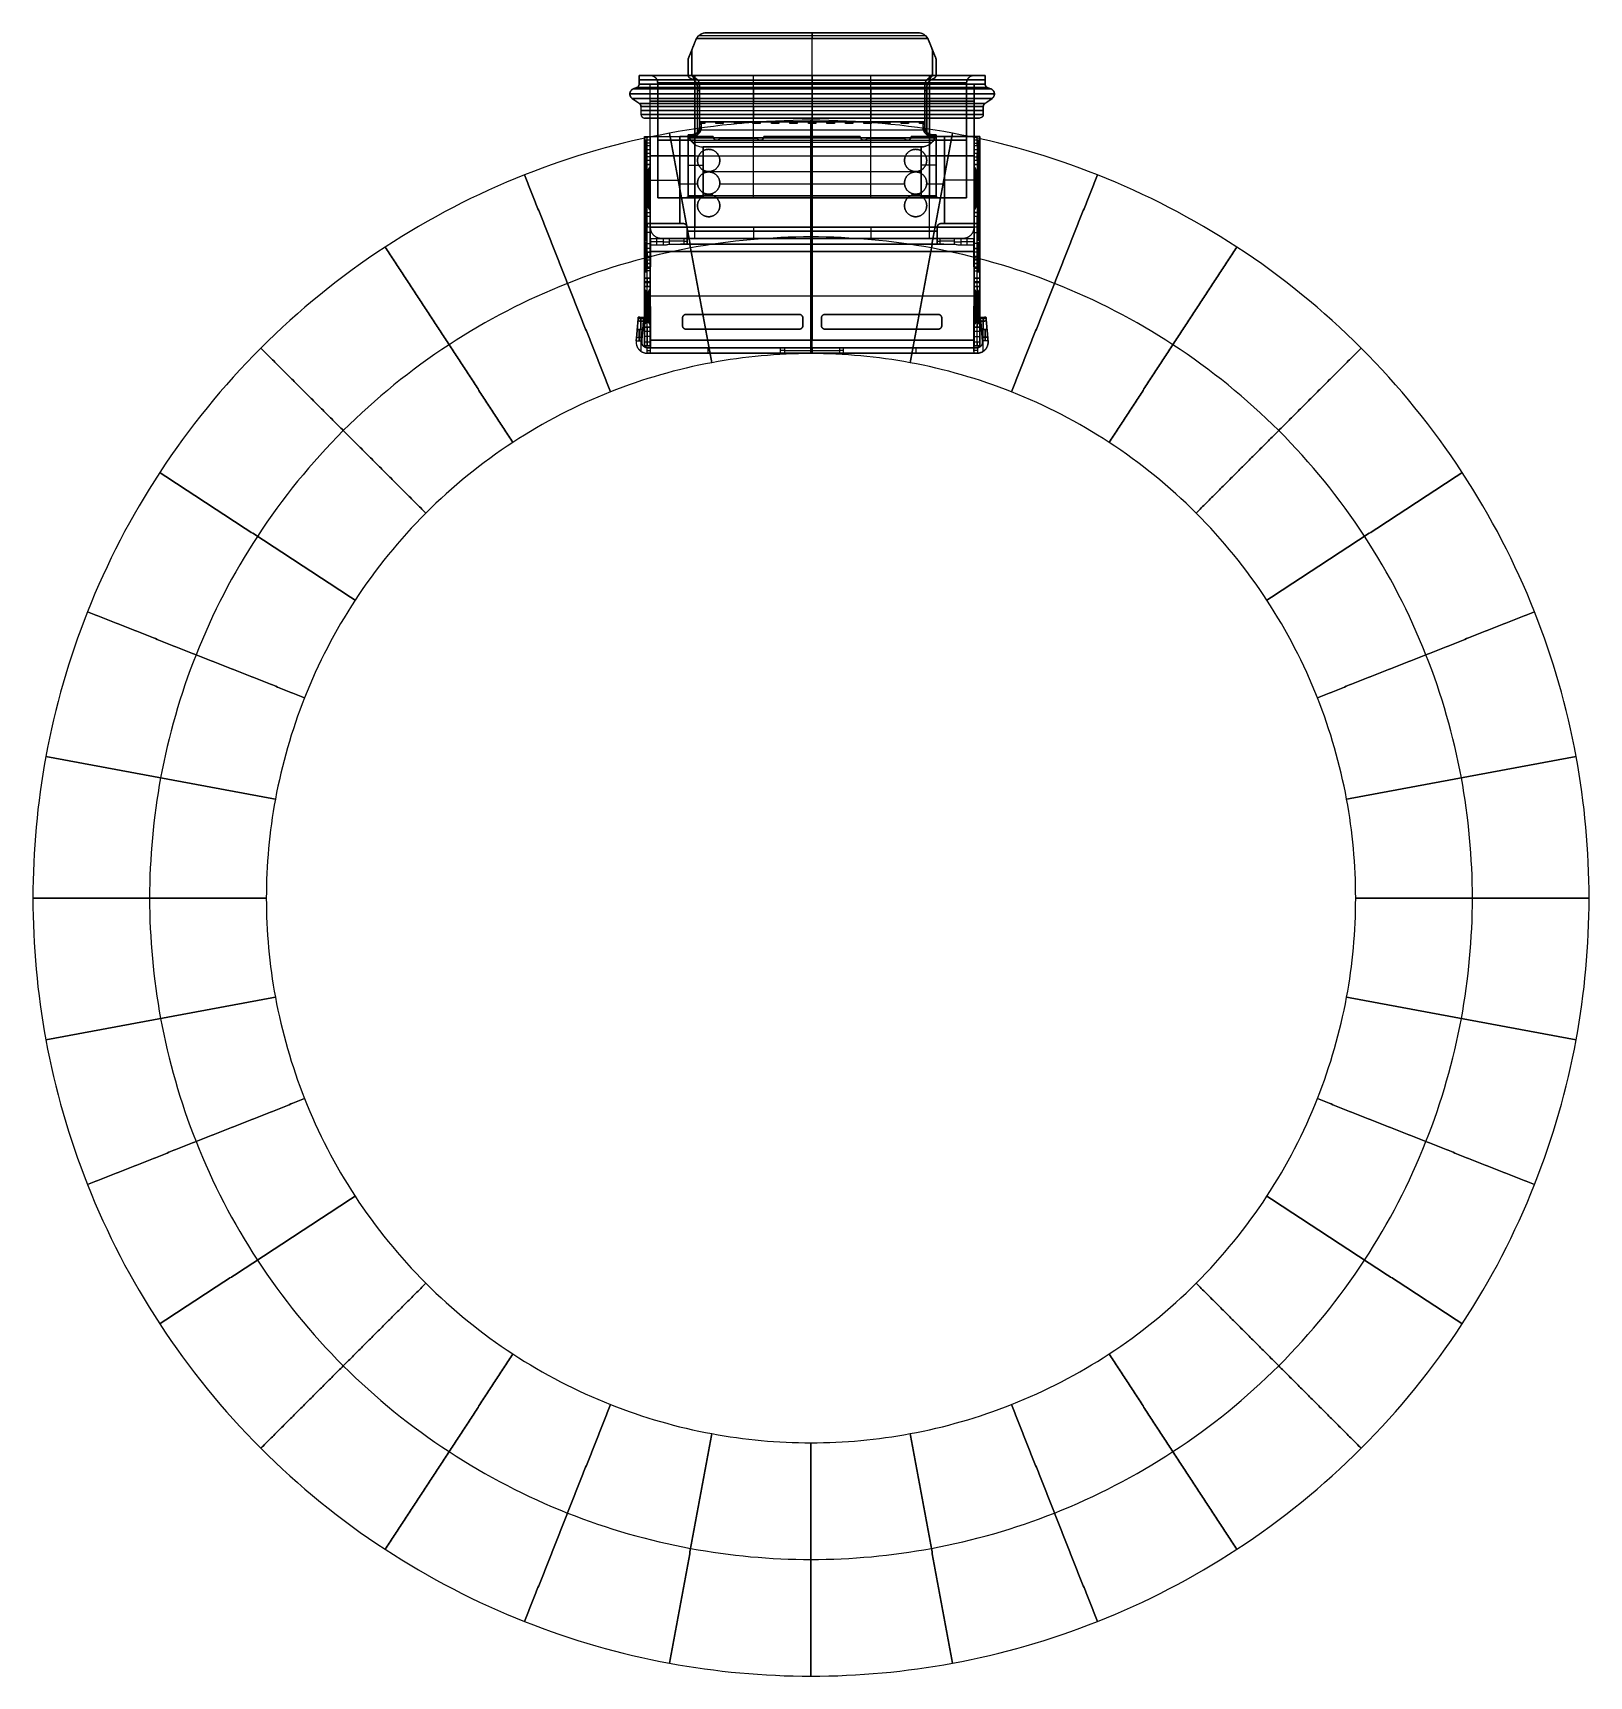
# Model space of a CAD drawing. Header units: millimetres. Extents: x -20 to 20, y -20 to 22.2.
import ezdxf

# ---------------------------------------------------------------- set-up
doc = ezdxf.new("R2010")
doc.units = ezdxf.units.MM
doc.layers.add('CHARGING$Wireless Charging 2', color=178, linetype='Continuous', true_color=0x000000)
doc.layers.add('Default', color=178, linetype='Continuous', true_color=0x000000)

msp = doc.modelspace()

# ---------------------------------------------------------------- linework, layer by layer
at = {"layer": 'CHARGING$Wireless Charging 2', "color": 254, "true_color": 0xcad1ee}
for p, q in [((-3.149, 21.597, 7.526), (-2.959, 22.067, 7.526)), ((-2.883, 22.175, 7.764), (2.941, 22.175, 7.764)), ((-2.882, 22.175, 7.288), (2.941, 22.175, 7.288)), ((-2.694, 22.246, 7.526), (2.753, 22.246, 7.526)), ((0.029, 22.246, 7.717), (0.029, 22.246, 7.336)), ((0.029, 22.103, 7.241), (0.029, 22.246, 7.336)), ((0.029, 22.246, 7.717), (0.029, 22.103, 7.812)), ((0.029, 19.961, 7.241), (0.029, 22.103, 7.241)), ((0.029, 19.961, 7.812), (0.029, 22.103, 7.812)), ((3.017, 22.067, 7.526), (3.208, 21.597, 7.526)), ((-3.156, 21.161, 7.526), (-3.156, 21.561, 7.526)), ((-3.061, 21.182, 7.348), (-3.061, 21.797, 7.348)), ((-3.061, 21.182, 7.705), (-3.061, 21.797, 7.705)), ((-3.054, 21.832, 7.598), (-3.054, 21.832, 7.455)), ((3.113, 21.832, 7.598), (3.113, 21.832, 7.455)), ((3.119, 21.797, 7.705), (3.119, 21.182, 7.705)), ((3.119, 21.797, 7.348), (3.119, 21.182, 7.348)), ((3.215, 21.561, 7.526), (3.215, 21.161, 7.526)), ((-4.132, 21.151, 7.338), (-4.418, 21.151, 7.338)), ((-4.418, 21.151, 7.338), (-4.418, 20.928, 7.338)), ((-4.275, 21.151, 7.605), (-4.275, 21.151, 7.072)), ((-3.881, 21.151, 6.358), (-4.226, 21.151, 6.358)), ((-3.881, 21.151, 8.319), (-4.226, 21.151, 8.319)), ((-3.703, 21.151, 6.18), (-3.703, 21.151, 5.835)), ((-3.703, 21.151, 8.842), (-3.703, 21.151, 8.497)), ((-3.156, 21.361, 7.598), (-3.156, 21.361, 7.455)), ((-3.061, 21.49, 7.455), (-3.061, 21.49, 7.241)), ((-3.061, 21.49, 7.812), (-3.061, 21.49, 7.598)), ((-2.989, 21.151, 8.891), (3.048, 21.151, 8.891)), ((-2.989, 21.151, 5.786), (0.029, 21.151, 5.786)), ((-1.48, 21.151, 5.929), (-1.48, 21.151, 5.643)), ((0.029, 21.151, 9.033), (0.029, 21.151, 8.748)), ((0.029, 21.151, 5.786), (3.048, 21.151, 5.786)), ((0.029, 21.151, 5.643), (0.029, 20.928, 5.643)), ((0.029, 20.928, 9.033), (0.029, 21.151, 9.033)), ((1.539, 21.151, 5.929), (1.539, 21.151, 5.643)), ((3.119, 21.49, 7.812), (3.119, 21.49, 7.598)), ((3.119, 21.49, 7.455), (3.119, 21.49, 7.241)), ((3.215, 21.361, 7.598), (3.215, 21.361, 7.455)), ((3.762, 21.151, 8.842), (3.762, 21.151, 8.497)), ((3.762, 21.151, 6.18), (3.762, 21.151, 5.835)), ((4.285, 21.151, 8.319), (3.94, 21.151, 8.319)), ((4.285, 21.151, 6.358), (3.94, 21.151, 6.358)), ((4.476, 21.151, 7.338), (4.191, 21.151, 7.338)), ((4.333, 21.151, 7.605), (4.333, 21.151, 7.072)), ((4.476, 20.928, 7.338), (4.476, 21.151, 7.338)), ((-4.418, 21.04, 7.605), (-4.418, 21.04, 7.072)), ((-4.418, 20.928, 7.338), (-4.132, 20.928, 7.338)), ((-4.132, 17.247, 7.338), (-4.132, 20.928, 7.338)), ((-3.941, 18.009, 7.338), (-3.941, 20.961, 7.338)), ((-3.013, 21.032, 7.455), (-3.013, 21.1, 7.455)), ((-3.013, 21.032, 7.598), (-3.013, 21.1, 7.598)), ((-2.989, 21.04, 5.643), (3.048, 21.04, 5.643)), ((-2.989, 21.04, 9.033), (3.048, 21.04, 9.033)), ((-2.918, 19.692, 7.526), (-2.918, 20.841, 7.526)), ((-2.918, 20.762, 7.455), (-2.87, 20.762, 7.455)), ((-2.918, 20.762, 7.598), (-2.87, 20.762, 7.598)), ((-2.912, 21.032, 7.241), (2.971, 21.032, 7.241)), ((-2.912, 21.032, 7.812), (2.971, 21.032, 7.812)), ((-2.87, 19.818, 7.348), (-2.87, 20.913, 7.348)), ((-2.87, 19.818, 7.705), (-2.87, 20.913, 7.705)), ((-1.48, 18.009, 6.12), (-1.48, 20.961, 6.12)), ((0.029, 20.961, 8.557), (0.029, 18.009, 8.557)), ((0.029, 20.928, 9.033), (0.029, 20.928, 8.748)), ((0.029, 20.928, 5.929), (0.029, 20.928, 5.643)), ((0.029, 17.247, 5.929), (0.029, 20.928, 5.929)), ((0.029, 20.928, 8.748), (0.029, 17.247, 8.748)), ((1.539, 18.009, 6.12), (1.539, 20.961, 6.12)), ((2.929, 20.913, 7.705), (2.929, 19.818, 7.705)), ((2.929, 20.913, 7.348), (2.929, 19.818, 7.348)), ((2.929, 20.762, 7.598), (2.977, 20.762, 7.598)), ((2.929, 20.762, 7.455), (2.977, 20.762, 7.455)), ((2.977, 20.841, 7.526), (2.977, 19.692, 7.526)), ((3.072, 21.032, 7.598), (3.072, 21.1, 7.598)), ((3.072, 21.032, 7.455), (3.072, 21.1, 7.455)), ((4, 20.961, 7.338), (4, 18.009, 7.338)), ((4.191, 20.928, 7.338), (4.476, 20.928, 7.338)), ((4.191, 20.928, 7.338), (4.191, 17.247, 7.338)), ((4.476, 21.04, 7.605), (4.476, 21.04, 7.072)), ((-2.87, 20.366, 7.455), (-2.87, 20.366, 7.241)), ((-2.87, 20.366, 7.812), (-2.87, 20.366, 7.598)), ((2.929, 20.366, 7.812), (2.929, 20.366, 7.598)), ((2.929, 20.366, 7.455), (2.929, 20.366, 7.241)), ((-2.918, 20.267, 7.598), (-2.918, 20.267, 7.455)), ((-2.864, 19.937, 7.217), (-2.732, 19.937, 7.217)), ((-2.864, 19.937, 7.836), (-2.732, 19.937, 7.836)), ((-2.801, 19.913, 7.193), (-2.801, 19.961, 7.241)), ((-2.801, 19.961, 7.812), (-2.801, 19.913, 7.859)), ((-2.732, 19.937, 7.836), (-2.732, 19.961, 7.836)), ((-2.732, 19.937, 7.217), (-2.732, 19.961, 7.217)), ((-2.446, 19.961, 7.217), (-2.732, 19.961, 7.217)), ((-2.732, 19.961, 7.836), (-2.446, 19.961, 7.836)), ((-2.732, 19.937, 7.859), (-2.732, 19.937, 7.836)), ((-2.732, 19.937, 7.217), (-2.732, 19.937, 7.193)), ((-2.589, 19.961, 7.241), (-2.589, 19.961, 7.193)), ((-2.589, 19.961, 7.859), (-2.589, 19.961, 7.812)), ((-2.446, 19.961, 7.836), (-2.446, 19.937, 7.836)), ((-2.446, 19.961, 7.217), (-2.446, 19.937, 7.217)), ((-2.446, 19.937, 7.859), (-2.446, 19.937, 7.836)), ((-2.446, 19.937, 7.217), (-2.446, 19.937, 7.193)), ((-2.446, 19.937, 7.217), (-2.256, 19.937, 7.217)), ((-2.446, 19.937, 7.836), (-2.256, 19.937, 7.836)), ((-2.351, 19.913, 7.193), (-2.351, 19.961, 7.241)), ((-2.351, 19.961, 7.812), (-2.351, 19.913, 7.859)), ((-2.256, 19.937, 7.836), (-2.256, 19.961, 7.836)), ((-2.256, 19.937, 7.217), (-2.256, 19.961, 7.217)), ((-1.97, 19.961, 7.217), (-2.256, 19.961, 7.217)), ((-2.256, 19.961, 7.836), (-1.97, 19.961, 7.836)), ((-2.256, 19.937, 7.859), (-2.256, 19.937, 7.836)), ((-2.256, 19.937, 7.217), (-2.256, 19.937, 7.193)), ((-2.113, 19.961, 7.241), (-2.113, 19.961, 7.193)), ((-2.113, 19.961, 7.859), (-2.113, 19.961, 7.812)), ((-1.97, 19.961, 7.836), (-1.97, 19.937, 7.836)), ((-1.97, 19.961, 7.217), (-1.97, 19.937, 7.217)), ((-1.97, 19.937, 7.859), (-1.97, 19.937, 7.836)), ((-1.97, 19.937, 7.217), (-1.97, 19.937, 7.193)), ((-1.97, 19.937, 7.217), (-1.78, 19.937, 7.217)), ((-1.97, 19.937, 7.836), (-1.78, 19.937, 7.836)), ((-1.875, 19.913, 7.193), (-1.875, 19.961, 7.241)), ((-1.875, 19.961, 7.812), (-1.875, 19.913, 7.859)), ((-1.78, 19.937, 7.836), (-1.78, 19.961, 7.836)), ((-1.78, 19.937, 7.217), (-1.78, 19.961, 7.217)), ((-1.494, 19.961, 7.217), (-1.78, 19.961, 7.217)), ((-1.78, 19.961, 7.836), (-1.494, 19.961, 7.836)), ((-1.78, 19.937, 7.859), (-1.78, 19.937, 7.836)), ((-1.78, 19.937, 7.217), (-1.78, 19.937, 7.193)), ((-1.637, 19.961, 7.241), (-1.637, 19.961, 7.193)), ((-1.637, 19.961, 7.859), (-1.637, 19.961, 7.812)), ((-1.494, 19.961, 7.836), (-1.494, 19.937, 7.836)), ((-1.494, 19.961, 7.217), (-1.494, 19.937, 7.217)), ((-1.494, 19.937, 7.859), (-1.494, 19.937, 7.836)), ((-1.494, 19.937, 7.217), (-1.494, 19.937, 7.193)), ((-1.494, 19.937, 7.217), (-1.304, 19.937, 7.217)), ((-1.494, 19.937, 7.836), (-1.304, 19.937, 7.836)), ((-1.399, 19.913, 7.193), (-1.399, 19.961, 7.241)), ((-1.399, 19.961, 7.812), (-1.399, 19.913, 7.859)), ((-1.304, 19.937, 7.836), (-1.304, 19.961, 7.836)), ((-1.304, 19.937, 7.217), (-1.304, 19.961, 7.217)), ((-1.018, 19.961, 7.217), (-1.304, 19.961, 7.217)), ((-1.304, 19.961, 7.836), (-1.018, 19.961, 7.836)), ((-1.304, 19.937, 7.859), (-1.304, 19.937, 7.836)), ((-1.304, 19.937, 7.217), (-1.304, 19.937, 7.193)), ((-1.161, 19.961, 7.241), (-1.161, 19.961, 7.193)), ((-1.161, 19.961, 7.859), (-1.161, 19.961, 7.812)), ((-1.018, 19.961, 7.836), (-1.018, 19.937, 7.836)), ((-1.018, 19.961, 7.217), (-1.018, 19.937, 7.217)), ((-1.018, 19.937, 7.859), (-1.018, 19.937, 7.836)), ((-1.018, 19.937, 7.217), (-1.018, 19.937, 7.193)), ((-1.018, 19.937, 7.217), (-0.828, 19.937, 7.217)), ((-1.018, 19.937, 7.836), (-0.828, 19.937, 7.836)), ((-0.923, 19.913, 7.193), (-0.923, 19.961, 7.241)), ((-0.923, 19.961, 7.812), (-0.923, 19.913, 7.859)), ((-0.828, 19.937, 7.836), (-0.828, 19.961, 7.836)), ((-0.828, 19.937, 7.217), (-0.828, 19.961, 7.217)), ((-0.542, 19.961, 7.217), (-0.828, 19.961, 7.217)), ((-0.828, 19.961, 7.836), (-0.542, 19.961, 7.836)), ((-0.828, 19.937, 7.859), (-0.828, 19.937, 7.836)), ((-0.828, 19.937, 7.217), (-0.828, 19.937, 7.193)), ((-0.685, 19.961, 7.241), (-0.685, 19.961, 7.193)), ((-0.685, 19.961, 7.859), (-0.685, 19.961, 7.812)), ((-0.542, 19.961, 7.836), (-0.542, 19.937, 7.836)), ((-0.542, 19.961, 7.217), (-0.542, 19.937, 7.217)), ((-0.542, 19.937, 7.859), (-0.542, 19.937, 7.836)), ((-0.542, 19.937, 7.217), (-0.542, 19.937, 7.193)), ((-0.542, 19.937, 7.217), (-0.352, 19.937, 7.217)), ((-0.542, 19.937, 7.836), (-0.352, 19.937, 7.836)), ((-0.447, 19.913, 7.193), (-0.447, 19.961, 7.241)), ((-0.447, 19.961, 7.812), (-0.447, 19.913, 7.859)), ((-0.352, 19.937, 7.836), (-0.352, 19.961, 7.836)), ((-0.352, 19.937, 7.217), (-0.352, 19.961, 7.217)), ((-0.066, 19.961, 7.217), (-0.352, 19.961, 7.217)), ((-0.352, 19.961, 7.836), (-0.066, 19.961, 7.836)), ((-0.352, 19.937, 7.859), (-0.352, 19.937, 7.836)), ((-0.352, 19.937, 7.217), (-0.352, 19.937, 7.193)), ((-0.209, 19.961, 7.241), (-0.209, 19.961, 7.193)), ((-0.209, 19.961, 7.859), (-0.209, 19.961, 7.812)), ((-0.066, 19.961, 7.836), (-0.066, 19.937, 7.836)), ((-0.066, 19.961, 7.217), (-0.066, 19.937, 7.217)), ((-0.066, 19.937, 7.859), (-0.066, 19.937, 7.836)), ((-0.066, 19.937, 7.217), (-0.066, 19.937, 7.193)), ((-0.066, 19.937, 7.217), (0.125, 19.937, 7.217)), ((-0.066, 19.937, 7.836), (0.125, 19.937, 7.836)), ((0.029, 19.913, 7.193), (0.029, 19.961, 7.241)), ((0.029, 19.961, 7.812), (0.029, 19.913, 7.859)), ((0.029, 19.551, 7.859), (0.029, 19.913, 7.859)), ((0.029, 19.551, 7.193), (0.029, 19.913, 7.193)), ((0.125, 19.937, 7.836), (0.125, 19.961, 7.836)), ((0.125, 19.937, 7.217), (0.125, 19.961, 7.217)), ((0.41, 19.961, 7.217), (0.125, 19.961, 7.217)), ((0.125, 19.961, 7.836), (0.41, 19.961, 7.836)), ((0.125, 19.937, 7.859), (0.125, 19.937, 7.836)), ((0.125, 19.937, 7.217), (0.125, 19.937, 7.193)), ((0.267, 19.961, 7.241), (0.267, 19.961, 7.193)), ((0.267, 19.961, 7.859), (0.267, 19.961, 7.812)), ((0.41, 19.961, 7.836), (0.41, 19.937, 7.836)), ((0.41, 19.961, 7.217), (0.41, 19.937, 7.217)), ((0.41, 19.937, 7.859), (0.41, 19.937, 7.836)), ((0.41, 19.937, 7.217), (0.41, 19.937, 7.193)), ((0.41, 19.937, 7.217), (0.601, 19.937, 7.217)), ((0.41, 19.937, 7.836), (0.601, 19.937, 7.836)), ((0.505, 19.913, 7.193), (0.505, 19.961, 7.241)), ((0.505, 19.961, 7.812), (0.505, 19.913, 7.859)), ((0.601, 19.937, 7.836), (0.601, 19.961, 7.836)), ((0.601, 19.937, 7.217), (0.601, 19.961, 7.217)), ((0.886, 19.961, 7.217), (0.601, 19.961, 7.217)), ((0.601, 19.961, 7.836), (0.886, 19.961, 7.836)), ((0.601, 19.937, 7.859), (0.601, 19.937, 7.836)), ((0.601, 19.937, 7.217), (0.601, 19.937, 7.193)), ((0.744, 19.961, 7.241), (0.744, 19.961, 7.193)), ((0.744, 19.961, 7.859), (0.744, 19.961, 7.812)), ((0.886, 19.961, 7.836), (0.886, 19.937, 7.836)), ((0.886, 19.961, 7.217), (0.886, 19.937, 7.217)), ((0.886, 19.937, 7.859), (0.886, 19.937, 7.836)), ((0.886, 19.937, 7.217), (0.886, 19.937, 7.193)), ((0.886, 19.937, 7.217), (1.077, 19.937, 7.217)), ((0.886, 19.937, 7.836), (1.077, 19.937, 7.836)), ((0.982, 19.913, 7.193), (0.982, 19.961, 7.241)), ((0.982, 19.961, 7.812), (0.982, 19.913, 7.859)), ((1.077, 19.937, 7.836), (1.077, 19.961, 7.836)), ((1.077, 19.937, 7.217), (1.077, 19.961, 7.217)), ((1.362, 19.961, 7.217), (1.077, 19.961, 7.217)), ((1.077, 19.961, 7.836), (1.362, 19.961, 7.836)), ((1.077, 19.937, 7.859), (1.077, 19.937, 7.836)), ((1.077, 19.937, 7.217), (1.077, 19.937, 7.193)), ((1.22, 19.961, 7.241), (1.22, 19.961, 7.193)), ((1.22, 19.961, 7.859), (1.22, 19.961, 7.812)), ((1.362, 19.961, 7.836), (1.362, 19.937, 7.836)), ((1.362, 19.961, 7.217), (1.362, 19.937, 7.217)), ((1.362, 19.937, 7.859), (1.362, 19.937, 7.836)), ((1.362, 19.937, 7.217), (1.362, 19.937, 7.193)), ((1.362, 19.937, 7.217), (1.553, 19.937, 7.217)), ((1.362, 19.937, 7.836), (1.553, 19.937, 7.836)), ((1.458, 19.913, 7.193), (1.458, 19.961, 7.241)), ((1.458, 19.961, 7.812), (1.458, 19.913, 7.859)), ((1.553, 19.937, 7.836), (1.553, 19.961, 7.836)), ((1.553, 19.937, 7.217), (1.553, 19.961, 7.217)), ((1.839, 19.961, 7.217), (1.553, 19.961, 7.217)), ((1.553, 19.961, 7.836), (1.839, 19.961, 7.836)), ((1.553, 19.937, 7.859), (1.553, 19.937, 7.836)), ((1.553, 19.937, 7.217), (1.553, 19.937, 7.193)), ((1.696, 19.961, 7.241), (1.696, 19.961, 7.193)), ((1.696, 19.961, 7.859), (1.696, 19.961, 7.812)), ((1.839, 19.961, 7.836), (1.839, 19.937, 7.836)), ((1.839, 19.961, 7.217), (1.839, 19.937, 7.217)), ((1.839, 19.937, 7.859), (1.839, 19.937, 7.836)), ((1.839, 19.937, 7.217), (1.839, 19.937, 7.193)), ((1.839, 19.937, 7.217), (2.029, 19.937, 7.217)), ((1.839, 19.937, 7.836), (2.029, 19.937, 7.836)), ((1.934, 19.913, 7.193), (1.934, 19.961, 7.241)), ((1.934, 19.961, 7.812), (1.934, 19.913, 7.859)), ((2.029, 19.937, 7.836), (2.029, 19.961, 7.836)), ((2.029, 19.937, 7.217), (2.029, 19.961, 7.217)), ((2.315, 19.961, 7.217), (2.029, 19.961, 7.217)), ((2.029, 19.961, 7.836), (2.315, 19.961, 7.836)), ((2.029, 19.937, 7.859), (2.029, 19.937, 7.836)), ((2.029, 19.937, 7.217), (2.029, 19.937, 7.193)), ((2.172, 19.961, 7.241), (2.172, 19.961, 7.193)), ((2.172, 19.961, 7.859), (2.172, 19.961, 7.812)), ((2.315, 19.961, 7.836), (2.315, 19.937, 7.836)), ((2.315, 19.961, 7.217), (2.315, 19.937, 7.217)), ((2.315, 19.937, 7.859), (2.315, 19.937, 7.836)), ((2.315, 19.937, 7.217), (2.315, 19.937, 7.193)), ((2.315, 19.937, 7.217), (2.505, 19.937, 7.217)), ((2.315, 19.937, 7.836), (2.505, 19.937, 7.836)), ((2.41, 19.913, 7.193), (2.41, 19.961, 7.241)), ((2.41, 19.961, 7.812), (2.41, 19.913, 7.859)), ((2.505, 19.937, 7.836), (2.505, 19.961, 7.836)), ((2.505, 19.937, 7.217), (2.505, 19.961, 7.217)), ((2.791, 19.961, 7.217), (2.505, 19.961, 7.217)), ((2.505, 19.961, 7.836), (2.791, 19.961, 7.836)), ((2.505, 19.937, 7.859), (2.505, 19.937, 7.836)), ((2.505, 19.937, 7.217), (2.505, 19.937, 7.193)), ((2.648, 19.961, 7.241), (2.648, 19.961, 7.193)), ((2.648, 19.961, 7.859), (2.648, 19.961, 7.812)), ((2.791, 19.961, 7.836), (2.791, 19.937, 7.836)), ((2.791, 19.961, 7.217), (2.791, 19.937, 7.217)), ((2.791, 19.937, 7.859), (2.791, 19.937, 7.836)), ((2.791, 19.937, 7.217), (2.791, 19.937, 7.193)), ((2.791, 19.937, 7.217), (2.923, 19.937, 7.217)), ((2.791, 19.937, 7.836), (2.923, 19.937, 7.836)), ((2.86, 19.913, 7.193), (2.86, 19.961, 7.241)), ((2.86, 19.961, 7.812), (2.86, 19.913, 7.859)), ((2.977, 20.267, 7.598), (2.977, 20.267, 7.455)), ((-4.28, 14.2, 7.943), (-4.28, 19.58, 7.943)), ((-4.28, 19.58, 7.672), (-4.137, 19.58, 7.672)), ((-4.232, 19.485, 7.338), (-4.28, 19.485, 7.338)), ((-4.256, 19.485, 7.434), (-4.256, 19.485, 7.243)), ((-4.232, 19.485, 7.338), (-4.232, 16.914, 7.338)), ((-4.208, 19.58, 8.653), (-4.208, 19.58, 6.691)), ((-4.208, 19.342, 8.748), (-4.208, 19.485, 8.748)), ((-4.158, 19.58, 6.239), (-3.988, 19.58, 6.239)), ((-4.137, 14.2, 7.943), (-4.137, 19.58, 7.943)), ((-3.941, 19.485, 7.605), (-3.941, 19.485, 7.072)), ((-3.827, 19.58, 5.908), (-3.827, 19.58, 6.078)), ((-3.375, 19.58, 5.858), (-2.516, 19.58, 5.858)), ((-3.156, 19.627, 7.526), (-3.061, 19.627, 7.526)), ((-3.156, 19.627, 7.526), (-3.156, 18.056, 7.526)), ((-3.108, 19.627, 7.812), (-3.108, 19.627, 7.241)), ((-2.989, 19.485, 6.12), (0.029, 19.485, 6.12)), ((-2.989, 19.485, 8.557), (3.048, 19.485, 8.557)), ((-2.946, 19.58, 5.929), (-2.946, 19.58, 5.786)), ((-2.831, 19.756, 7.859), (2.889, 19.756, 7.859)), ((-2.831, 19.756, 7.193), (2.889, 19.756, 7.193)), ((-2.338, 19.532, 5.858), (-1.386, 19.532, 5.858)), ((-1.862, 19.532, 5.929), (-1.862, 19.532, 5.786)), ((-1.209, 19.58, 5.858), (1.267, 19.58, 5.858)), ((0.029, 17.152, 5.786), (0.029, 19.58, 5.786)), ((0.029, 17.152, 5.929), (0.029, 19.58, 5.929)), ((0.029, 19.58, 5.929), (0.029, 19.58, 5.786)), ((0.029, 19.313, 6.955), (0.029, 19.551, 7.193)), ((0.029, 19.551, 7.859), (0.029, 19.313, 8.098)), ((0.029, 19.485, 6.12), (3.048, 19.485, 6.12)), ((1.445, 19.532, 5.858), (2.397, 19.532, 5.858)), ((1.921, 19.532, 5.929), (1.921, 19.532, 5.786)), ((2.575, 19.58, 5.858), (3.434, 19.58, 5.858)), ((3.004, 19.58, 5.929), (3.004, 19.58, 5.786)), ((3.119, 19.627, 7.526), (3.215, 19.627, 7.526)), ((3.167, 19.627, 7.812), (3.167, 19.627, 7.241)), ((3.215, 19.627, 7.526), (3.215, 18.056, 7.526)), ((3.886, 19.58, 6.078), (3.886, 19.58, 5.908)), ((4, 19.485, 7.605), (4, 19.485, 7.072)), ((4.047, 19.58, 6.239), (4.217, 19.58, 6.239)), ((4.195, 19.58, 7.672), (4.338, 19.58, 7.672)), ((4.195, 14.2, 7.943), (4.195, 19.58, 7.943)), ((4.267, 19.58, 8.653), (4.267, 19.58, 6.691)), ((4.267, 19.342, 8.748), (4.267, 19.485, 8.748)), ((4.291, 19.485, 7.338), (4.338, 19.485, 7.338)), ((4.291, 16.914, 7.338), (4.291, 19.485, 7.338)), ((4.314, 19.485, 7.434), (4.314, 19.485, 7.243)), ((4.338, 14.2, 7.943), (4.338, 19.58, 7.943)), ((-4.137, 19.413, 8.748), (-4.28, 19.413, 8.748)), ((-4.137, 19.056, 8.557), (-4.28, 19.056, 8.557)), ((-4.256, 17.104, 7.053), (-4.256, 19.294, 7.053)), ((-4.256, 17.104, 7.624), (-4.256, 19.294, 7.624)), ((-4.208, 18.961, 8.557), (-4.208, 19.151, 8.557)), ((-4.132, 19.088, 7.605), (-4.132, 19.088, 7.072)), ((-3.052, 19.432, 7.074), (3.11, 19.432, 7.074)), ((-3.052, 19.432, 7.979), (3.11, 19.432, 7.979)), ((-2.989, 19.088, 5.929), (3.048, 19.088, 5.929)), ((-2.989, 19.088, 8.748), (3.048, 19.088, 8.748)), ((0.029, 18.056, 6.955), (0.029, 19.313, 6.955)), ((0.029, 19.313, 8.098), (0.029, 18.056, 8.098)), ((4.191, 19.088, 7.605), (4.191, 19.088, 7.072)), ((4.195, 19.413, 8.748), (4.338, 19.413, 8.748)), ((4.195, 19.056, 8.557), (4.338, 19.056, 8.557)), ((4.267, 18.961, 8.557), (4.267, 19.151, 8.557)), ((4.314, 17.104, 7.624), (4.314, 19.294, 7.624)), ((4.314, 17.104, 7.053), (4.314, 19.294, 7.053)), ((-4.137, 18.866, 8.853), (-4.28, 18.866, 8.853)), ((-4.256, 18.767, 9.219), (-4.256, 17.726, 9.219)), ((-4.208, 18.866, 9.052), (-4.208, 18.866, 8.653)), ((-4.208, 17.818, 9.243), (-4.208, 18.675, 9.243)), ((-4.16, 17.726, 9.219), (-4.16, 18.767, 9.219)), ((-3.156, 18.842, 7.717), (-3.156, 18.842, 7.336)), ((-2.775, 18.685, 6.955), (2.834, 18.685, 6.955)), ((-2.775, 18.685, 8.098), (2.834, 18.685, 8.098)), ((3.215, 18.842, 7.717), (3.215, 18.842, 7.336)), ((4.195, 18.866, 8.853), (4.338, 18.866, 8.853)), ((4.219, 18.767, 9.219), (4.219, 17.726, 9.219)), ((4.267, 18.866, 9.052), (4.267, 18.866, 8.653)), ((4.267, 17.818, 9.243), (4.267, 18.675, 9.243)), ((4.314, 17.726, 9.219), (4.314, 18.767, 9.219)), ((-4.232, 18.247, 9.243), (-4.28, 18.247, 9.195)), ((-4.28, 18.199, 7.053), (-4.232, 18.199, 7.053)), ((-4.232, 18.199, 7.624), (-4.28, 18.199, 7.624)), ((-4.184, 18.247, 9.243), (-4.232, 18.247, 9.243)), ((-4.232, 18.199, 7.624), (-4.232, 18.199, 7.053)), ((-4.137, 18.247, 9.195), (-4.184, 18.247, 9.243)), ((-3.375, 18.366, 5.786), (-2.915, 18.366, 5.786)), ((-3.375, 18.366, 5.929), (-2.915, 18.366, 5.929)), ((-2.345, 18.366, 5.786), (2.404, 18.366, 5.786)), ((-2.345, 18.366, 5.929), (2.404, 18.366, 5.929)), ((2.974, 18.366, 5.786), (3.434, 18.366, 5.786)), ((2.974, 18.366, 5.929), (3.434, 18.366, 5.929)), ((4.243, 18.247, 9.243), (4.195, 18.247, 9.195)), ((4.243, 18.247, 9.243), (4.291, 18.247, 9.243)), ((4.338, 18.247, 9.195), (4.291, 18.247, 9.243)), ((4.291, 18.199, 7.624), (4.338, 18.199, 7.624)), ((4.338, 18.199, 7.053), (4.291, 18.199, 7.053)), ((4.291, 18.199, 7.624), (4.291, 18.199, 7.053)), ((4, 18.009, 7.338), (-3.941, 18.009, 7.338)), ((-3.203, 18.009, 7.526), (3.262, 18.009, 7.526)), ((0.029, 18.009, 8.145), (0.029, 18.009, 6.907)), ((0.029, 18.009, 8.557), (0.029, 18.009, 6.12)), ((-4.28, 17.628, 8.853), (-4.137, 17.628, 8.853)), ((-4.28, 17.342, 6.762), (-4.137, 17.342, 6.762)), ((-4.208, 17.628, 9.052), (-4.208, 17.628, 8.653)), ((-4.208, 16.699, 8.557), (-4.208, 17.533, 8.557)), ((-4.208, 17.342, 6.691), (-4.208, 17.342, 6.834)), ((-4.158, 17.342, 6.239), (-3.988, 17.342, 6.239)), ((-3.827, 17.342, 5.908), (-3.827, 17.342, 6.078)), ((-3.375, 17.342, 5.858), (-3.28, 17.342, 5.858)), ((-3.327, 17.342, 5.786), (-3.327, 17.342, 5.929)), ((3.338, 17.342, 5.858), (3.434, 17.342, 5.858)), ((3.386, 17.342, 5.786), (3.386, 17.342, 5.929)), ((3.886, 17.342, 6.078), (3.886, 17.342, 5.908)), ((4.047, 17.342, 6.239), (4.217, 17.342, 6.239)), ((4.338, 17.628, 8.853), (4.195, 17.628, 8.853)), ((4.195, 17.342, 6.762), (4.338, 17.342, 6.762)), ((4.267, 17.628, 9.052), (4.267, 17.628, 8.653)), ((4.267, 16.699, 8.557), (4.267, 17.533, 8.557)), ((4.267, 17.342, 6.691), (4.267, 17.342, 6.834)), ((-4.137, 17.116, 8.557), (-4.28, 17.116, 8.557)), ((-4.28, 16.914, 7.338), (-4.232, 16.914, 7.338)), ((-4.256, 16.914, 7.434), (-4.256, 16.914, 7.243)), ((-4.208, 16.414, 6.929), (-4.208, 17.247, 6.929)), ((-3.959, 16.793, 6.834), (-3.959, 16.947, 6.834)), ((-3.846, 16.961, 7.338), (3.905, 16.961, 7.338)), ((3.41, 16.961, 6.429), (-3.351, 16.961, 6.429)), ((-3.184, 17.247, 5.858), (-3.184, 17.152, 5.858)), ((-3.184, 17.199, 5.929), (-3.184, 17.199, 5.786)), ((-3.184, 16.838, 6.007), (-3.184, 16.998, 6.007)), ((-3.184, 16.985, 6.027), (-3.184, 16.985, 5.831)), ((0.029, 16.961, 8.462), (0.029, 16.961, 6.215)), ((0.029, 16.961, 6.739), (0.029, 16.961, 6.12)), ((3.243, 17.152, 5.858), (3.243, 17.247, 5.858)), ((3.243, 17.199, 5.929), (3.243, 17.199, 5.786)), ((3.243, 16.838, 6.007), (3.243, 16.998, 6.007)), ((3.243, 16.985, 6.027), (3.243, 16.985, 5.831)), ((4.017, 16.793, 6.834), (4.017, 16.947, 6.834)), ((4.195, 17.116, 8.557), (4.338, 17.116, 8.557)), ((4.267, 16.414, 6.929), (4.267, 17.247, 6.929)), ((4.338, 16.914, 7.338), (4.291, 16.914, 7.338)), ((4.314, 16.914, 7.434), (4.314, 16.914, 7.243)), ((-4.28, 16.89, 8.557), (-4.28, 16.89, 6.929)), ((-4.232, 16.866, 7.762), (-4.28, 16.866, 7.762)), ((-4.28, 16.83, 6.929), (-4.137, 16.83, 6.929)), ((-4.28, 16.604, 8.353), (-4.137, 16.604, 8.353)), ((-4.28, 16.485, 7.596), (-4.232, 16.485, 7.596)), ((-4.232, 16.485, 7.929), (-4.28, 16.485, 7.929)), ((-4.256, 16.866, 7.834), (-4.256, 16.866, 7.691)), ((-4.256, 16.199, 7.596), (-4.256, 16.771, 7.596)), ((-4.256, 16.199, 7.929), (-4.256, 16.771, 7.929)), ((-4.232, 16.866, 7.762), (-4.232, 16.104, 7.762)), ((-4.232, 16.485, 7.929), (-4.232, 16.485, 7.596)), ((-4.208, 16.604, 8.462), (-4.208, 16.604, 8.243)), ((-4.208, 16.414, 8.148), (-4.208, 16.509, 8.148)), ((-4.137, 16.89, 8.557), (-4.137, 16.89, 6.929)), ((-4.127, 16.628, 6.953), (-4.127, 16.883, 6.953)), ((-3.79, 16.87, 6.834), (-4.127, 16.87, 6.834)), ((-4.127, 16.788, 7.031), (-4.127, 16.788, 6.842)), ((-4.127, 16.247, 7), (-4.127, 16.628, 7)), ((3.41, 16.818, 6.429), (-3.351, 16.818, 6.429)), ((0.029, 16.818, 6.739), (0.029, 16.818, 6.12)), ((0.029, 16.628, 7.072), (0.029, 14.343, 7.072)), ((0.029, 16.628, 6.929), (0.029, 14.343, 6.929)), ((4.186, 16.87, 6.834), (3.849, 16.87, 6.834)), ((4.186, 16.628, 6.953), (4.186, 16.883, 6.953)), ((4.186, 16.788, 6.842), (4.186, 16.788, 7.031)), ((4.186, 16.247, 7), (4.186, 16.628, 7)), ((4.195, 16.89, 6.929), (4.195, 16.89, 8.557)), ((4.338, 16.83, 6.929), (4.195, 16.83, 6.929)), ((4.338, 16.604, 8.353), (4.195, 16.604, 8.353)), ((4.267, 16.604, 8.462), (4.267, 16.604, 8.243)), ((4.267, 16.414, 8.148), (4.267, 16.509, 8.148)), ((4.291, 16.866, 7.762), (4.338, 16.866, 7.762)), ((4.291, 16.104, 7.762), (4.291, 16.866, 7.762)), ((4.291, 16.485, 7.929), (4.338, 16.485, 7.929)), ((4.338, 16.485, 7.596), (4.291, 16.485, 7.596)), ((4.291, 16.485, 7.929), (4.291, 16.485, 7.596)), ((4.314, 16.866, 7.834), (4.314, 16.866, 7.691)), ((4.314, 16.199, 7.929), (4.314, 16.771, 7.929)), ((4.314, 16.199, 7.596), (4.314, 16.771, 7.596)), ((4.338, 16.89, 6.929), (4.338, 16.89, 8.557)), ((-4.137, 16.461, 8.148), (-4.28, 16.461, 8.148)), ((-4.137, 16.318, 8.4), (-4.28, 16.318, 8.4)), ((-4.28, 15.295, 7), (-4.28, 16.152, 7)), ((-4.137, 16.128, 8.557), (-4.28, 16.128, 8.557)), ((-4.28, 16.104, 7.762), (-4.232, 16.104, 7.762)), ((-4.256, 16.104, 7.834), (-4.256, 16.104, 7.691)), ((-4.232, 16.199, 7), (-4.175, 16.199, 7)), ((-4.208, 16.318, 8.557), (-4.208, 16.318, 8.243)), ((-4.208, 15.938, 8.557), (-4.208, 16.318, 8.557)), ((-4.208, 15.223, 7.119), (-4.208, 16.223, 7.119)), ((-4.203, 16.199, 7.072), (-4.203, 16.199, 6.929)), ((-4.127, 16.437, 7.072), (-4.127, 16.437, 6.929)), ((4.186, 16.437, 6.929), (4.186, 16.437, 7.072)), ((4.195, 16.461, 8.148), (4.338, 16.461, 8.148)), ((4.195, 16.318, 8.4), (4.338, 16.318, 8.4)), ((4.195, 16.128, 8.557), (4.338, 16.128, 8.557)), ((4.291, 16.199, 7), (4.233, 16.199, 7)), ((4.262, 16.199, 6.929), (4.262, 16.199, 7.072)), ((4.267, 15.938, 8.557), (4.267, 16.318, 8.557)), ((4.267, 16.318, 8.557), (4.267, 16.318, 8.243)), ((4.267, 15.223, 7.119), (4.267, 16.223, 7.119)), ((4.338, 16.104, 7.762), (4.291, 16.104, 7.762)), ((4.314, 16.104, 7.834), (4.314, 16.104, 7.691)), ((4.338, 15.295, 7), (4.338, 16.152, 7)), ((-4.28, 15.938, 8.4), (-4.137, 15.938, 8.4)), ((-4.137, 15.83, 8.148), (-4.28, 15.83, 8.148)), ((-4.28, 15.723, 7.072), (-4.28, 15.723, 6.929)), ((-4.137, 15.723, 8.648), (-4.28, 15.723, 8.648)), ((-4.28, 15.723, 7.119), (-4.137, 15.723, 7.119)), ((-4.208, 15.938, 8.557), (-4.208, 15.938, 8.243)), ((-4.208, 15.819, 8.148), (-4.208, 15.842, 8.148)), ((-4.208, 15.723, 9.052), (-4.208, 15.723, 8.243)), ((4.338, 15.938, 8.4), (4.195, 15.938, 8.4)), ((4.195, 15.83, 8.148), (4.338, 15.83, 8.148)), ((4.338, 15.723, 7.119), (4.195, 15.723, 7.119)), ((4.195, 15.723, 8.648), (4.338, 15.723, 8.648)), ((4.267, 15.938, 8.557), (4.267, 15.938, 8.243)), ((4.267, 15.819, 8.148), (4.267, 15.842, 8.148)), ((4.267, 15.723, 9.052), (4.267, 15.723, 8.243)), ((4.338, 15.723, 6.929), (4.338, 15.723, 7.072)), ((-4.28, 15.485, 7.072), (4.338, 15.485, 7.072)), ((-4.28, 15.485, 6.929), (4.338, 15.485, 6.929)), ((-4.256, 15.625, 9.219), (-4.256, 14.774, 9.219)), ((-4.175, 15.247, 7), (-4.232, 15.247, 7)), ((-4.208, 14.866, 9.243), (-4.208, 15.533, 9.243)), ((-4.203, 15.247, 7.072), (-4.203, 15.247, 6.929)), ((-4.16, 14.774, 9.219), (-4.16, 15.625, 9.219)), ((4.219, 15.625, 9.219), (4.219, 14.774, 9.219)), ((4.233, 15.247, 7), (4.291, 15.247, 7)), ((4.262, 15.247, 6.929), (4.262, 15.247, 7.072)), ((4.267, 14.866, 9.243), (4.267, 15.533, 9.243)), ((4.314, 14.774, 9.219), (4.314, 15.625, 9.219)), ((-4.439, 14.936, 8.015), (-4.442, 14.903, 8.015)), ((-4.296, 14.924, 8.015), (-4.439, 14.936, 8.015)), ((-4.368, 14.93, 8.576), (-4.368, 14.93, 7.453)), ((-4.363, 14.055, 7.358), (-4.363, 14.834, 7.358)), ((-4.296, 14.924, 8.015), (-4.298, 14.903, 8.015)), ((-4.232, 15.2, 9.243), (-4.28, 15.2, 9.195)), ((-4.28, 14.807, 6.929), (-4.137, 14.807, 6.929)), ((-4.184, 15.2, 9.243), (-4.232, 15.2, 9.243)), ((-4.208, 14.581, 6.929), (-4.208, 15.033, 6.929)), ((-4.137, 15.2, 9.195), (-4.184, 15.2, 9.243)), ((-4.127, 14.343, 7), (-4.127, 15.2, 7)), ((-3.303, 14.723, 7), (-3.303, 14.914, 7)), ((-3.303, 14.819, 7.072), (-3.303, 14.819, 6.929)), ((-3.208, 15.009, 7), (-0.304, 15.009, 7)), ((-1.756, 15.009, 6.929), (-1.756, 15.009, 7.072)), ((-0.209, 14.914, 7), (-0.209, 14.723, 7)), ((-0.209, 14.819, 7.072), (-0.209, 14.819, 6.929)), ((0.267, 14.723, 7), (0.267, 14.914, 7)), ((0.267, 14.819, 7.072), (0.267, 14.819, 6.929)), ((0.363, 15.009, 7), (3.267, 15.009, 7)), ((1.815, 15.009, 6.929), (1.815, 15.009, 7.072)), ((3.362, 14.914, 7), (3.362, 14.723, 7)), ((3.362, 14.819, 7.072), (3.362, 14.819, 6.929)), ((4.186, 14.343, 7), (4.186, 15.2, 7)), ((4.243, 15.2, 9.243), (4.195, 15.2, 9.195)), ((4.338, 14.807, 6.929), (4.195, 14.807, 6.929)), ((4.243, 15.2, 9.243), (4.291, 15.2, 9.243)), ((4.267, 14.581, 6.929), (4.267, 15.033, 6.929)), ((4.338, 15.2, 9.195), (4.291, 15.2, 9.243)), ((4.497, 14.936, 8.015), (4.355, 14.924, 8.015)), ((4.355, 14.924, 8.015), (4.357, 14.903, 8.015)), ((4.422, 14.055, 7.358), (4.422, 14.834, 7.358)), ((4.426, 14.93, 8.576), (4.426, 14.93, 7.453)), ((4.497, 14.936, 8.015), (4.5, 14.903, 8.015)), ((-4.483, 14.426, 7.358), (-4.34, 14.426, 7.358)), ((-4.483, 14.425, 8.672), (-4.34, 14.425, 8.672)), ((-4.467, 14.618, 8.672), (-4.467, 14.618, 8.3)), ((-4.467, 14.618, 7.729), (-4.467, 14.618, 7.358)), ((-4.323, 14.618, 8.672), (-4.323, 14.618, 8.3)), ((-4.323, 14.618, 7.729), (-4.323, 14.618, 7.358)), ((-4.28, 14.676, 8.853), (-4.137, 14.676, 8.853)), ((-4.137, 14.438, 8.557), (-4.28, 14.438, 8.557)), ((-4.208, 14.676, 9.052), (-4.208, 14.676, 8.653)), ((-4.208, 14.295, 8.557), (-4.208, 14.581, 8.557)), ((-4.127, 14.771, 7.072), (-4.127, 14.771, 6.929)), ((-3.208, 14.628, 7), (-0.304, 14.628, 7)), ((-1.756, 14.628, 7.072), (-1.756, 14.628, 6.929)), ((0.363, 14.628, 7), (3.267, 14.628, 7)), ((1.815, 14.628, 7.072), (1.815, 14.628, 6.929)), ((4.186, 14.771, 6.929), (4.186, 14.771, 7.072)), ((4.338, 14.676, 8.853), (4.195, 14.676, 8.853)), ((4.195, 14.438, 8.557), (4.338, 14.438, 8.557)), ((4.267, 14.676, 9.052), (4.267, 14.676, 8.653)), ((4.267, 14.295, 8.557), (4.267, 14.581, 8.557)), ((4.382, 14.618, 8.672), (4.382, 14.618, 8.3)), ((4.382, 14.618, 7.729), (4.382, 14.618, 7.358)), ((4.399, 14.426, 7.358), (4.542, 14.426, 7.358)), ((4.542, 14.425, 8.672), (4.399, 14.425, 8.672)), ((4.525, 14.618, 8.672), (4.525, 14.618, 8.3)), ((4.525, 14.618, 7.729), (4.525, 14.618, 7.358)), ((-4.492, 14.332, 8.015), (-4.493, 14.32, 8.015)), ((-4.348, 14.332, 8.015), (-4.35, 14.307, 8.015)), ((-4.28, 14.2, 7.886), (-4.137, 14.2, 7.886)), ((-4.208, 14.2, 8.462), (-4.208, 14.2, 7.31)), ((-4.208, 14.152, 8.015), (4.267, 14.152, 8.015)), ((-4.208, 14.009, 8.015), (4.267, 14.009, 8.015)), ((-4.127, 14.054, 7.096), (-4.127, 14.25, 7.096)), ((-4.127, 14.176, 7.17), (-4.127, 14.176, 6.974)), ((-2.642, 14.009, 8.672), (-2.642, 14.152, 8.672)), ((-0.685, 14.081, 8.767), (0.744, 14.081, 8.767)), ((0.029, 14.152, 8.767), (0.029, 14.152, 7.262)), ((0.029, 14.152, 8.767), (0.029, 14.009, 8.767)), ((0.029, 14.009, 8.767), (0.029, 14.009, 7.262)), ((2.701, 14.009, 8.672), (2.701, 14.152, 8.672)), ((4.186, 14.054, 7.096), (4.186, 14.25, 7.096)), ((4.186, 14.176, 7.17), (4.186, 14.176, 6.974)), ((4.338, 14.2, 7.886), (4.195, 14.2, 7.886)), ((4.267, 14.2, 8.462), (4.267, 14.2, 7.31)), ((4.407, 14.332, 8.015), (4.409, 14.307, 8.015)), ((4.55, 14.332, 8.015), (4.551, 14.32, 8.015))]:
    msp.add_line(p, q, dxfattribs=at)
at = {"layer": 'CHARGING$Wireless Charging 2', "color": 7, "true_color": 0xcaffee}
for p, q in [((-4.48, 20.839, 7.338), (-4.562, 20.809, 7.338)), ((-4.521, 20.824, 7.605), (-4.521, 20.824, 7.072)), ((-4.418, 20.928, 7.338), (-4.132, 20.928, 7.338)), ((-4.132, 20.056, 7.338), (-4.132, 20.928, 7.338)), ((-2.989, 20.824, 9.137), (3.048, 20.824, 9.137)), ((-2.989, 20.824, 5.54), (0.029, 20.824, 5.54)), ((-1.48, 20.839, 5.581), (-1.48, 20.809, 5.499)), ((0.029, 20.928, 9.033), (0.029, 20.928, 8.748)), ((0.029, 20.928, 5.929), (0.029, 20.928, 5.643)), ((0.029, 20.056, 5.929), (0.029, 20.928, 5.929)), ((0.029, 20.928, 8.748), (0.029, 20.056, 8.748)), ((0.029, 20.809, 9.178), (0.029, 20.839, 9.096)), ((0.029, 20.824, 5.54), (3.048, 20.824, 5.54)), ((1.539, 20.839, 5.581), (1.539, 20.809, 5.499)), ((4.191, 20.928, 7.338), (4.476, 20.928, 7.338)), ((4.191, 20.928, 7.338), (4.191, 20.056, 7.338)), ((4.62, 20.809, 7.338), (4.539, 20.839, 7.338)), ((4.58, 20.824, 7.605), (4.58, 20.824, 7.072)), ((-4.595, 20.558, 7.338), (-4.411, 20.429, 7.338)), ((-4.503, 20.494, 7.605), (-4.503, 20.494, 7.072)), ((-4.37, 20.351, 7.338), (-4.37, 20.151, 7.338)), ((-4.132, 20.492, 7.605), (-4.132, 20.492, 7.072)), ((-2.989, 20.494, 9.119), (3.048, 20.494, 9.119)), ((-2.989, 20.494, 5.558), (0.029, 20.494, 5.558)), ((-2.989, 20.492, 5.929), (3.048, 20.492, 5.929)), ((-2.989, 20.492, 8.748), (3.048, 20.492, 8.748)), ((-1.48, 20.558, 5.466), (-1.48, 20.429, 5.65)), ((-1.48, 20.351, 5.691), (-1.48, 20.151, 5.691)), ((0.029, 20.429, 9.027), (0.029, 20.558, 9.211)), ((0.029, 20.494, 5.558), (3.048, 20.494, 5.558)), ((0.029, 20.151, 8.986), (0.029, 20.351, 8.986)), ((1.539, 20.558, 5.466), (1.539, 20.429, 5.65)), ((1.539, 20.351, 5.691), (1.539, 20.151, 5.691)), ((4.191, 20.492, 7.605), (4.191, 20.492, 7.072)), ((4.429, 20.151, 7.338), (4.429, 20.351, 7.338)), ((4.47, 20.429, 7.338), (4.653, 20.558, 7.338)), ((4.562, 20.494, 7.605), (4.562, 20.494, 7.072)), ((-4.37, 20.251, 7.605), (-4.37, 20.251, 7.072)), ((-4.275, 20.056, 7.338), (-4.132, 20.056, 7.338)), ((-2.989, 20.251, 8.986), (3.048, 20.251, 8.986)), ((-2.989, 20.251, 5.691), (0.029, 20.251, 5.691)), ((0.029, 20.251, 5.691), (3.048, 20.251, 5.691)), ((0.029, 20.056, 8.891), (0.029, 20.056, 8.748)), ((0.029, 20.056, 5.929), (0.029, 20.056, 5.786)), ((4.191, 20.056, 7.338), (4.334, 20.056, 7.338)), ((4.429, 20.251, 7.605), (4.429, 20.251, 7.072))]:
    msp.add_line(p, q, dxfattribs=at)
at = {"layer": 'CHARGING$Wireless Charging 2', "color": 254, "true_color": 0xcad1ee}
for points, degree in [([(-3.054, 21.832, 7.812), (-3.006, 21.95, 7.812), (-2.959, 22.067, 7.812)], 2), ([(-2.959, 22.067, 7.241), (-3.006, 21.95, 7.241), (-3.054, 21.832, 7.241)], 2), ([(-2.959, 22.067, 7.241), (-2.959, 22.067, 7.526), (-2.959, 22.067, 7.812)], 2), ([(3, 22.103, 7.241), (0.029, 22.103, 7.241), (-2.941, 22.103, 7.241)], 2), ([(-2.941, 22.103, 7.812), (0.029, 22.103, 7.812), (3, 22.103, 7.812)], 2), ([(-2.694, 22.246, 7.717), (0.029, 22.246, 7.717), (2.753, 22.246, 7.717)], 2), ([(2.753, 22.246, 7.336), (0.029, 22.246, 7.336), (-2.694, 22.246, 7.336)], 2), ([(-2.694, 22.246, 7.336), (-2.694, 22.246, 7.526), (-2.694, 22.246, 7.717)], 2), ([(2.753, 22.246, 7.717), (2.753, 22.246, 7.526), (2.753, 22.246, 7.336)], 2), ([(3.017, 22.067, 7.241), (3.012, 22.079, 7.241), (3.006, 22.091, 7.241), (3, 22.103, 7.241)], 3), ([(3.017, 22.067, 7.812), (3.017, 22.067, 7.526), (3.017, 22.067, 7.241)], 2), ([(3.112, 21.832, 7.241), (3.065, 21.95, 7.241), (3.017, 22.067, 7.241)], 2), ([(3.112, 21.832, 7.812), (3.065, 21.95, 7.812), (3.017, 22.067, 7.812)], 2), ([(-3.156, 21.161, 7.598), (-3.156, 21.361, 7.598), (-3.156, 21.561, 7.598)], 2), ([(-3.156, 21.561, 7.598), (-3.156, 21.561, 7.526), (-3.156, 21.561, 7.455)], 2), ([(-3.156, 21.561, 7.455), (-3.156, 21.361, 7.455), (-3.156, 21.161, 7.455)], 2), ([(-3.156, 21.561, 7.527), (-3.156, 21.561, 7.491), (-3.156, 21.561, 7.455)], 2), ([(-3.054, 21.832, 7.455), (-3.101, 21.715, 7.455), (-3.149, 21.597, 7.455)], 2), ([(-3.149, 21.597, 7.598), (-3.101, 21.715, 7.598), (-3.054, 21.832, 7.598)], 2), ([(-3.149, 21.597, 7.598), (-3.149, 21.597, 7.526), (-3.149, 21.597, 7.455)], 2), ([(-3.061, 21.797, 7.241), (-3.061, 21.797, 7.348), (-3.061, 21.797, 7.455)], 2), ([(-3.061, 21.182, 7.455), (-3.061, 21.49, 7.455), (-3.061, 21.797, 7.455)], 2), ([(-3.061, 21.797, 7.241), (-3.061, 21.49, 7.241), (-3.061, 21.182, 7.241)], 2), ([(-3.061, 21.797, 7.598), (-3.061, 21.797, 7.705), (-3.061, 21.797, 7.812)], 2), ([(-3.061, 21.797, 7.598), (-3.061, 21.49, 7.598), (-3.061, 21.182, 7.598)], 2), ([(-3.061, 21.182, 7.812), (-3.061, 21.49, 7.812), (-3.061, 21.797, 7.812)], 2), ([(-3.061, 21.797, 7.703), (-3.061, 21.797, 7.65), (-3.061, 21.797, 7.598)], 2), ([(-3.054, 21.832, 7.455), (-3.054, 21.832, 7.348), (-3.054, 21.832, 7.241)], 2), ([(-3.054, 21.832, 7.598), (-3.054, 21.832, 7.705), (-3.054, 21.832, 7.812)], 2), ([(3.112, 21.832, 7.598), (3.112, 21.832, 7.705), (3.112, 21.832, 7.812)], 2), ([(3.112, 21.832, 7.598), (3.16, 21.715, 7.598), (3.208, 21.597, 7.598)], 2), ([(3.208, 21.597, 7.455), (3.16, 21.715, 7.455), (3.112, 21.832, 7.455)], 2), ([(3.112, 21.832, 7.455), (3.112, 21.832, 7.348), (3.112, 21.832, 7.241)], 2), ([(3.119, 21.797, 7.812), (3.119, 21.797, 7.705), (3.119, 21.797, 7.598)], 2), ([(3.119, 21.182, 7.598), (3.119, 21.49, 7.598), (3.119, 21.797, 7.598)], 2), ([(3.119, 21.797, 7.812), (3.119, 21.49, 7.812), (3.119, 21.182, 7.812)], 2), ([(3.119, 21.797, 7.241), (3.119, 21.797, 7.348), (3.119, 21.797, 7.455)], 2), ([(3.119, 21.797, 7.455), (3.119, 21.49, 7.455), (3.119, 21.182, 7.455)], 2), ([(3.119, 21.182, 7.241), (3.119, 21.49, 7.241), (3.119, 21.797, 7.241)], 2), ([(3.119, 21.797, 7.707), (3.119, 21.797, 7.652), (3.119, 21.797, 7.598)], 2), ([(3.208, 21.597, 7.598), (3.208, 21.597, 7.526), (3.208, 21.597, 7.455)], 2), ([(3.215, 21.561, 7.598), (3.215, 21.561, 7.526), (3.215, 21.561, 7.455)], 2), ([(3.215, 21.561, 7.598), (3.215, 21.361, 7.598), (3.215, 21.161, 7.598)], 2), ([(3.215, 21.161, 7.455), (3.215, 21.361, 7.455), (3.215, 21.561, 7.455)], 2), ([(3.215, 21.561, 7.539), (3.215, 21.561, 7.497), (3.215, 21.561, 7.455)], 2), ([(-4.418, 21.151, 7.072), (-4.275, 21.151, 7.072), (-4.132, 21.151, 7.072)], 2), ([(-4.418, 21.151, 7.072), (-4.418, 21.151, 7.338), (-4.418, 21.151, 7.605)], 2), ([(-4.418, 21.151, 7.605), (-4.275, 21.151, 7.605), (-4.132, 21.151, 7.605)], 2), ([(-4.418, 21.151, 7.605), (-4.418, 21.04, 7.605), (-4.418, 20.928, 7.605)], 2), ([(-4.418, 21.151, 7.072), (-4.418, 21.04, 7.072), (-4.418, 20.928, 7.072)], 2), ([(-4.418, 20.928, 7.605), (-4.418, 21.04, 7.605), (-4.418, 21.151, 7.605)], 2), ([(-4.132, 21.151, 7.072), (-4.132, 21.151, 7.338), (-4.132, 21.151, 7.605)], 2), ([(-3.156, 21.161, 7.598), (-3.156, 21.161, 7.526), (-3.156, 21.161, 7.455)], 2), ([(-3.088, 21.069, 7.598), (-3.127, 21.081, 7.598), (-3.156, 21.12, 7.598), (-3.156, 21.161, 7.598)], 3), ([(-3.156, 21.161, 7.598), (-3.156, 21.161, 7.579), (-3.156, 21.161, 7.56)], 2), ([(-3.061, 21.182, 7.241), (-3.061, 21.182, 7.348), (-3.061, 21.182, 7.455)], 2), ([(-3.061, 21.182, 7.598), (-3.061, 21.182, 7.705), (-3.061, 21.182, 7.812)], 2), ([(-2.997, 21.093, 7.812), (-3.034, 21.106, 7.812), (-3.061, 21.143, 7.812), (-3.061, 21.182, 7.812)], 3), ([(-3.061, 21.182, 7.598), (-3.061, 21.143, 7.598), (-3.034, 21.106, 7.598), (-2.997, 21.093, 7.598)], 3), ([(-3.061, 21.182, 7.35), (-3.061, 21.182, 7.295), (-3.061, 21.182, 7.241)], 2), ([(-3.061, 21.182, 7.812), (-3.061, 21.182, 7.705), (-3.061, 21.182, 7.598)], 2), ([(0.029, 21.151, 5.929), (-1.48, 21.151, 5.929), (-2.989, 21.151, 5.929)], 2), ([(-2.989, 21.151, 5.929), (-2.989, 21.151, 5.786), (-2.989, 21.151, 5.643)], 2), ([(-2.989, 21.151, 9.033), (-2.989, 21.151, 8.891), (-2.989, 21.151, 8.748)], 2), ([(-2.989, 21.151, 8.748), (0.029, 21.151, 8.748), (3.048, 21.151, 8.748)], 2), ([(-2.989, 21.151, 9.033), (0.029, 21.151, 9.033), (3.048, 21.151, 9.033)], 2), ([(0.029, 21.151, 5.643), (-1.48, 21.151, 5.643), (-2.989, 21.151, 5.643)], 2), ([(-2.989, 20.928, 5.643), (-2.989, 21.04, 5.643), (-2.989, 21.151, 5.643)], 2), ([(-2.989, 21.151, 9.033), (-2.989, 21.04, 9.033), (-2.989, 20.928, 9.033)], 2), ([(3.048, 21.151, 5.929), (1.539, 21.151, 5.929), (0.029, 21.151, 5.929)], 2), ([(0.029, 21.151, 5.929), (0.029, 21.151, 5.786), (0.029, 21.151, 5.643)], 2), ([(3.048, 21.151, 5.643), (1.539, 21.151, 5.643), (0.029, 21.151, 5.643)], 2), ([(3.048, 21.151, 9.033), (3.048, 21.151, 8.891), (3.048, 21.151, 8.748)], 2), ([(3.048, 21.151, 5.643), (3.048, 21.151, 5.786), (3.048, 21.151, 5.929)], 2), ([(3.048, 21.151, 5.643), (3.048, 21.04, 5.643), (3.048, 20.928, 5.643)], 2), ([(3.048, 21.151, 9.033), (3.048, 21.04, 9.033), (3.048, 20.928, 9.033)], 2), ([(3.048, 20.928, 5.643), (3.048, 21.04, 5.643), (3.048, 21.151, 5.643)], 2), ([(3.119, 21.182, 7.812), (3.119, 21.143, 7.812), (3.093, 21.106, 7.812), (3.056, 21.093, 7.812)], 3), ([(3.056, 21.093, 7.598), (3.093, 21.106, 7.598), (3.119, 21.143, 7.598), (3.119, 21.182, 7.598)], 3), ([(3.119, 21.182, 7.598), (3.119, 21.182, 7.705), (3.119, 21.182, 7.812)], 2), ([(3.119, 21.182, 7.241), (3.119, 21.182, 7.348), (3.119, 21.182, 7.455)], 2), ([(3.119, 21.182, 7.812), (3.119, 21.182, 7.705), (3.119, 21.182, 7.598)], 2), ([(3.119, 21.182, 7.358), (3.119, 21.182, 7.299), (3.119, 21.182, 7.241)], 2), ([(3.215, 21.161, 7.598), (3.215, 21.12, 7.598), (3.186, 21.081, 7.598), (3.147, 21.069, 7.598)], 3), ([(3.215, 21.161, 7.598), (3.215, 21.161, 7.526), (3.215, 21.161, 7.455)], 2), ([(4.476, 21.151, 7.605), (4.333, 21.151, 7.605), (4.191, 21.151, 7.605)], 2), ([(4.191, 21.151, 7.605), (4.191, 21.151, 7.338), (4.191, 21.151, 7.072)], 2), ([(4.476, 21.151, 7.072), (4.333, 21.151, 7.072), (4.191, 21.151, 7.072)], 2), ([(4.476, 21.151, 7.605), (4.476, 21.151, 7.338), (4.476, 21.151, 7.072)], 2), ([(4.476, 21.151, 7.072), (4.476, 21.04, 7.072), (4.476, 20.928, 7.072)], 2), ([(4.476, 21.151, 7.605), (4.476, 21.04, 7.605), (4.476, 20.928, 7.605)], 2), ([(4.476, 20.928, 7.605), (4.476, 21.04, 7.605), (4.476, 21.151, 7.605)], 2), ([(-4.418, 20.928, 7.072), (-4.418, 20.928, 7.338), (-4.418, 20.928, 7.605)], 2), ([(-4.132, 20.928, 7.072), (-4.132, 20.928, 7.338), (-4.132, 20.928, 7.605)], 2), ([(-4.132, 17.247, 7.605), (-4.132, 19.088, 7.605), (-4.132, 20.928, 7.605)], 2), ([(-4.132, 17.247, 7.072), (-4.132, 19.088, 7.072), (-4.132, 20.928, 7.072)], 2), ([(-4.132, 17.47, 7.605), (-4.132, 19.199, 7.605), (-4.132, 20.928, 7.605)], 2), ([(-3.941, 20.961, 7.072), (-3.941, 19.485, 7.072), (-3.941, 18.009, 7.072)], 2), ([(-3.941, 20.961, 7.072), (-3.941, 20.961, 7.338), (-3.941, 20.961, 7.605)], 2), ([(-3.941, 20.961, 7.605), (-3.941, 19.485, 7.605), (-3.941, 18.009, 7.605)], 2), ([(-3.941, 18.009, 7.072), (-3.941, 19.485, 7.072), (-3.941, 20.961, 7.072)], 2), ([(-3.941, 20.961, 7.348), (-3.941, 20.961, 7.477), (-3.941, 20.961, 7.605)], 2), ([(-3.088, 21.069, 7.598), (-3.088, 21.069, 7.526), (-3.088, 21.069, 7.455)], 2), ([(-2.997, 21.093, 7.241), (-2.997, 21.093, 7.348), (-2.997, 21.093, 7.455)], 2), ([(-2.997, 21.093, 7.598), (-2.997, 21.093, 7.705), (-2.997, 21.093, 7.812)], 2), ([(0.029, 20.961, 6.12), (-1.48, 20.961, 6.12), (-2.989, 20.961, 6.12)], 2), ([(-2.989, 20.961, 6.12), (-2.989, 19.485, 6.12), (-2.989, 18.009, 6.12)], 2), ([(-2.989, 20.961, 8.557), (-2.989, 19.485, 8.557), (-2.989, 18.009, 8.557)], 2), ([(-2.989, 20.961, 8.557), (0.029, 20.961, 8.557), (3.048, 20.961, 8.557)], 2), ([(3.048, 20.928, 5.643), (0.029, 20.928, 5.643), (-2.989, 20.928, 5.643)], 2), ([(-2.989, 20.928, 9.033), (0.029, 20.928, 9.033), (3.048, 20.928, 9.033)], 2), ([(-2.989, 20.928, 8.748), (0.029, 20.928, 8.748), (3.048, 20.928, 8.748)], 2), ([(3.048, 20.928, 5.929), (0.029, 20.928, 5.929), (-2.989, 20.928, 5.929)], 2), ([(-2.989, 17.247, 5.929), (-2.989, 19.088, 5.929), (-2.989, 20.928, 5.929)], 2), ([(-2.989, 20.928, 8.748), (-2.989, 19.088, 8.748), (-2.989, 17.247, 8.748)], 2), ([(-2.989, 17.247, 5.929), (-2.989, 19.088, 5.929), (-2.989, 20.928, 5.929)], 2), ([(-2.918, 20.841, 7.455), (-2.918, 20.841, 7.526), (-2.918, 20.841, 7.598)], 2), ([(-2.918, 19.692, 7.455), (-2.918, 20.267, 7.455), (-2.918, 20.841, 7.455)], 2), ([(-2.918, 19.692, 7.598), (-2.918, 20.267, 7.598), (-2.918, 20.841, 7.598)], 2), ([(-2.918, 20.841, 7.525), (-2.918, 20.841, 7.49), (-2.918, 20.841, 7.455)], 2), ([(-2.87, 20.913, 7.241), (-2.87, 20.913, 7.348), (-2.87, 20.913, 7.455)], 2), ([(-2.87, 20.913, 7.598), (-2.87, 20.913, 7.705), (-2.87, 20.913, 7.812)], 2), ([(-2.87, 19.961, 7.241), (-2.87, 20.437, 7.241), (-2.87, 20.913, 7.241)], 2), ([(-2.87, 20.913, 7.812), (-2.87, 20.437, 7.812), (-2.87, 19.961, 7.812)], 2), ([(-2.87, 19.818, 7.455), (-2.87, 20.366, 7.455), (-2.87, 20.913, 7.455)], 2), ([(-2.87, 19.818, 7.598), (-2.87, 20.366, 7.598), (-2.87, 20.913, 7.598)], 2), ([(-2.87, 20.913, 7.455), (-2.87, 20.913, 7.401), (-2.87, 20.913, 7.348)], 2), ([(-2.87, 20.913, 7.812), (-2.87, 20.913, 7.757), (-2.87, 20.913, 7.702)], 2), ([(0.029, 18.009, 6.12), (0.029, 19.485, 6.12), (0.029, 20.961, 6.12)], 2), ([(3.048, 20.961, 6.12), (1.539, 20.961, 6.12), (0.029, 20.961, 6.12)], 2), ([(2.929, 20.913, 7.812), (2.929, 20.913, 7.705), (2.929, 20.913, 7.598)], 2), ([(2.929, 20.913, 7.455), (2.929, 20.913, 7.348), (2.929, 20.913, 7.241)], 2), ([(2.929, 20.913, 7.241), (2.929, 20.437, 7.241), (2.929, 19.961, 7.241)], 2), ([(2.929, 19.961, 7.812), (2.929, 20.437, 7.812), (2.929, 20.913, 7.812)], 2), ([(2.929, 19.818, 7.598), (2.929, 20.366, 7.598), (2.929, 20.913, 7.598)], 2), ([(2.929, 19.818, 7.455), (2.929, 20.366, 7.455), (2.929, 20.913, 7.455)], 2), ([(2.929, 20.913, 7.812), (2.929, 20.913, 7.753), (2.929, 20.913, 7.695)], 2), ([(2.929, 20.913, 7.455), (2.929, 20.913, 7.401), (2.929, 20.913, 7.348)], 2), ([(2.977, 20.841, 7.598), (2.977, 20.841, 7.526), (2.977, 20.841, 7.455)], 2), ([(2.977, 19.692, 7.598), (2.977, 20.267, 7.598), (2.977, 20.841, 7.598)], 2), ([(2.977, 19.692, 7.455), (2.977, 20.267, 7.455), (2.977, 20.841, 7.455)], 2), ([(2.977, 20.841, 7.532), (2.977, 20.841, 7.494), (2.977, 20.841, 7.455)], 2), ([(3.048, 20.961, 8.557), (3.048, 19.485, 8.557), (3.048, 18.009, 8.557)], 2), ([(3.048, 20.961, 6.12), (3.048, 19.485, 6.12), (3.048, 18.009, 6.12)], 2), ([(3.048, 17.247, 5.929), (3.048, 19.088, 5.929), (3.048, 20.928, 5.929)], 2), ([(3.048, 17.247, 8.748), (3.048, 19.088, 8.748), (3.048, 20.928, 8.748)], 2), ([(3.048, 17.247, 5.929), (3.048, 19.088, 5.929), (3.048, 20.928, 5.929)], 2), ([(3.056, 21.093, 7.598), (3.056, 21.093, 7.705), (3.056, 21.093, 7.812)], 2), ([(3.056, 21.093, 7.455), (3.056, 21.093, 7.348), (3.056, 21.093, 7.241)], 2), ([(3.147, 21.069, 7.598), (3.147, 21.069, 7.526), (3.147, 21.069, 7.455)], 2), ([(4, 20.961, 7.605), (4, 19.485, 7.605), (4, 18.009, 7.605)], 2), ([(4, 20.961, 7.605), (4, 20.961, 7.338), (4, 20.961, 7.072)], 2), ([(4, 20.961, 7.072), (4, 19.485, 7.072), (4, 18.009, 7.072)], 2), ([(4, 18.009, 7.072), (4, 19.485, 7.072), (4, 20.961, 7.072)], 2), ([(4, 20.961, 7.605), (4, 20.961, 7.464), (4, 20.961, 7.322)], 2), ([(4.191, 20.928, 7.605), (4.191, 20.928, 7.338), (4.191, 20.928, 7.072)], 2), ([(4.191, 20.928, 7.605), (4.191, 19.088, 7.605), (4.191, 17.247, 7.605)], 2), ([(4.191, 17.247, 7.072), (4.191, 19.088, 7.072), (4.191, 20.928, 7.072)], 2), ([(4.191, 17.247, 7.605), (4.191, 19.088, 7.605), (4.191, 20.928, 7.605)], 2), ([(4.476, 20.928, 7.605), (4.476, 20.928, 7.338), (4.476, 20.928, 7.072)], 2), ([(-2.732, 19.961, 7.241), (-2.801, 19.961, 7.241), (-2.87, 19.961, 7.241)], 2), ([(-2.87, 19.961, 7.812), (-2.801, 19.961, 7.812), (-2.732, 19.961, 7.812)], 2), ([(-2.87, 19.961, 7.241), (-2.87, 19.889, 7.241), (-2.87, 19.818, 7.241)], 2), ([(-2.87, 19.818, 7.812), (-2.87, 19.889, 7.812), (-2.87, 19.961, 7.812)], 2), ([(-2.87, 19.818, 7.241), (-2.87, 19.861, 7.241), (-2.87, 19.904, 7.241)], 2), ([(-2.87, 19.889, 7.812), (-2.87, 19.854, 7.812), (-2.87, 19.818, 7.812)], 2), ([(-2.732, 19.913, 7.859), (-2.777, 19.913, 7.859), (-2.823, 19.913, 7.859)], 2), ([(-2.823, 19.913, 7.859), (-2.823, 19.866, 7.859), (-2.823, 19.818, 7.859)], 2), ([(-2.823, 19.913, 7.193), (-2.823, 19.866, 7.193), (-2.823, 19.818, 7.193)], 2), ([(-2.732, 19.913, 7.193), (-2.777, 19.913, 7.193), (-2.823, 19.913, 7.193)], 2), ([(-2.732, 19.913, 7.859), (-2.732, 19.937, 7.859), (-2.732, 19.961, 7.859)], 2), ([(-2.732, 19.961, 7.859), (-2.732, 19.961, 7.836), (-2.732, 19.961, 7.812)], 2), ([(-2.446, 19.961, 7.859), (-2.589, 19.961, 7.859), (-2.732, 19.961, 7.859)], 2), ([(-2.446, 19.961, 7.241), (-2.589, 19.961, 7.241), (-2.732, 19.961, 7.241)], 2), ([(-2.732, 19.961, 7.241), (-2.732, 19.937, 7.217), (-2.732, 19.913, 7.193)], 2), ([(-2.732, 19.961, 7.241), (-2.732, 19.961, 7.217), (-2.732, 19.961, 7.193)], 2), ([(-2.732, 19.961, 7.193), (-2.732, 19.937, 7.193), (-2.732, 19.913, 7.193)], 2), ([(-2.732, 19.961, 7.812), (-2.732, 19.937, 7.836), (-2.732, 19.913, 7.859)], 2), ([(-2.732, 19.961, 7.193), (-2.589, 19.961, 7.193), (-2.446, 19.961, 7.193)], 2), ([(-2.446, 19.961, 7.812), (-2.589, 19.961, 7.812), (-2.732, 19.961, 7.812)], 2), ([(-2.446, 19.961, 7.812), (-2.446, 19.961, 7.836), (-2.446, 19.961, 7.859)], 2), ([(-2.446, 19.961, 7.859), (-2.446, 19.937, 7.859), (-2.446, 19.913, 7.859)], 2), ([(-2.256, 19.961, 7.241), (-2.351, 19.961, 7.241), (-2.446, 19.961, 7.241)], 2), ([(-2.446, 19.961, 7.193), (-2.446, 19.961, 7.217), (-2.446, 19.961, 7.241)], 2), ([(-2.446, 19.913, 7.193), (-2.446, 19.937, 7.193), (-2.446, 19.961, 7.193)], 2), ([(-2.446, 19.961, 7.241), (-2.446, 19.937, 7.217), (-2.446, 19.913, 7.193)], 2), ([(-2.256, 19.961, 7.812), (-2.351, 19.961, 7.812), (-2.446, 19.961, 7.812)], 2), ([(-2.446, 19.913, 7.859), (-2.446, 19.937, 7.836), (-2.446, 19.961, 7.812)], 2), ([(-2.256, 19.913, 7.859), (-2.351, 19.913, 7.859), (-2.446, 19.913, 7.859)], 2), ([(-2.256, 19.913, 7.193), (-2.351, 19.913, 7.193), (-2.446, 19.913, 7.193)], 2), ([(-2.256, 19.913, 7.859), (-2.256, 19.937, 7.859), (-2.256, 19.961, 7.859)], 2), ([(-2.256, 19.961, 7.859), (-2.256, 19.961, 7.836), (-2.256, 19.961, 7.812)], 2), ([(-1.97, 19.961, 7.859), (-2.113, 19.961, 7.859), (-2.256, 19.961, 7.859)], 2), ([(-1.97, 19.961, 7.241), (-2.113, 19.961, 7.241), (-2.256, 19.961, 7.241)], 2), ([(-2.256, 19.961, 7.241), (-2.256, 19.937, 7.217), (-2.256, 19.913, 7.193)], 2), ([(-2.256, 19.961, 7.241), (-2.256, 19.961, 7.217), (-2.256, 19.961, 7.193)], 2), ([(-2.256, 19.961, 7.193), (-2.256, 19.937, 7.193), (-2.256, 19.913, 7.193)], 2), ([(-2.256, 19.961, 7.812), (-2.256, 19.937, 7.836), (-2.256, 19.913, 7.859)], 2), ([(-2.256, 19.961, 7.193), (-2.113, 19.961, 7.193), (-1.97, 19.961, 7.193)], 2), ([(-1.97, 19.961, 7.812), (-2.113, 19.961, 7.812), (-2.256, 19.961, 7.812)], 2), ([(-1.97, 19.961, 7.812), (-1.97, 19.961, 7.836), (-1.97, 19.961, 7.859)], 2), ([(-1.97, 19.961, 7.859), (-1.97, 19.937, 7.859), (-1.97, 19.913, 7.859)], 2), ([(-1.78, 19.961, 7.241), (-1.875, 19.961, 7.241), (-1.97, 19.961, 7.241)], 2), ([(-1.97, 19.961, 7.193), (-1.97, 19.961, 7.217), (-1.97, 19.961, 7.241)], 2), ([(-1.97, 19.913, 7.193), (-1.97, 19.937, 7.193), (-1.97, 19.961, 7.193)], 2), ([(-1.97, 19.961, 7.241), (-1.97, 19.937, 7.217), (-1.97, 19.913, 7.193)], 2), ([(-1.78, 19.961, 7.812), (-1.875, 19.961, 7.812), (-1.97, 19.961, 7.812)], 2), ([(-1.97, 19.913, 7.859), (-1.97, 19.937, 7.836), (-1.97, 19.961, 7.812)], 2), ([(-1.78, 19.913, 7.859), (-1.875, 19.913, 7.859), (-1.97, 19.913, 7.859)], 2), ([(-1.78, 19.913, 7.193), (-1.875, 19.913, 7.193), (-1.97, 19.913, 7.193)], 2), ([(-1.78, 19.913, 7.859), (-1.78, 19.937, 7.859), (-1.78, 19.961, 7.859)], 2), ([(-1.78, 19.961, 7.859), (-1.78, 19.961, 7.836), (-1.78, 19.961, 7.812)], 2), ([(-1.494, 19.961, 7.241), (-1.637, 19.961, 7.241), (-1.78, 19.961, 7.241)], 2), ([(-1.78, 19.961, 7.241), (-1.78, 19.937, 7.217), (-1.78, 19.913, 7.193)], 2), ([(-1.78, 19.961, 7.241), (-1.78, 19.961, 7.217), (-1.78, 19.961, 7.193)], 2), ([(-1.78, 19.961, 7.193), (-1.78, 19.937, 7.193), (-1.78, 19.913, 7.193)], 2), ([(-1.78, 19.961, 7.812), (-1.78, 19.937, 7.836), (-1.78, 19.913, 7.859)], 2), ([(-1.78, 19.961, 7.193), (-1.637, 19.961, 7.193), (-1.494, 19.961, 7.193)], 2), ([(-1.78, 19.961, 7.859), (-1.637, 19.961, 7.859), (-1.494, 19.961, 7.859)], 2), ([(-1.494, 19.961, 7.812), (-1.637, 19.961, 7.812), (-1.78, 19.961, 7.812)], 2), ([(-1.494, 19.961, 7.812), (-1.494, 19.961, 7.836), (-1.494, 19.961, 7.859)], 2), ([(-1.494, 19.961, 7.859), (-1.494, 19.937, 7.859), (-1.494, 19.913, 7.859)], 2), ([(-1.304, 19.961, 7.241), (-1.399, 19.961, 7.241), (-1.494, 19.961, 7.241)], 2), ([(-1.494, 19.961, 7.193), (-1.494, 19.961, 7.217), (-1.494, 19.961, 7.241)], 2), ([(-1.494, 19.913, 7.193), (-1.494, 19.937, 7.193), (-1.494, 19.961, 7.193)], 2), ([(-1.494, 19.961, 7.241), (-1.494, 19.937, 7.217), (-1.494, 19.913, 7.193)], 2), ([(-1.304, 19.961, 7.812), (-1.399, 19.961, 7.812), (-1.494, 19.961, 7.812)], 2), ([(-1.494, 19.913, 7.859), (-1.494, 19.937, 7.836), (-1.494, 19.961, 7.812)], 2), ([(-1.304, 19.913, 7.859), (-1.399, 19.913, 7.859), (-1.494, 19.913, 7.859)], 2), ([(-1.304, 19.913, 7.193), (-1.399, 19.913, 7.193), (-1.494, 19.913, 7.193)], 2), ([(-1.304, 19.913, 7.859), (-1.304, 19.937, 7.859), (-1.304, 19.961, 7.859)], 2), ([(-1.304, 19.961, 7.859), (-1.304, 19.961, 7.836), (-1.304, 19.961, 7.812)], 2), ([(-1.018, 19.961, 7.241), (-1.161, 19.961, 7.241), (-1.304, 19.961, 7.241)], 2), ([(-1.304, 19.961, 7.241), (-1.304, 19.937, 7.217), (-1.304, 19.913, 7.193)], 2), ([(-1.304, 19.961, 7.241), (-1.304, 19.961, 7.217), (-1.304, 19.961, 7.193)], 2), ([(-1.304, 19.961, 7.193), (-1.304, 19.937, 7.193), (-1.304, 19.913, 7.193)], 2), ([(-1.304, 19.961, 7.812), (-1.304, 19.937, 7.836), (-1.304, 19.913, 7.859)], 2), ([(-1.304, 19.961, 7.193), (-1.161, 19.961, 7.193), (-1.018, 19.961, 7.193)], 2), ([(-1.304, 19.961, 7.859), (-1.161, 19.961, 7.859), (-1.018, 19.961, 7.859)], 2), ([(-1.018, 19.961, 7.812), (-1.161, 19.961, 7.812), (-1.304, 19.961, 7.812)], 2), ([(-1.018, 19.961, 7.812), (-1.018, 19.961, 7.836), (-1.018, 19.961, 7.859)], 2), ([(-1.018, 19.961, 7.859), (-1.018, 19.937, 7.859), (-1.018, 19.913, 7.859)], 2), ([(-0.828, 19.961, 7.241), (-0.923, 19.961, 7.241), (-1.018, 19.961, 7.241)], 2), ([(-1.018, 19.961, 7.193), (-1.018, 19.961, 7.217), (-1.018, 19.961, 7.241)], 2), ([(-1.018, 19.913, 7.193), (-1.018, 19.937, 7.193), (-1.018, 19.961, 7.193)], 2), ([(-1.018, 19.961, 7.241), (-1.018, 19.937, 7.217), (-1.018, 19.913, 7.193)], 2), ([(-0.828, 19.961, 7.812), (-0.923, 19.961, 7.812), (-1.018, 19.961, 7.812)], 2), ([(-1.018, 19.913, 7.859), (-1.018, 19.937, 7.836), (-1.018, 19.961, 7.812)], 2), ([(-0.828, 19.913, 7.859), (-0.923, 19.913, 7.859), (-1.018, 19.913, 7.859)], 2), ([(-0.828, 19.913, 7.193), (-0.923, 19.913, 7.193), (-1.018, 19.913, 7.193)], 2), ([(-0.828, 19.913, 7.859), (-0.828, 19.937, 7.859), (-0.828, 19.961, 7.859)], 2), ([(-0.828, 19.961, 7.859), (-0.828, 19.961, 7.836), (-0.828, 19.961, 7.812)], 2), ([(-0.542, 19.961, 7.859), (-0.685, 19.961, 7.859), (-0.828, 19.961, 7.859)], 2), ([(-0.542, 19.961, 7.241), (-0.685, 19.961, 7.241), (-0.828, 19.961, 7.241)], 2), ([(-0.828, 19.961, 7.241), (-0.828, 19.937, 7.217), (-0.828, 19.913, 7.193)], 2), ([(-0.828, 19.961, 7.241), (-0.828, 19.961, 7.217), (-0.828, 19.961, 7.193)], 2), ([(-0.828, 19.961, 7.193), (-0.828, 19.937, 7.193), (-0.828, 19.913, 7.193)], 2), ([(-0.828, 19.961, 7.812), (-0.828, 19.937, 7.836), (-0.828, 19.913, 7.859)], 2), ([(-0.828, 19.961, 7.193), (-0.685, 19.961, 7.193), (-0.542, 19.961, 7.193)], 2), ([(-0.542, 19.961, 7.812), (-0.685, 19.961, 7.812), (-0.828, 19.961, 7.812)], 2), ([(-0.542, 19.961, 7.812), (-0.542, 19.961, 7.836), (-0.542, 19.961, 7.859)], 2), ([(-0.542, 19.961, 7.859), (-0.542, 19.937, 7.859), (-0.542, 19.913, 7.859)], 2), ([(-0.352, 19.961, 7.241), (-0.447, 19.961, 7.241), (-0.542, 19.961, 7.241)], 2), ([(-0.542, 19.961, 7.193), (-0.542, 19.961, 7.217), (-0.542, 19.961, 7.241)], 2), ([(-0.542, 19.913, 7.193), (-0.542, 19.937, 7.193), (-0.542, 19.961, 7.193)], 2), ([(-0.542, 19.961, 7.241), (-0.542, 19.937, 7.217), (-0.542, 19.913, 7.193)], 2), ([(-0.352, 19.961, 7.812), (-0.447, 19.961, 7.812), (-0.542, 19.961, 7.812)], 2), ([(-0.542, 19.913, 7.859), (-0.542, 19.937, 7.836), (-0.542, 19.961, 7.812)], 2), ([(-0.352, 19.913, 7.859), (-0.447, 19.913, 7.859), (-0.542, 19.913, 7.859)], 2), ([(-0.352, 19.913, 7.193), (-0.447, 19.913, 7.193), (-0.542, 19.913, 7.193)], 2), ([(-0.352, 19.913, 7.859), (-0.352, 19.937, 7.859), (-0.352, 19.961, 7.859)], 2), ([(-0.352, 19.961, 7.859), (-0.352, 19.961, 7.836), (-0.352, 19.961, 7.812)], 2), ([(-0.066, 19.961, 7.241), (-0.209, 19.961, 7.241), (-0.352, 19.961, 7.241)], 2), ([(-0.352, 19.961, 7.241), (-0.352, 19.937, 7.217), (-0.352, 19.913, 7.193)], 2), ([(-0.352, 19.961, 7.241), (-0.352, 19.961, 7.217), (-0.352, 19.961, 7.193)], 2), ([(-0.352, 19.961, 7.193), (-0.352, 19.937, 7.193), (-0.352, 19.913, 7.193)], 2), ([(-0.352, 19.961, 7.812), (-0.352, 19.937, 7.836), (-0.352, 19.913, 7.859)], 2), ([(-0.352, 19.961, 7.193), (-0.209, 19.961, 7.193), (-0.066, 19.961, 7.193)], 2), ([(-0.352, 19.961, 7.859), (-0.209, 19.961, 7.859), (-0.066, 19.961, 7.859)], 2), ([(-0.066, 19.961, 7.812), (-0.209, 19.961, 7.812), (-0.352, 19.961, 7.812)], 2), ([(-0.066, 19.961, 7.812), (-0.066, 19.961, 7.836), (-0.066, 19.961, 7.859)], 2), ([(-0.066, 19.961, 7.859), (-0.066, 19.937, 7.859), (-0.066, 19.913, 7.859)], 2), ([(0.125, 19.961, 7.241), (0.029, 19.961, 7.241), (-0.066, 19.961, 7.241)], 2), ([(-0.066, 19.961, 7.193), (-0.066, 19.961, 7.217), (-0.066, 19.961, 7.241)], 2), ([(-0.066, 19.913, 7.193), (-0.066, 19.937, 7.193), (-0.066, 19.961, 7.193)], 2), ([(-0.066, 19.961, 7.241), (-0.066, 19.937, 7.217), (-0.066, 19.913, 7.193)], 2), ([(0.125, 19.961, 7.812), (0.029, 19.961, 7.812), (-0.066, 19.961, 7.812)], 2), ([(-0.066, 19.913, 7.859), (-0.066, 19.937, 7.836), (-0.066, 19.961, 7.812)], 2), ([(0.125, 19.913, 7.859), (0.029, 19.913, 7.859), (-0.066, 19.913, 7.859)], 2), ([(0.125, 19.913, 7.193), (0.029, 19.913, 7.193), (-0.066, 19.913, 7.193)], 2), ([(0.125, 19.913, 7.859), (0.125, 19.937, 7.859), (0.125, 19.961, 7.859)], 2), ([(0.125, 19.961, 7.859), (0.125, 19.961, 7.836), (0.125, 19.961, 7.812)], 2), ([(0.41, 19.961, 7.859), (0.267, 19.961, 7.859), (0.125, 19.961, 7.859)], 2), ([(0.41, 19.961, 7.241), (0.267, 19.961, 7.241), (0.125, 19.961, 7.241)], 2), ([(0.125, 19.961, 7.241), (0.125, 19.937, 7.217), (0.125, 19.913, 7.193)], 2), ([(0.125, 19.961, 7.241), (0.125, 19.961, 7.217), (0.125, 19.961, 7.193)], 2), ([(0.125, 19.961, 7.193), (0.125, 19.937, 7.193), (0.125, 19.913, 7.193)], 2), ([(0.125, 19.961, 7.812), (0.125, 19.937, 7.836), (0.125, 19.913, 7.859)], 2), ([(0.125, 19.961, 7.193), (0.267, 19.961, 7.193), (0.41, 19.961, 7.193)], 2), ([(0.41, 19.961, 7.812), (0.267, 19.961, 7.812), (0.125, 19.961, 7.812)], 2), ([(0.41, 19.961, 7.812), (0.41, 19.961, 7.836), (0.41, 19.961, 7.859)], 2), ([(0.41, 19.961, 7.859), (0.41, 19.937, 7.859), (0.41, 19.913, 7.859)], 2), ([(0.601, 19.961, 7.241), (0.505, 19.961, 7.241), (0.41, 19.961, 7.241)], 2), ([(0.41, 19.961, 7.193), (0.41, 19.961, 7.217), (0.41, 19.961, 7.241)], 2), ([(0.41, 19.913, 7.193), (0.41, 19.937, 7.193), (0.41, 19.961, 7.193)], 2), ([(0.41, 19.961, 7.241), (0.41, 19.937, 7.217), (0.41, 19.913, 7.193)], 2), ([(0.601, 19.961, 7.812), (0.505, 19.961, 7.812), (0.41, 19.961, 7.812)], 2), ([(0.41, 19.913, 7.859), (0.41, 19.937, 7.836), (0.41, 19.961, 7.812)], 2), ([(0.601, 19.913, 7.859), (0.505, 19.913, 7.859), (0.41, 19.913, 7.859)], 2), ([(0.601, 19.913, 7.193), (0.505, 19.913, 7.193), (0.41, 19.913, 7.193)], 2), ([(0.601, 19.913, 7.859), (0.601, 19.937, 7.859), (0.601, 19.961, 7.859)], 2), ([(0.601, 19.961, 7.859), (0.601, 19.961, 7.836), (0.601, 19.961, 7.812)], 2), ([(0.886, 19.961, 7.241), (0.744, 19.961, 7.241), (0.601, 19.961, 7.241)], 2), ([(0.601, 19.961, 7.241), (0.601, 19.937, 7.217), (0.601, 19.913, 7.193)], 2), ([(0.601, 19.961, 7.241), (0.601, 19.961, 7.217), (0.601, 19.961, 7.193)], 2), ([(0.601, 19.961, 7.193), (0.601, 19.937, 7.193), (0.601, 19.913, 7.193)], 2), ([(0.601, 19.961, 7.812), (0.601, 19.937, 7.836), (0.601, 19.913, 7.859)], 2), ([(0.601, 19.961, 7.193), (0.744, 19.961, 7.193), (0.886, 19.961, 7.193)], 2), ([(0.601, 19.961, 7.859), (0.744, 19.961, 7.859), (0.886, 19.961, 7.859)], 2), ([(0.886, 19.961, 7.812), (0.744, 19.961, 7.812), (0.601, 19.961, 7.812)], 2), ([(0.886, 19.961, 7.812), (0.886, 19.961, 7.836), (0.886, 19.961, 7.859)], 2), ([(0.886, 19.961, 7.859), (0.886, 19.937, 7.859), (0.886, 19.913, 7.859)], 2), ([(1.077, 19.961, 7.241), (0.982, 19.961, 7.241), (0.886, 19.961, 7.241)], 2), ([(0.886, 19.961, 7.193), (0.886, 19.961, 7.217), (0.886, 19.961, 7.241)], 2), ([(0.886, 19.913, 7.193), (0.886, 19.937, 7.193), (0.886, 19.961, 7.193)], 2), ([(0.886, 19.961, 7.241), (0.886, 19.937, 7.217), (0.886, 19.913, 7.193)], 2), ([(1.077, 19.961, 7.812), (0.982, 19.961, 7.812), (0.886, 19.961, 7.812)], 2), ([(0.886, 19.913, 7.859), (0.886, 19.937, 7.836), (0.886, 19.961, 7.812)], 2), ([(1.077, 19.913, 7.859), (0.982, 19.913, 7.859), (0.886, 19.913, 7.859)], 2), ([(1.077, 19.913, 7.193), (0.982, 19.913, 7.193), (0.886, 19.913, 7.193)], 2), ([(1.077, 19.913, 7.859), (1.077, 19.937, 7.859), (1.077, 19.961, 7.859)], 2), ([(1.077, 19.961, 7.859), (1.077, 19.961, 7.836), (1.077, 19.961, 7.812)], 2), ([(1.362, 19.961, 7.859), (1.22, 19.961, 7.859), (1.077, 19.961, 7.859)], 2), ([(1.362, 19.961, 7.241), (1.22, 19.961, 7.241), (1.077, 19.961, 7.241)], 2), ([(1.077, 19.961, 7.241), (1.077, 19.937, 7.217), (1.077, 19.913, 7.193)], 2), ([(1.077, 19.961, 7.241), (1.077, 19.961, 7.217), (1.077, 19.961, 7.193)], 2), ([(1.077, 19.961, 7.193), (1.077, 19.937, 7.193), (1.077, 19.913, 7.193)], 2), ([(1.077, 19.961, 7.812), (1.077, 19.937, 7.836), (1.077, 19.913, 7.859)], 2), ([(1.077, 19.961, 7.193), (1.22, 19.961, 7.193), (1.362, 19.961, 7.193)], 2), ([(1.362, 19.961, 7.812), (1.22, 19.961, 7.812), (1.077, 19.961, 7.812)], 2), ([(1.362, 19.961, 7.812), (1.362, 19.961, 7.836), (1.362, 19.961, 7.859)], 2), ([(1.362, 19.961, 7.859), (1.362, 19.937, 7.859), (1.362, 19.913, 7.859)], 2), ([(1.553, 19.961, 7.241), (1.458, 19.961, 7.241), (1.362, 19.961, 7.241)], 2), ([(1.362, 19.961, 7.193), (1.362, 19.961, 7.217), (1.362, 19.961, 7.241)], 2), ([(1.362, 19.913, 7.193), (1.362, 19.937, 7.193), (1.362, 19.961, 7.193)], 2), ([(1.362, 19.961, 7.241), (1.362, 19.937, 7.217), (1.362, 19.913, 7.193)], 2), ([(1.553, 19.961, 7.812), (1.458, 19.961, 7.812), (1.362, 19.961, 7.812)], 2), ([(1.362, 19.913, 7.859), (1.362, 19.937, 7.836), (1.362, 19.961, 7.812)], 2), ([(1.553, 19.913, 7.859), (1.458, 19.913, 7.859), (1.362, 19.913, 7.859)], 2), ([(1.553, 19.913, 7.193), (1.458, 19.913, 7.193), (1.362, 19.913, 7.193)], 2), ([(1.553, 19.913, 7.859), (1.553, 19.937, 7.859), (1.553, 19.961, 7.859)], 2), ([(1.553, 19.961, 7.859), (1.553, 19.961, 7.836), (1.553, 19.961, 7.812)], 2), ([(1.839, 19.961, 7.859), (1.696, 19.961, 7.859), (1.553, 19.961, 7.859)], 2), ([(1.839, 19.961, 7.241), (1.696, 19.961, 7.241), (1.553, 19.961, 7.241)], 2), ([(1.553, 19.961, 7.241), (1.553, 19.937, 7.217), (1.553, 19.913, 7.193)], 2), ([(1.553, 19.961, 7.241), (1.553, 19.961, 7.217), (1.553, 19.961, 7.193)], 2), ([(1.553, 19.961, 7.193), (1.553, 19.937, 7.193), (1.553, 19.913, 7.193)], 2), ([(1.553, 19.961, 7.812), (1.553, 19.937, 7.836), (1.553, 19.913, 7.859)], 2), ([(1.553, 19.961, 7.193), (1.696, 19.961, 7.193), (1.839, 19.961, 7.193)], 2), ([(1.839, 19.961, 7.812), (1.696, 19.961, 7.812), (1.553, 19.961, 7.812)], 2), ([(1.839, 19.961, 7.812), (1.839, 19.961, 7.836), (1.839, 19.961, 7.859)], 2), ([(1.839, 19.961, 7.859), (1.839, 19.937, 7.859), (1.839, 19.913, 7.859)], 2), ([(2.029, 19.961, 7.241), (1.934, 19.961, 7.241), (1.839, 19.961, 7.241)], 2), ([(1.839, 19.961, 7.193), (1.839, 19.961, 7.217), (1.839, 19.961, 7.241)], 2), ([(1.839, 19.913, 7.193), (1.839, 19.937, 7.193), (1.839, 19.961, 7.193)], 2), ([(1.839, 19.961, 7.241), (1.839, 19.937, 7.217), (1.839, 19.913, 7.193)], 2), ([(2.029, 19.961, 7.812), (1.934, 19.961, 7.812), (1.839, 19.961, 7.812)], 2), ([(1.839, 19.913, 7.859), (1.839, 19.937, 7.836), (1.839, 19.961, 7.812)], 2), ([(2.029, 19.913, 7.859), (1.934, 19.913, 7.859), (1.839, 19.913, 7.859)], 2), ([(2.029, 19.913, 7.193), (1.934, 19.913, 7.193), (1.839, 19.913, 7.193)], 2), ([(2.029, 19.913, 7.859), (2.029, 19.937, 7.859), (2.029, 19.961, 7.859)], 2), ([(2.029, 19.961, 7.859), (2.029, 19.961, 7.836), (2.029, 19.961, 7.812)], 2), ([(2.315, 19.961, 7.241), (2.172, 19.961, 7.241), (2.029, 19.961, 7.241)], 2), ([(2.029, 19.961, 7.241), (2.029, 19.937, 7.217), (2.029, 19.913, 7.193)], 2), ([(2.029, 19.961, 7.241), (2.029, 19.961, 7.217), (2.029, 19.961, 7.193)], 2), ([(2.029, 19.961, 7.193), (2.029, 19.937, 7.193), (2.029, 19.913, 7.193)], 2), ([(2.029, 19.961, 7.812), (2.029, 19.937, 7.836), (2.029, 19.913, 7.859)], 2), ([(2.029, 19.961, 7.193), (2.172, 19.961, 7.193), (2.315, 19.961, 7.193)], 2), ([(2.029, 19.961, 7.859), (2.172, 19.961, 7.859), (2.315, 19.961, 7.859)], 2), ([(2.315, 19.961, 7.812), (2.172, 19.961, 7.812), (2.029, 19.961, 7.812)], 2), ([(2.315, 19.961, 7.812), (2.315, 19.961, 7.836), (2.315, 19.961, 7.859)], 2), ([(2.315, 19.961, 7.859), (2.315, 19.937, 7.859), (2.315, 19.913, 7.859)], 2), ([(2.505, 19.961, 7.241), (2.41, 19.961, 7.241), (2.315, 19.961, 7.241)], 2), ([(2.315, 19.961, 7.193), (2.315, 19.961, 7.217), (2.315, 19.961, 7.241)], 2), ([(2.315, 19.913, 7.193), (2.315, 19.937, 7.193), (2.315, 19.961, 7.193)], 2), ([(2.315, 19.961, 7.241), (2.315, 19.937, 7.217), (2.315, 19.913, 7.193)], 2), ([(2.505, 19.961, 7.812), (2.41, 19.961, 7.812), (2.315, 19.961, 7.812)], 2), ([(2.315, 19.913, 7.859), (2.315, 19.937, 7.836), (2.315, 19.961, 7.812)], 2), ([(2.505, 19.913, 7.859), (2.41, 19.913, 7.859), (2.315, 19.913, 7.859)], 2), ([(2.505, 19.913, 7.193), (2.41, 19.913, 7.193), (2.315, 19.913, 7.193)], 2), ([(2.505, 19.913, 7.859), (2.505, 19.937, 7.859), (2.505, 19.961, 7.859)], 2), ([(2.505, 19.961, 7.859), (2.505, 19.961, 7.836), (2.505, 19.961, 7.812)], 2), ([(2.791, 19.961, 7.241), (2.648, 19.961, 7.241), (2.505, 19.961, 7.241)], 2), ([(2.505, 19.961, 7.241), (2.505, 19.937, 7.217), (2.505, 19.913, 7.193)], 2), ([(2.505, 19.961, 7.241), (2.505, 19.961, 7.217), (2.505, 19.961, 7.193)], 2), ([(2.505, 19.961, 7.193), (2.505, 19.937, 7.193), (2.505, 19.913, 7.193)], 2), ([(2.505, 19.961, 7.812), (2.505, 19.937, 7.836), (2.505, 19.913, 7.859)], 2), ([(2.505, 19.961, 7.193), (2.648, 19.961, 7.193), (2.791, 19.961, 7.193)], 2), ([(2.505, 19.961, 7.859), (2.648, 19.961, 7.859), (2.791, 19.961, 7.859)], 2), ([(2.791, 19.961, 7.812), (2.648, 19.961, 7.812), (2.505, 19.961, 7.812)], 2), ([(2.791, 19.961, 7.812), (2.791, 19.961, 7.836), (2.791, 19.961, 7.859)], 2), ([(2.791, 19.961, 7.859), (2.791, 19.937, 7.859), (2.791, 19.913, 7.859)], 2), ([(2.929, 19.961, 7.241), (2.86, 19.961, 7.241), (2.791, 19.961, 7.241)], 2), ([(2.791, 19.961, 7.812), (2.86, 19.961, 7.812), (2.929, 19.961, 7.812)], 2), ([(2.791, 19.961, 7.193), (2.791, 19.961, 7.217), (2.791, 19.961, 7.241)], 2), ([(2.791, 19.913, 7.193), (2.791, 19.937, 7.193), (2.791, 19.961, 7.193)], 2), ([(2.791, 19.961, 7.241), (2.791, 19.937, 7.217), (2.791, 19.913, 7.193)], 2), ([(2.791, 19.913, 7.859), (2.791, 19.937, 7.836), (2.791, 19.961, 7.812)], 2), ([(2.881, 19.913, 7.859), (2.836, 19.913, 7.859), (2.791, 19.913, 7.859)], 2), ([(2.881, 19.913, 7.193), (2.836, 19.913, 7.193), (2.791, 19.913, 7.193)], 2), ([(2.881, 19.818, 7.859), (2.881, 19.866, 7.859), (2.881, 19.913, 7.859)], 2), ([(2.881, 19.818, 7.193), (2.881, 19.866, 7.193), (2.881, 19.913, 7.193)], 2), ([(2.929, 19.961, 7.812), (2.929, 19.889, 7.812), (2.929, 19.818, 7.812)], 2), ([(2.929, 19.818, 7.241), (2.929, 19.889, 7.241), (2.929, 19.961, 7.241)], 2), ([(2.929, 19.961, 7.241), (2.929, 19.934, 7.241), (2.929, 19.907, 7.241)], 2), ([(2.929, 19.818, 7.812), (2.929, 19.889, 7.812), (2.929, 19.961, 7.812)], 2), ([(-4.28, 19.58, 8.653), (-4.28, 19.58, 7.672), (-4.28, 19.58, 6.691)], 2), ([(-4.28, 19.58, 6.691), (-4.28, 18.461, 6.691), (-4.28, 17.342, 6.691)], 2), ([(-4.28, 19.58, 6.691), (-4.208, 19.58, 6.691), (-4.137, 19.58, 6.691)], 2), ([(-4.28, 19.58, 8.653), (-4.208, 19.58, 8.653), (-4.137, 19.58, 8.653)], 2), ([(-4.28, 19.342, 8.748), (-4.28, 19.413, 8.748), (-4.28, 19.485, 8.748)], 2), ([(-4.28, 19.485, 7.243), (-4.28, 19.485, 7.338), (-4.28, 19.485, 7.434)], 2), ([(-4.137, 19.485, 8.748), (-4.208, 19.485, 8.748), (-4.28, 19.485, 8.748)], 2), ([(-4.232, 19.485, 7.243), (-4.256, 19.485, 7.243), (-4.28, 19.485, 7.243)], 2), ([(-4.232, 19.485, 7.434), (-4.256, 19.485, 7.434), (-4.28, 19.485, 7.434)], 2), ([(-4.232, 19.485, 7.243), (-4.256, 19.485, 7.243), (-4.28, 19.485, 7.243)], 2), ([(-4.232, 19.485, 7.243), (-4.232, 19.485, 7.338), (-4.232, 19.485, 7.434)], 2), ([(-4.137, 19.58, 6.691), (-4.137, 18.461, 6.691), (-4.137, 17.342, 6.691)], 2), ([(-4.137, 19.58, 8.653), (-4.137, 19.58, 7.672), (-4.137, 19.58, 6.691)], 2), ([(-4.137, 19.58, 6.691), (-4.137, 18.461, 6.691), (-4.137, 17.342, 6.691)], 2), ([(-4.137, 19.485, 8.748), (-4.137, 19.413, 8.748), (-4.137, 19.342, 8.748)], 2), ([(-3.375, 17.342, 5.786), (-3.375, 18.461, 5.786), (-3.375, 19.58, 5.786)], 2), ([(-3.375, 19.58, 5.786), (-2.946, 19.58, 5.786), (-2.516, 19.58, 5.786)], 2), ([(-2.516, 19.58, 5.929), (-2.946, 19.58, 5.929), (-3.375, 19.58, 5.929)], 2), ([(-3.375, 19.58, 5.929), (-3.375, 18.461, 5.929), (-3.375, 17.342, 5.929)], 2), ([(-3.375, 19.58, 5.929), (-3.375, 19.58, 5.858), (-3.375, 19.58, 5.786)], 2), ([(-3.156, 19.627, 7.336), (-3.156, 19.627, 7.526), (-3.156, 19.627, 7.717)], 2), ([(-3.156, 18.056, 7.717), (-3.156, 18.842, 7.717), (-3.156, 19.627, 7.717)], 2), ([(-3.156, 19.627, 7.336), (-3.156, 18.842, 7.336), (-3.156, 18.056, 7.336)], 2), ([(-3.156, 19.627, 7.336), (-3.156, 18.842, 7.336), (-3.156, 18.056, 7.336)], 2), ([(-3.156, 18.581, 7.717), (-3.156, 19.104, 7.717), (-3.156, 19.627, 7.717)], 2), ([(-3.061, 19.627, 7.812), (-3.102, 19.627, 7.812), (-3.144, 19.627, 7.812)], 2), ([(-3.144, 19.627, 7.241), (-3.102, 19.627, 7.241), (-3.061, 19.627, 7.241)], 2), ([(-3.144, 19.627, 7.241), (-3.102, 19.627, 7.241), (-3.061, 19.627, 7.241)], 2), ([(-3.061, 19.627, 7.812), (-3.102, 19.627, 7.812), (-3.144, 19.627, 7.812)], 2), ([(-3.061, 19.58, 7.859), (-3.094, 19.58, 7.859), (-3.128, 19.58, 7.859)], 2), ([(-3.128, 19.58, 7.859), (-3.128, 19.566, 7.859), (-3.128, 19.551, 7.859)], 2), ([(-3.061, 19.58, 7.193), (-3.094, 19.58, 7.193), (-3.128, 19.58, 7.193)], 2), ([(-3.128, 19.551, 7.193), (-3.128, 19.566, 7.193), (-3.128, 19.58, 7.193)], 2), ([(-3.128, 19.551, 7.859), (0.029, 19.551, 7.859), (3.187, 19.551, 7.859)], 2), ([(3.187, 19.551, 7.193), (0.029, 19.551, 7.193), (-3.128, 19.551, 7.193)], 2), ([(-3.061, 19.627, 7.812), (-3.061, 19.627, 7.526), (-3.061, 19.627, 7.241)], 2), ([(-3.061, 19.627, 7.812), (-3.061, 19.627, 7.526), (-3.061, 19.627, 7.241)], 2), ([(-2.918, 19.692, 7.598), (-2.886, 19.728, 7.598), (-2.87, 19.77, 7.598), (-2.87, 19.818, 7.598)], 3), ([(-2.918, 19.692, 7.455), (-2.918, 19.692, 7.526), (-2.918, 19.692, 7.598)], 2), ([(-2.87, 19.818, 7.241), (-2.87, 19.818, 7.348), (-2.87, 19.818, 7.455)], 2), ([(-2.87, 19.818, 7.598), (-2.87, 19.818, 7.705), (-2.87, 19.818, 7.812)], 2), ([(-2.87, 19.818, 7.766), (-2.87, 19.818, 7.682), (-2.87, 19.818, 7.598)], 2), ([(-2.87, 19.818, 7.455), (-2.87, 19.818, 7.348), (-2.87, 19.818, 7.241)], 2), ([(-2.516, 19.58, 5.786), (-2.516, 19.58, 5.858), (-2.516, 19.58, 5.929)], 2), ([(-2.516, 19.58, 5.786), (-2.516, 19.58, 5.858), (-2.516, 19.58, 5.929)], 2), ([(-2.421, 19.485, 5.786), (-2.421, 19.485, 5.858), (-2.421, 19.485, 5.929)], 2), ([(-2.421, 19.485, 5.786), (-2.421, 19.485, 5.858), (-2.421, 19.485, 5.929)], 2), ([(-2.338, 19.532, 5.929), (-2.338, 19.532, 5.858), (-2.338, 19.532, 5.786)], 2), ([(-2.338, 19.532, 5.786), (-1.862, 19.532, 5.786), (-1.386, 19.532, 5.786)], 2), ([(-1.386, 19.532, 5.929), (-1.862, 19.532, 5.929), (-2.338, 19.532, 5.929)], 2), ([(-1.386, 19.532, 5.786), (-1.386, 19.532, 5.858), (-1.386, 19.532, 5.929)], 2), ([(-1.304, 19.485, 5.786), (-1.304, 19.485, 5.858), (-1.304, 19.485, 5.929)], 2), ([(-1.304, 19.485, 5.786), (-1.304, 19.485, 5.858), (-1.304, 19.485, 5.929)], 2), ([(-1.209, 19.58, 5.929), (-1.209, 19.58, 5.858), (-1.209, 19.58, 5.786)], 2), ([(-1.209, 19.58, 5.786), (0.029, 19.58, 5.786), (1.267, 19.58, 5.786)], 2), ([(1.267, 19.58, 5.929), (0.029, 19.58, 5.929), (-1.209, 19.58, 5.929)], 2), ([(-1.209, 19.58, 5.786), (-1.209, 19.58, 5.858), (-1.209, 19.58, 5.929)], 2), ([(1.267, 19.58, 5.786), (1.267, 19.58, 5.858), (1.267, 19.58, 5.929)], 2), ([(1.267, 19.58, 5.786), (1.267, 19.58, 5.858), (1.267, 19.58, 5.929)], 2), ([(1.362, 19.485, 5.786), (1.362, 19.485, 5.858), (1.362, 19.485, 5.929)], 2), ([(1.362, 19.485, 5.786), (1.362, 19.485, 5.858), (1.362, 19.485, 5.929)], 2), ([(1.445, 19.532, 5.929), (1.445, 19.532, 5.858), (1.445, 19.532, 5.786)], 2), ([(1.445, 19.532, 5.786), (1.921, 19.532, 5.786), (2.397, 19.532, 5.786)], 2), ([(2.397, 19.532, 5.929), (1.921, 19.532, 5.929), (1.445, 19.532, 5.929)], 2), ([(2.397, 19.532, 5.786), (2.397, 19.532, 5.858), (2.397, 19.532, 5.929)], 2), ([(2.48, 19.485, 5.786), (2.48, 19.485, 5.858), (2.48, 19.485, 5.929)], 2), ([(2.48, 19.485, 5.786), (2.48, 19.485, 5.858), (2.48, 19.485, 5.929)], 2), ([(2.575, 19.58, 5.929), (2.575, 19.58, 5.858), (2.575, 19.58, 5.786)], 2), ([(2.575, 19.58, 5.786), (3.004, 19.58, 5.786), (3.434, 19.58, 5.786)], 2), ([(3.434, 19.58, 5.929), (3.004, 19.58, 5.929), (2.575, 19.58, 5.929)], 2), ([(2.575, 19.58, 5.786), (2.575, 19.58, 5.858), (2.575, 19.58, 5.929)], 2), ([(2.929, 19.818, 7.812), (2.929, 19.818, 7.705), (2.929, 19.818, 7.598)], 2), ([(2.929, 19.818, 7.598), (2.929, 19.77, 7.598), (2.945, 19.728, 7.598), (2.977, 19.692, 7.598)], 3), ([(2.929, 19.818, 7.455), (2.929, 19.818, 7.348), (2.929, 19.818, 7.241)], 2), ([(2.929, 19.818, 7.812), (2.929, 19.818, 7.705), (2.929, 19.818, 7.598)], 2), ([(2.929, 19.818, 7.248), (2.929, 19.818, 7.244), (2.929, 19.818, 7.241)], 2), ([(2.977, 19.692, 7.598), (2.977, 19.692, 7.526), (2.977, 19.692, 7.455)], 2), ([(3.119, 19.627, 7.241), (3.119, 19.627, 7.526), (3.119, 19.627, 7.812)], 2), ([(3.202, 19.627, 7.812), (3.161, 19.627, 7.812), (3.119, 19.627, 7.812)], 2), ([(3.119, 19.627, 7.241), (3.161, 19.627, 7.241), (3.202, 19.627, 7.241)], 2), ([(3.119, 19.627, 7.812), (3.119, 19.627, 7.526), (3.119, 19.627, 7.241)], 2), ([(3.119, 19.627, 7.241), (3.161, 19.627, 7.241), (3.202, 19.627, 7.241)], 2), ([(3.202, 19.627, 7.812), (3.161, 19.627, 7.812), (3.119, 19.627, 7.812)], 2), ([(3.187, 19.58, 7.859), (3.153, 19.58, 7.859), (3.119, 19.58, 7.859)], 2), ([(3.119, 19.58, 7.193), (3.153, 19.58, 7.193), (3.187, 19.58, 7.193)], 2), ([(3.187, 19.551, 7.859), (3.187, 19.566, 7.859), (3.187, 19.58, 7.859)], 2), ([(3.187, 19.58, 7.193), (3.187, 19.566, 7.193), (3.187, 19.551, 7.193)], 2), ([(3.215, 18.056, 7.336), (3.215, 18.842, 7.336), (3.215, 19.627, 7.336)], 2), ([(3.215, 19.627, 7.336), (3.215, 19.627, 7.526), (3.215, 19.627, 7.717)], 2), ([(3.215, 19.627, 7.717), (3.215, 18.842, 7.717), (3.215, 18.056, 7.717)], 2), ([(3.434, 19.58, 5.786), (3.434, 18.461, 5.786), (3.434, 17.342, 5.786)], 2), ([(3.434, 17.342, 5.929), (3.434, 18.461, 5.929), (3.434, 19.58, 5.929)], 2), ([(3.434, 19.58, 5.786), (3.434, 19.58, 5.858), (3.434, 19.58, 5.929)], 2), ([(4.195, 19.58, 6.691), (4.267, 19.58, 6.691), (4.338, 19.58, 6.691)], 2), ([(4.195, 17.342, 6.691), (4.195, 18.461, 6.691), (4.195, 19.58, 6.691)], 2), ([(4.195, 19.58, 8.653), (4.267, 19.58, 8.653), (4.338, 19.58, 8.653)], 2), ([(4.195, 19.58, 6.691), (4.195, 19.58, 7.672), (4.195, 19.58, 8.653)], 2), ([(4.195, 19.342, 8.748), (4.195, 19.413, 8.748), (4.195, 19.485, 8.748)], 2), ([(4.338, 19.485, 8.748), (4.267, 19.485, 8.748), (4.195, 19.485, 8.748)], 2), ([(4.291, 19.485, 7.434), (4.314, 19.485, 7.434), (4.338, 19.485, 7.434)], 2), ([(4.291, 19.485, 7.434), (4.291, 19.485, 7.338), (4.291, 19.485, 7.243)], 2), ([(4.291, 19.485, 7.243), (4.314, 19.485, 7.243), (4.338, 19.485, 7.243)], 2), ([(4.338, 19.58, 6.691), (4.338, 18.461, 6.691), (4.338, 17.342, 6.691)], 2), ([(4.338, 19.58, 8.653), (4.338, 19.58, 7.672), (4.338, 19.58, 6.691)], 2), ([(4.338, 19.485, 8.748), (4.338, 19.413, 8.748), (4.338, 19.342, 8.748)], 2), ([(4.338, 19.485, 7.434), (4.338, 19.485, 7.338), (4.338, 19.485, 7.243)], 2), ([(-4.137, 19.342, 8.748), (-4.208, 19.342, 8.748), (-4.28, 19.342, 8.748)], 2), ([(-4.28, 17.104, 7.053), (-4.28, 18.199, 7.053), (-4.28, 19.294, 7.053)], 2), ([(-4.28, 19.294, 7.624), (-4.28, 18.199, 7.624), (-4.28, 17.104, 7.624)], 2), ([(-4.232, 19.294, 7.053), (-4.256, 19.294, 7.053), (-4.28, 19.294, 7.053)], 2), ([(-4.232, 19.294, 7.624), (-4.256, 19.294, 7.624), (-4.28, 19.294, 7.624)], 2), ([(-4.28, 19.247, 8.653), (-4.208, 19.247, 8.653), (-4.137, 19.247, 8.653)], 2), ([(-4.28, 18.961, 8.557), (-4.28, 19.056, 8.557), (-4.28, 19.151, 8.557)], 2), ([(-4.28, 19.151, 8.557), (-4.208, 19.151, 8.557), (-4.137, 19.151, 8.557)], 2), ([(-4.232, 17.104, 7.053), (-4.232, 18.199, 7.053), (-4.232, 19.294, 7.053)], 2), ([(-4.232, 17.104, 7.624), (-4.232, 18.199, 7.624), (-4.232, 19.294, 7.624)], 2), ([(-4.137, 19.151, 8.557), (-4.137, 19.056, 8.557), (-4.137, 18.961, 8.557)], 2), ([(-2.775, 19.313, 6.955), (-2.775, 18.685, 6.955), (-2.775, 18.056, 6.955)], 2), ([(2.834, 19.313, 6.955), (0.029, 19.313, 6.955), (-2.775, 19.313, 6.955)], 2), ([(-2.775, 19.313, 8.098), (0.029, 19.313, 8.098), (2.834, 19.313, 8.098)], 2), ([(-2.775, 18.056, 8.098), (-2.775, 18.685, 8.098), (-2.775, 19.313, 8.098)], 2), ([(-2.63, 19.252, 5.786), (-2.63, 19.252, 5.858), (-2.63, 19.252, 5.929)], 2), ([(2.689, 19.252, 5.786), (2.689, 19.252, 5.858), (2.689, 19.252, 5.929)], 2), ([(2.834, 18.056, 6.955), (2.834, 18.685, 6.955), (2.834, 19.313, 6.955)], 2), ([(2.834, 19.313, 8.098), (2.834, 18.685, 8.098), (2.834, 18.056, 8.098)], 2), ([(3.215, 18.056, 7.336), (3.215, 18.544, 7.336), (3.215, 19.032, 7.336)], 2), ([(4.338, 19.342, 8.748), (4.267, 19.342, 8.748), (4.195, 19.342, 8.748)], 2), ([(4.195, 19.247, 8.653), (4.267, 19.247, 8.653), (4.338, 19.247, 8.653)], 2), ([(4.195, 18.961, 8.557), (4.195, 19.056, 8.557), (4.195, 19.151, 8.557)], 2), ([(4.195, 19.151, 8.557), (4.267, 19.151, 8.557), (4.338, 19.151, 8.557)], 2), ([(4.291, 17.104, 7.624), (4.291, 18.199, 7.624), (4.291, 19.294, 7.624)], 2), ([(4.291, 19.294, 7.624), (4.314, 19.294, 7.624), (4.338, 19.294, 7.624)], 2), ([(4.291, 19.294, 7.053), (4.314, 19.294, 7.053), (4.338, 19.294, 7.053)], 2), ([(4.291, 19.294, 7.053), (4.291, 18.199, 7.053), (4.291, 17.104, 7.053)], 2), ([(4.338, 17.104, 7.624), (4.338, 18.199, 7.624), (4.338, 19.294, 7.624)], 2), ([(4.338, 19.294, 7.053), (4.338, 18.199, 7.053), (4.338, 17.104, 7.053)], 2), ([(4.338, 19.151, 8.557), (4.338, 19.056, 8.557), (4.338, 18.961, 8.557)], 2), ([(-4.137, 18.961, 8.557), (-4.208, 18.961, 8.557), (-4.28, 18.961, 8.557)], 2), ([(-4.28, 18.866, 9.052), (-4.28, 18.866, 8.853), (-4.28, 18.866, 8.653)], 2), ([(-4.137, 18.866, 9.052), (-4.208, 18.866, 9.052), (-4.28, 18.866, 9.052)], 2), ([(-4.28, 18.866, 8.653), (-4.208, 18.866, 8.653), (-4.137, 18.866, 8.653)], 2), ([(-4.28, 17.692, 9.195), (-4.28, 18.247, 9.195), (-4.28, 18.801, 9.195)], 2), ([(-4.232, 18.675, 9.243), (-4.208, 18.675, 9.243), (-4.184, 18.675, 9.243)], 2), ([(-4.232, 18.675, 9.243), (-4.232, 18.247, 9.243), (-4.232, 17.818, 9.243)], 2), ([(-4.184, 17.818, 9.243), (-4.184, 18.247, 9.243), (-4.184, 18.675, 9.243)], 2), ([(-4.137, 18.866, 8.653), (-4.137, 18.866, 8.853), (-4.137, 18.866, 9.052)], 2), ([(-4.137, 18.801, 9.195), (-4.137, 18.247, 9.195), (-4.137, 17.692, 9.195)], 2), ([(-2.916, 18.966, 5.929), (-2.916, 18.966, 5.858), (-2.916, 18.966, 5.786)], 2), ([(-2.63, 18.681, 5.929), (-2.63, 18.681, 5.858), (-2.63, 18.681, 5.786)], 2), ([(-2.63, 18.681, 5.929), (-2.63, 18.681, 5.858), (-2.63, 18.681, 5.786)], 2), ([(-2.63, 18.681, 5.929), (-2.63, 18.681, 5.858), (-2.63, 18.681, 5.786)], 2), ([(-2.63, 18.671, 5.786), (-2.63, 18.671, 5.858), (-2.63, 18.671, 5.929)], 2), ([(-2.344, 18.966, 5.929), (-2.344, 18.966, 5.858), (-2.344, 18.966, 5.786)], 2), ([(2.403, 18.966, 5.929), (2.403, 18.966, 5.858), (2.403, 18.966, 5.786)], 2), ([(2.689, 18.681, 5.929), (2.689, 18.681, 5.858), (2.689, 18.681, 5.786)], 2), ([(2.689, 18.671, 5.786), (2.689, 18.671, 5.858), (2.689, 18.671, 5.929)], 2), ([(2.689, 18.671, 5.929), (2.689, 18.671, 5.858), (2.689, 18.671, 5.786)], 2), ([(2.689, 18.671, 5.929), (2.689, 18.671, 5.858), (2.689, 18.671, 5.786)], 2), ([(2.974, 18.966, 5.929), (2.974, 18.966, 5.858), (2.974, 18.966, 5.786)], 2), ([(4.338, 18.961, 8.557), (4.267, 18.961, 8.557), (4.195, 18.961, 8.557)], 2), ([(4.195, 18.866, 9.052), (4.195, 18.866, 8.853), (4.195, 18.866, 8.653)], 2), ([(4.338, 18.866, 9.052), (4.267, 18.866, 9.052), (4.195, 18.866, 9.052)], 2), ([(4.195, 18.866, 8.653), (4.267, 18.866, 8.653), (4.338, 18.866, 8.653)], 2), ([(4.195, 17.692, 9.195), (4.195, 18.247, 9.195), (4.195, 18.801, 9.195)], 2), ([(4.291, 18.675, 9.243), (4.267, 18.675, 9.243), (4.243, 18.675, 9.243)], 2), ([(4.243, 18.675, 9.243), (4.243, 18.247, 9.243), (4.243, 17.818, 9.243)], 2), ([(4.291, 17.818, 9.243), (4.291, 18.247, 9.243), (4.291, 18.675, 9.243)], 2), ([(4.338, 18.866, 8.653), (4.338, 18.866, 8.853), (4.338, 18.866, 9.052)], 2), ([(4.338, 18.801, 9.195), (4.338, 18.247, 9.195), (4.338, 17.692, 9.195)], 2), ([(-2.916, 18.385, 5.929), (-2.916, 18.385, 5.858), (-2.916, 18.385, 5.786)], 2), ([(-2.344, 18.385, 5.929), (-2.344, 18.385, 5.858), (-2.344, 18.385, 5.786)], 2), ([(2.403, 18.385, 5.929), (2.403, 18.385, 5.858), (2.403, 18.385, 5.786)], 2), ([(2.974, 18.385, 5.929), (2.974, 18.385, 5.858), (2.974, 18.385, 5.786)], 2), ([(-4.232, 17.818, 9.243), (-4.208, 17.818, 9.243), (-4.184, 17.818, 9.243)], 2), ([(-3.941, 18.009, 7.072), (-3.941, 18.009, 7.338), (-3.941, 18.009, 7.605)], 2), ([(-3.203, 18.009, 7.717), (-3.203, 18.009, 7.526), (-3.203, 18.009, 7.336)], 2), ([(-3.156, 18.056, 7.336), (-3.156, 18.056, 7.526), (-3.156, 18.056, 7.717)], 2), ([(0.029, 18.009, 6.12), (-1.48, 18.009, 6.12), (-2.989, 18.009, 6.12)], 2), ([(-2.989, 18.009, 8.557), (0.029, 18.009, 8.557), (3.048, 18.009, 8.557)], 2), ([(-2.916, 17.804, 5.929), (-2.916, 17.804, 5.858), (-2.916, 17.804, 5.786)], 2), ([(2.834, 18.056, 6.955), (0.029, 18.056, 6.955), (-2.775, 18.056, 6.955)], 2), ([(-2.775, 18.056, 8.098), (0.029, 18.056, 8.098), (2.834, 18.056, 8.098)], 2), ([(2.834, 18.009, 8.145), (0.029, 18.009, 8.145), (-2.775, 18.009, 8.145)], 2), ([(-2.775, 18.009, 6.907), (0.029, 18.009, 6.907), (2.834, 18.009, 6.907)], 2), ([(2.834, 18.009, 6.907), (0.029, 18.009, 6.907), (-2.775, 18.009, 6.907)], 2), ([(-2.63, 18.1, 5.929), (-2.63, 18.1, 5.858), (-2.63, 18.1, 5.786)], 2), ([(-2.63, 18.1, 5.929), (-2.63, 18.1, 5.858), (-2.63, 18.1, 5.786)], 2), ([(-2.63, 18.1, 5.929), (-2.63, 18.1, 5.858), (-2.63, 18.1, 5.786)], 2), ([(-2.63, 18.09, 5.786), (-2.63, 18.09, 5.858), (-2.63, 18.09, 5.929)], 2), ([(-2.63, 18.09, 5.929), (-2.63, 18.09, 5.858), (-2.63, 18.09, 5.786)], 2), ([(-2.344, 17.804, 5.929), (-2.344, 17.804, 5.858), (-2.344, 17.804, 5.786)], 2), ([(3.048, 18.009, 6.12), (1.539, 18.009, 6.12), (0.029, 18.009, 6.12)], 2), ([(2.403, 17.804, 5.929), (2.403, 17.804, 5.858), (2.403, 17.804, 5.786)], 2), ([(2.689, 18.1, 5.929), (2.689, 18.1, 5.858), (2.689, 18.1, 5.786)], 2), ([(2.689, 18.09, 5.786), (2.689, 18.09, 5.858), (2.689, 18.09, 5.929)], 2), ([(2.974, 17.804, 5.929), (2.974, 17.804, 5.858), (2.974, 17.804, 5.786)], 2), ([(3.215, 18.056, 7.717), (3.215, 18.056, 7.526), (3.215, 18.056, 7.336)], 2), ([(3.262, 18.009, 7.336), (3.262, 18.009, 7.526), (3.262, 18.009, 7.717)], 2), ([(3.262, 18.009, 7.717), (3.262, 18.009, 7.526), (3.262, 18.009, 7.336)], 2), ([(4, 18.009, 7.605), (4, 18.009, 7.338), (4, 18.009, 7.072)], 2), ([(4.291, 17.818, 9.243), (4.267, 17.818, 9.243), (4.243, 17.818, 9.243)], 2), ([(-4.28, 17.628, 8.653), (-4.28, 17.628, 8.853), (-4.28, 17.628, 9.052)], 2), ([(-4.28, 17.628, 9.052), (-4.208, 17.628, 9.052), (-4.137, 17.628, 9.052)], 2), ([(-4.28, 17.628, 8.653), (-4.208, 17.628, 8.653), (-4.137, 17.628, 8.653)], 2), ([(-4.28, 16.699, 8.557), (-4.28, 17.116, 8.557), (-4.28, 17.533, 8.557)], 2), ([(-4.28, 17.533, 8.557), (-4.208, 17.533, 8.557), (-4.137, 17.533, 8.557)], 2), ([(-4.28, 17.342, 6.691), (-4.28, 17.342, 6.762), (-4.28, 17.342, 6.834)], 2), ([(-4.137, 17.342, 6.834), (-4.208, 17.342, 6.834), (-4.28, 17.342, 6.834)], 2), ([(-4.28, 17.342, 6.691), (-4.208, 17.342, 6.691), (-4.137, 17.342, 6.691)], 2), ([(-4.137, 17.628, 9.052), (-4.137, 17.628, 8.853), (-4.137, 17.628, 8.653)], 2), ([(-4.137, 17.533, 8.557), (-4.137, 17.116, 8.557), (-4.137, 16.699, 8.557)], 2), ([(-4.137, 17.342, 6.691), (-4.137, 17.342, 6.762), (-4.137, 17.342, 6.834)], 2), ([(-4.132, 17.247, 7.072), (-4.132, 17.447, 7.072), (-4.132, 17.647, 7.072)], 2), ([(-3.28, 17.342, 5.786), (-3.327, 17.342, 5.786), (-3.375, 17.342, 5.786)], 2), ([(-3.375, 17.342, 5.929), (-3.327, 17.342, 5.929), (-3.28, 17.342, 5.929)], 2), ([(-3.375, 17.342, 5.929), (-3.375, 17.342, 5.858), (-3.375, 17.342, 5.786)], 2), ([(-3.28, 17.342, 5.929), (-3.28, 17.342, 5.858), (-3.28, 17.342, 5.786)], 2), ([(-2.63, 17.519, 5.929), (-2.63, 17.519, 5.858), (-2.63, 17.519, 5.786)], 2), ([(2.689, 17.519, 5.929), (2.689, 17.519, 5.858), (2.689, 17.519, 5.786)], 2), ([(3.434, 17.342, 5.786), (3.386, 17.342, 5.786), (3.338, 17.342, 5.786)], 2), ([(3.338, 17.342, 5.929), (3.386, 17.342, 5.929), (3.434, 17.342, 5.929)], 2), ([(3.338, 17.342, 5.929), (3.338, 17.342, 5.858), (3.338, 17.342, 5.786)], 2), ([(3.434, 17.342, 5.786), (3.434, 17.342, 5.858), (3.434, 17.342, 5.929)], 2), ([(4.191, 17.247, 7.072), (4.191, 17.474, 7.072), (4.191, 17.702, 7.072)], 2), ([(4.195, 17.628, 8.653), (4.195, 17.628, 8.853), (4.195, 17.628, 9.052)], 2), ([(4.195, 17.628, 9.052), (4.267, 17.628, 9.052), (4.338, 17.628, 9.052)], 2), ([(4.338, 17.628, 8.653), (4.267, 17.628, 8.653), (4.195, 17.628, 8.653)], 2), ([(4.195, 16.699, 8.557), (4.195, 17.116, 8.557), (4.195, 17.533, 8.557)], 2), ([(4.195, 17.533, 8.557), (4.267, 17.533, 8.557), (4.338, 17.533, 8.557)], 2), ([(4.338, 17.342, 6.691), (4.267, 17.342, 6.691), (4.195, 17.342, 6.691)], 2), ([(4.338, 17.342, 6.834), (4.267, 17.342, 6.834), (4.195, 17.342, 6.834)], 2), ([(4.195, 17.342, 6.834), (4.195, 17.342, 6.762), (4.195, 17.342, 6.691)], 2), ([(4.338, 17.628, 9.052), (4.338, 17.628, 8.853), (4.338, 17.628, 8.653)], 2), ([(4.338, 17.533, 8.557), (4.338, 17.116, 8.557), (4.338, 16.699, 8.557)], 2), ([(4.338, 17.342, 6.691), (4.338, 17.342, 6.762), (4.338, 17.342, 6.834)], 2), ([(-4.28, 17.247, 6.929), (-4.28, 16.83, 6.929), (-4.28, 16.414, 6.929)], 2), ([(-4.137, 17.247, 6.929), (-4.208, 17.247, 6.929), (-4.28, 17.247, 6.929)], 2), ([(-4.28, 17.104, 7.624), (-4.256, 17.104, 7.624), (-4.232, 17.104, 7.624)], 2), ([(-4.232, 17.104, 7.053), (-4.256, 17.104, 7.053), (-4.28, 17.104, 7.053)], 2), ([(-4.28, 16.914, 7.434), (-4.28, 16.914, 7.338), (-4.28, 16.914, 7.243)], 2), ([(-4.232, 16.914, 7.434), (-4.256, 16.914, 7.434), (-4.28, 16.914, 7.434)], 2), ([(-4.232, 16.914, 7.243), (-4.256, 16.914, 7.243), (-4.28, 16.914, 7.243)], 2), ([(-4.232, 16.914, 7.434), (-4.232, 16.914, 7.338), (-4.232, 16.914, 7.243)], 2), ([(-4.137, 16.414, 6.929), (-4.137, 16.83, 6.929), (-4.137, 17.247, 6.929)], 2), ([(-4.132, 17.247, 7.605), (-4.132, 17.247, 7.338), (-4.132, 17.247, 7.072)], 2), ([(-4.132, 17.247, 7.072), (-4.132, 17.247, 7.235), (-4.132, 17.247, 7.398)], 2), ([(-4.127, 16.947, 6.834), (-4.127, 16.87, 6.834), (-4.127, 16.793, 6.834)], 2), ([(-3.79, 16.947, 6.834), (-3.959, 16.947, 6.834), (-4.127, 16.947, 6.834)], 2), ([(-3.846, 16.961, 7.605), (-3.846, 16.961, 7.338), (-3.846, 16.961, 7.072)], 2), ([(-3.79, 16.793, 6.834), (-3.79, 16.87, 6.834), (-3.79, 16.947, 6.834)], 2), ([(-3.633, 16.818, 6.751), (-3.633, 16.889, 6.751), (-3.633, 16.961, 6.751)], 2), ([(-3.627, 16.961, 6.739), (-3.629, 16.961, 6.743), (-3.631, 16.961, 6.747), (-3.633, 16.961, 6.751)], 3), ([(3.686, 16.961, 6.739), (0.029, 16.961, 6.739), (-3.627, 16.961, 6.739)], 2), ([(-3.264, 16.818, 6.381), (-3.264, 16.89, 6.381), (-3.264, 16.961, 6.381)], 2), ([(-3.184, 17.152, 5.786), (-3.184, 17.199, 5.786), (-3.184, 17.247, 5.786)], 2), ([(-3.184, 17.247, 5.929), (-3.184, 17.199, 5.929), (-3.184, 17.152, 5.929)], 2), ([(-3.184, 17.247, 5.929), (-3.184, 17.247, 5.858), (-3.184, 17.247, 5.786)], 2), ([(3.243, 17.152, 5.786), (0.029, 17.152, 5.786), (-3.184, 17.152, 5.786)], 2), ([(-3.184, 17.152, 5.929), (0.029, 17.152, 5.929), (3.243, 17.152, 5.929)], 2), ([(-3.184, 17.152, 5.929), (-3.184, 17.152, 5.858), (-3.184, 17.152, 5.786)], 2), ([(3.243, 16.961, 6.12), (0.029, 16.961, 6.12), (-3.184, 16.961, 6.12)], 2), ([(-3.184, 16.961, 6.12), (-3.184, 16.961, 6.173), (-3.184, 16.961, 6.227)], 2), ([(-3.184, 16.818, 6.227), (-3.184, 16.89, 6.227), (-3.184, 16.961, 6.227)], 2), ([(-3.184, 16.818, 6.227), (-3.184, 16.89, 6.227), (-3.184, 16.961, 6.227)], 2), ([(-2.989, 17.247, 5.929), (-1.48, 17.247, 5.929), (0.029, 17.247, 5.929)], 2), ([(3.048, 17.247, 8.748), (0.029, 17.247, 8.748), (-2.989, 17.247, 8.748)], 2), ([(-2.989, 16.961, 6.215), (-1.48, 16.961, 6.215), (0.029, 16.961, 6.215)], 2), ([(3.048, 16.961, 8.462), (0.029, 16.961, 8.462), (-2.989, 16.961, 8.462)], 2), ([(0.029, 17.247, 5.929), (1.539, 17.247, 5.929), (3.048, 17.247, 5.929)], 2), ([(0.029, 16.961, 6.215), (1.539, 16.961, 6.215), (3.048, 16.961, 6.215)], 2), ([(3.243, 17.247, 5.786), (3.243, 17.199, 5.786), (3.243, 17.152, 5.786)], 2), ([(3.243, 17.152, 5.929), (3.243, 17.199, 5.929), (3.243, 17.247, 5.929)], 2), ([(3.243, 17.247, 5.786), (3.243, 17.247, 5.858), (3.243, 17.247, 5.929)], 2), ([(3.243, 17.152, 5.929), (3.243, 17.152, 5.858), (3.243, 17.152, 5.786)], 2), ([(3.243, 16.961, 6.227), (3.243, 16.961, 6.173), (3.243, 16.961, 6.12)], 2), ([(3.243, 16.961, 6.227), (3.243, 16.89, 6.227), (3.243, 16.818, 6.227)], 2), ([(3.243, 16.818, 6.227), (3.243, 16.888, 6.227), (3.243, 16.957, 6.227)], 2), ([(3.322, 16.818, 6.381), (3.322, 16.89, 6.381), (3.322, 16.961, 6.381)], 2), ([(3.692, 16.961, 6.751), (3.69, 16.961, 6.747), (3.688, 16.961, 6.743), (3.686, 16.961, 6.739)], 3), ([(3.692, 16.818, 6.751), (3.692, 16.889, 6.751), (3.692, 16.961, 6.751)], 2), ([(4.186, 16.947, 6.834), (4.017, 16.947, 6.834), (3.849, 16.947, 6.834)], 2), ([(3.849, 16.947, 6.834), (3.849, 16.87, 6.834), (3.849, 16.793, 6.834)], 2), ([(3.905, 16.961, 7.072), (3.905, 16.961, 7.338), (3.905, 16.961, 7.605)], 2), ([(4.186, 16.793, 6.834), (4.186, 16.87, 6.834), (4.186, 16.947, 6.834)], 2), ([(4.191, 17.247, 7.072), (4.191, 17.247, 7.338), (4.191, 17.247, 7.605)], 2), ([(4.195, 17.247, 6.929), (4.195, 16.83, 6.929), (4.195, 16.414, 6.929)], 2), ([(4.338, 17.247, 6.929), (4.267, 17.247, 6.929), (4.195, 17.247, 6.929)], 2), ([(4.291, 17.104, 7.624), (4.314, 17.104, 7.624), (4.338, 17.104, 7.624)], 2), ([(4.291, 17.104, 7.053), (4.314, 17.104, 7.053), (4.338, 17.104, 7.053)], 2), ([(4.338, 16.914, 7.434), (4.314, 16.914, 7.434), (4.291, 16.914, 7.434)], 2), ([(4.291, 16.914, 7.243), (4.314, 16.914, 7.243), (4.338, 16.914, 7.243)], 2), ([(4.291, 16.914, 7.243), (4.291, 16.914, 7.338), (4.291, 16.914, 7.434)], 2), ([(4.338, 16.414, 6.929), (4.338, 16.83, 6.929), (4.338, 17.247, 6.929)], 2), ([(4.338, 16.914, 7.243), (4.338, 16.914, 7.338), (4.338, 16.914, 7.434)], 2), ([(-4.28, 16.866, 7.691), (-4.28, 16.866, 7.762), (-4.28, 16.866, 7.834)], 2), ([(-4.232, 16.866, 7.691), (-4.256, 16.866, 7.691), (-4.28, 16.866, 7.691)], 2), ([(-4.232, 16.866, 7.834), (-4.256, 16.866, 7.834), (-4.28, 16.866, 7.834)], 2), ([(-4.232, 16.866, 7.834), (-4.256, 16.866, 7.834), (-4.28, 16.866, 7.834)], 2), ([(-4.28, 16.199, 7.596), (-4.28, 16.485, 7.596), (-4.28, 16.771, 7.596)], 2), ([(-4.28, 16.771, 7.929), (-4.28, 16.485, 7.929), (-4.28, 16.199, 7.929)], 2), ([(-4.232, 16.771, 7.596), (-4.256, 16.771, 7.596), (-4.28, 16.771, 7.596)], 2), ([(-4.232, 16.771, 7.929), (-4.256, 16.771, 7.929), (-4.28, 16.771, 7.929)], 2), ([(-4.232, 16.771, 7.596), (-4.256, 16.771, 7.596), (-4.28, 16.771, 7.596)], 2), ([(-4.26, 16.771, 7.929), (-4.27, 16.771, 7.929), (-4.28, 16.771, 7.929)], 2), ([(-4.137, 16.699, 8.557), (-4.208, 16.699, 8.557), (-4.28, 16.699, 8.557)], 2), ([(-4.137, 16.699, 8.557), (-4.208, 16.699, 8.557), (-4.28, 16.699, 8.557)], 2), ([(-4.28, 16.604, 8.243), (-4.28, 16.604, 8.353), (-4.28, 16.604, 8.462)], 2), ([(-4.28, 16.604, 8.462), (-4.208, 16.604, 8.462), (-4.137, 16.604, 8.462)], 2), ([(-4.137, 16.604, 8.243), (-4.208, 16.604, 8.243), (-4.28, 16.604, 8.243)], 2), ([(-4.28, 16.414, 8.148), (-4.28, 16.461, 8.148), (-4.28, 16.509, 8.148)], 2), ([(-4.28, 16.509, 8.148), (-4.208, 16.509, 8.148), (-4.137, 16.509, 8.148)], 2), ([(-4.232, 16.866, 7.691), (-4.232, 16.866, 7.762), (-4.232, 16.866, 7.834)], 2), ([(-4.232, 16.199, 7.596), (-4.232, 16.485, 7.596), (-4.232, 16.771, 7.596)], 2), ([(-4.232, 16.199, 7.929), (-4.232, 16.485, 7.929), (-4.232, 16.771, 7.929)], 2), ([(-4.137, 16.604, 8.462), (-4.137, 16.604, 8.353), (-4.137, 16.604, 8.243)], 2), ([(-4.137, 16.509, 8.148), (-4.137, 16.461, 8.148), (-4.137, 16.414, 8.148)], 2), ([(-4.127, 16.793, 6.834), (-3.959, 16.793, 6.834), (-3.79, 16.793, 6.834)], 2), ([(4.186, 16.628, 7.072), (0.029, 16.628, 7.072), (-4.127, 16.628, 7.072)], 2), ([(-4.127, 16.628, 7.072), (-4.127, 16.437, 7.072), (-4.127, 16.247, 7.072)], 2), ([(-4.127, 16.247, 6.929), (-4.127, 16.437, 6.929), (-4.127, 16.628, 6.929)], 2), ([(-4.127, 16.628, 6.929), (0.029, 16.628, 6.929), (4.186, 16.628, 6.929)], 2), ([(-4.127, 16.628, 6.929), (-4.127, 16.628, 7), (-4.127, 16.628, 7.072)], 2), ([(-3.633, 16.818, 6.751), (-3.631, 16.818, 6.747), (-3.629, 16.818, 6.743), (-3.627, 16.818, 6.739)], 3), ([(-3.627, 16.818, 6.739), (0.029, 16.818, 6.739), (3.686, 16.818, 6.739)], 2), ([(-3.184, 16.818, 6.227), (-3.184, 16.818, 6.173), (-3.184, 16.818, 6.12)], 2), ([(-3.184, 16.818, 6.12), (0.029, 16.818, 6.12), (3.243, 16.818, 6.12)], 2), ([(3.243, 16.818, 6.12), (3.243, 16.818, 6.173), (3.243, 16.818, 6.227)], 2), ([(3.686, 16.818, 6.739), (3.688, 16.818, 6.743), (3.69, 16.818, 6.747), (3.692, 16.818, 6.751)], 3), ([(3.849, 16.793, 6.834), (4.017, 16.793, 6.834), (4.186, 16.793, 6.834)], 2), ([(4.186, 16.247, 7.072), (4.186, 16.437, 7.072), (4.186, 16.628, 7.072)], 2), ([(4.186, 16.628, 6.929), (4.186, 16.437, 6.929), (4.186, 16.247, 6.929)], 2), ([(4.186, 16.628, 7.072), (4.186, 16.628, 7), (4.186, 16.628, 6.929)], 2), ([(4.338, 16.699, 8.557), (4.267, 16.699, 8.557), (4.195, 16.699, 8.557)], 2), ([(4.195, 16.699, 8.557), (4.267, 16.699, 8.557), (4.338, 16.699, 8.557)], 2), ([(4.195, 16.604, 8.243), (4.195, 16.604, 8.353), (4.195, 16.604, 8.462)], 2), ([(4.338, 16.604, 8.243), (4.267, 16.604, 8.243), (4.195, 16.604, 8.243)], 2), ([(4.338, 16.604, 8.462), (4.267, 16.604, 8.462), (4.195, 16.604, 8.462)], 2), ([(4.195, 16.414, 8.148), (4.195, 16.461, 8.148), (4.195, 16.509, 8.148)], 2), ([(4.195, 16.509, 8.148), (4.267, 16.509, 8.148), (4.338, 16.509, 8.148)], 2), ([(4.291, 16.866, 7.834), (4.314, 16.866, 7.834), (4.338, 16.866, 7.834)], 2), ([(4.291, 16.866, 7.834), (4.291, 16.866, 7.762), (4.291, 16.866, 7.691)], 2), ([(4.291, 16.866, 7.691), (4.314, 16.866, 7.691), (4.338, 16.866, 7.691)], 2), ([(4.291, 16.866, 7.834), (4.314, 16.866, 7.834), (4.338, 16.866, 7.834)], 2), ([(4.291, 16.199, 7.929), (4.291, 16.485, 7.929), (4.291, 16.771, 7.929)], 2), ([(4.291, 16.771, 7.929), (4.314, 16.771, 7.929), (4.338, 16.771, 7.929)], 2), ([(4.291, 16.771, 7.596), (4.314, 16.771, 7.596), (4.338, 16.771, 7.596)], 2), ([(4.291, 16.771, 7.596), (4.291, 16.485, 7.596), (4.291, 16.199, 7.596)], 2), ([(4.291, 16.771, 7.929), (4.314, 16.771, 7.929), (4.338, 16.771, 7.929)], 2), ([(4.291, 16.771, 7.596), (4.314, 16.771, 7.596), (4.338, 16.771, 7.596)], 2), ([(4.338, 16.866, 7.834), (4.338, 16.866, 7.762), (4.338, 16.866, 7.691)], 2), ([(4.338, 16.199, 7.929), (4.338, 16.485, 7.929), (4.338, 16.771, 7.929)], 2), ([(4.338, 16.771, 7.596), (4.338, 16.485, 7.596), (4.338, 16.199, 7.596)], 2), ([(4.338, 16.604, 8.462), (4.338, 16.604, 8.353), (4.338, 16.604, 8.243)], 2), ([(4.338, 16.509, 8.148), (4.338, 16.461, 8.148), (4.338, 16.414, 8.148)], 2), ([(-4.28, 16.414, 8.148), (-4.208, 16.414, 8.148), (-4.137, 16.414, 8.148)], 2), ([(-4.28, 16.414, 6.929), (-4.208, 16.414, 6.929), (-4.137, 16.414, 6.929)], 2), ([(-4.28, 15.938, 8.557), (-4.28, 16.128, 8.557), (-4.28, 16.318, 8.557)], 2), ([(-4.28, 16.318, 8.557), (-4.28, 16.318, 8.4), (-4.28, 16.318, 8.243)], 2), ([(-4.28, 16.318, 8.243), (-4.208, 16.318, 8.243), (-4.137, 16.318, 8.243)], 2), ([(-4.28, 16.318, 8.557), (-4.208, 16.318, 8.557), (-4.137, 16.318, 8.557)], 2), ([(-4.28, 16.318, 7.024), (-4.208, 16.318, 7.024), (-4.137, 16.318, 7.024)], 2), ([(-4.28, 16.318, 7.024), (-4.208, 16.318, 7.024), (-4.137, 16.318, 7.024)], 2), ([(-4.28, 16.223, 7.119), (-4.28, 15.723, 7.119), (-4.28, 15.223, 7.119)], 2), ([(-4.137, 16.223, 7.119), (-4.208, 16.223, 7.119), (-4.28, 16.223, 7.119)], 2), ([(-4.28, 16.199, 7.929), (-4.256, 16.199, 7.929), (-4.232, 16.199, 7.929)], 2), ([(-4.232, 16.199, 7.596), (-4.256, 16.199, 7.596), (-4.28, 16.199, 7.596)], 2), ([(-4.232, 16.199, 7.596), (-4.256, 16.199, 7.596), (-4.28, 16.199, 7.596)], 2), ([(-4.28, 16.152, 7.072), (-4.28, 15.723, 7.072), (-4.28, 15.295, 7.072)], 2), ([(-4.28, 15.295, 6.929), (-4.28, 15.723, 6.929), (-4.28, 16.152, 6.929)], 2), ([(-4.28, 16.152, 6.929), (-4.28, 16.152, 7), (-4.28, 16.152, 7.072)], 2), ([(-4.28, 16.152, 7.022), (-4.28, 16.152, 6.976), (-4.28, 16.152, 6.929)], 2), ([(-4.28, 16.104, 7.834), (-4.28, 16.104, 7.762), (-4.28, 16.104, 7.691)], 2), ([(-4.232, 16.104, 7.834), (-4.256, 16.104, 7.834), (-4.28, 16.104, 7.834)], 2), ([(-4.232, 16.104, 7.691), (-4.256, 16.104, 7.691), (-4.28, 16.104, 7.691)], 2), ([(-4.232, 16.104, 7.834), (-4.256, 16.104, 7.834), (-4.28, 16.104, 7.834)], 2), ([(-4.175, 16.199, 7.072), (-4.203, 16.199, 7.072), (-4.232, 16.199, 7.072)], 2), ([(-4.232, 16.199, 6.929), (-4.203, 16.199, 6.929), (-4.175, 16.199, 6.929)], 2), ([(-4.232, 16.199, 7.072), (-4.232, 16.199, 7), (-4.232, 16.199, 6.929)], 2), ([(-4.232, 16.104, 7.834), (-4.232, 16.104, 7.762), (-4.232, 16.104, 7.691)], 2), ([(-4.175, 16.199, 6.929), (-4.175, 16.199, 7), (-4.175, 16.199, 7.072)], 2), ([(-4.137, 16.318, 8.243), (-4.137, 16.318, 8.4), (-4.137, 16.318, 8.557)], 2), ([(-4.137, 16.318, 8.557), (-4.137, 16.128, 8.557), (-4.137, 15.938, 8.557)], 2), ([(-4.137, 15.223, 7.119), (-4.137, 15.723, 7.119), (-4.137, 16.223, 7.119)], 2), ([(-4.127, 16.247, 6.929), (-4.127, 16.247, 7), (-4.127, 16.247, 7.072)], 2), ([(-4.127, 16.247, 7.072), (-4.127, 16.247, 7), (-4.127, 16.247, 6.929)], 2), ([(4.186, 16.247, 7.072), (4.186, 16.247, 7), (4.186, 16.247, 6.929)], 2), ([(4.186, 16.247, 7.072), (4.186, 16.247, 7), (4.186, 16.247, 6.929)], 2), ([(4.338, 16.414, 8.148), (4.267, 16.414, 8.148), (4.195, 16.414, 8.148)], 2), ([(4.195, 16.414, 6.929), (4.267, 16.414, 6.929), (4.338, 16.414, 6.929)], 2), ([(4.195, 15.938, 8.557), (4.195, 16.128, 8.557), (4.195, 16.318, 8.557)], 2), ([(4.195, 16.318, 8.557), (4.195, 16.318, 8.4), (4.195, 16.318, 8.243)], 2), ([(4.195, 16.318, 8.557), (4.267, 16.318, 8.557), (4.338, 16.318, 8.557)], 2), ([(4.195, 16.318, 8.243), (4.267, 16.318, 8.243), (4.338, 16.318, 8.243)], 2), ([(4.195, 16.318, 7.024), (4.267, 16.318, 7.024), (4.338, 16.318, 7.024)], 2), ([(4.195, 16.318, 8.243), (4.267, 16.318, 8.243), (4.338, 16.318, 8.243)], 2), ([(4.338, 16.318, 7.024), (4.267, 16.318, 7.024), (4.195, 16.318, 7.024)], 2), ([(4.195, 16.223, 7.119), (4.195, 15.723, 7.119), (4.195, 15.223, 7.119)], 2), ([(4.338, 16.223, 7.119), (4.267, 16.223, 7.119), (4.195, 16.223, 7.119)], 2), ([(4.291, 16.199, 7.072), (4.262, 16.199, 7.072), (4.233, 16.199, 7.072)], 2), ([(4.233, 16.199, 6.929), (4.262, 16.199, 6.929), (4.291, 16.199, 6.929)], 2), ([(4.233, 16.199, 7.072), (4.233, 16.199, 7), (4.233, 16.199, 6.929)], 2), ([(4.291, 16.199, 6.929), (4.291, 16.199, 7), (4.291, 16.199, 7.072)], 2), ([(4.291, 16.199, 7.929), (4.314, 16.199, 7.929), (4.338, 16.199, 7.929)], 2), ([(4.291, 16.199, 7.596), (4.314, 16.199, 7.596), (4.338, 16.199, 7.596)], 2), ([(4.291, 16.199, 7.072), (4.291, 16.199, 7), (4.291, 16.199, 6.929)], 2), ([(4.338, 16.104, 7.834), (4.314, 16.104, 7.834), (4.291, 16.104, 7.834)], 2), ([(4.291, 16.104, 7.691), (4.314, 16.104, 7.691), (4.338, 16.104, 7.691)], 2), ([(4.291, 16.104, 7.834), (4.291, 16.104, 7.762), (4.291, 16.104, 7.691)], 2), ([(4.338, 16.318, 8.243), (4.338, 16.318, 8.4), (4.338, 16.318, 8.557)], 2), ([(4.338, 16.318, 8.557), (4.338, 16.128, 8.557), (4.338, 15.938, 8.557)], 2), ([(4.338, 15.223, 7.119), (4.338, 15.723, 7.119), (4.338, 16.223, 7.119)], 2), ([(4.338, 15.295, 7.072), (4.338, 15.723, 7.072), (4.338, 16.152, 7.072)], 2), ([(4.338, 16.152, 6.929), (4.338, 15.723, 6.929), (4.338, 15.295, 6.929)], 2), ([(4.338, 16.152, 7.072), (4.338, 16.152, 7), (4.338, 16.152, 6.929)], 2), ([(4.338, 16.104, 7.691), (4.338, 16.104, 7.762), (4.338, 16.104, 7.834)], 2), ([(-4.28, 15.938, 8.243), (-4.28, 15.938, 8.4), (-4.28, 15.938, 8.557)], 2), ([(-4.28, 15.938, 8.557), (-4.208, 15.938, 8.557), (-4.137, 15.938, 8.557)], 2), ([(-4.137, 15.938, 8.243), (-4.208, 15.938, 8.243), (-4.28, 15.938, 8.243)], 2), ([(-4.137, 15.938, 8.243), (-4.208, 15.938, 8.243), (-4.28, 15.938, 8.243)], 2), ([(-4.28, 15.819, 8.148), (-4.28, 15.83, 8.148), (-4.28, 15.842, 8.148)], 2), ([(-4.137, 15.842, 8.148), (-4.208, 15.842, 8.148), (-4.28, 15.842, 8.148)], 2), ([(-4.137, 15.842, 8.148), (-4.208, 15.842, 8.148), (-4.28, 15.842, 8.148)], 2), ([(-4.137, 15.819, 8.148), (-4.208, 15.819, 8.148), (-4.28, 15.819, 8.148)], 2), ([(-4.28, 15.723, 9.052), (-4.28, 15.723, 8.648), (-4.28, 15.723, 8.243)], 2), ([(-4.28, 15.723, 8.243), (-4.208, 15.723, 8.243), (-4.137, 15.723, 8.243)], 2), ([(-4.137, 15.723, 9.052), (-4.208, 15.723, 9.052), (-4.28, 15.723, 9.052)], 2), ([(-4.28, 14.74, 9.195), (-4.28, 15.2, 9.195), (-4.28, 15.659, 9.195)], 2), ([(-4.137, 15.938, 8.557), (-4.137, 15.938, 8.4), (-4.137, 15.938, 8.243)], 2), ([(-4.137, 15.842, 8.148), (-4.137, 15.83, 8.148), (-4.137, 15.819, 8.148)], 2), ([(-4.137, 15.723, 8.243), (-4.137, 15.723, 8.648), (-4.137, 15.723, 9.052)], 2), ([(-4.137, 15.659, 9.195), (-4.137, 15.2, 9.195), (-4.137, 14.74, 9.195)], 2), ([(4.195, 15.938, 8.243), (4.195, 15.938, 8.4), (4.195, 15.938, 8.557)], 2), ([(4.338, 15.938, 8.243), (4.267, 15.938, 8.243), (4.195, 15.938, 8.243)], 2), ([(4.195, 15.938, 8.557), (4.267, 15.938, 8.557), (4.338, 15.938, 8.557)], 2), ([(4.195, 15.819, 8.148), (4.195, 15.83, 8.148), (4.195, 15.842, 8.148)], 2), ([(4.338, 15.842, 8.148), (4.267, 15.842, 8.148), (4.195, 15.842, 8.148)], 2), ([(4.195, 15.842, 8.148), (4.267, 15.842, 8.148), (4.338, 15.842, 8.148)], 2), ([(4.338, 15.819, 8.148), (4.267, 15.819, 8.148), (4.195, 15.819, 8.148)], 2), ([(4.195, 15.723, 9.052), (4.195, 15.723, 8.648), (4.195, 15.723, 8.243)], 2), ([(4.338, 15.723, 9.052), (4.267, 15.723, 9.052), (4.195, 15.723, 9.052)], 2), ([(4.195, 15.723, 8.243), (4.267, 15.723, 8.243), (4.338, 15.723, 8.243)], 2), ([(4.195, 14.74, 9.195), (4.195, 15.2, 9.195), (4.195, 15.659, 9.195)], 2), ([(4.338, 15.938, 8.557), (4.338, 15.938, 8.4), (4.338, 15.938, 8.243)], 2), ([(4.338, 15.842, 8.148), (4.338, 15.83, 8.148), (4.338, 15.819, 8.148)], 2), ([(4.338, 15.723, 8.243), (4.338, 15.723, 8.648), (4.338, 15.723, 9.052)], 2), ([(4.338, 15.659, 9.195), (4.338, 15.2, 9.195), (4.338, 14.74, 9.195)], 2), ([(-4.28, 15.295, 6.929), (-4.28, 15.295, 7), (-4.28, 15.295, 7.072)], 2), ([(-4.28, 15.295, 7.072), (-4.28, 15.295, 7), (-4.28, 15.295, 6.929)], 2), ([(-4.28, 15.223, 7.119), (-4.208, 15.223, 7.119), (-4.137, 15.223, 7.119)], 2), ([(-4.232, 15.533, 9.243), (-4.208, 15.533, 9.243), (-4.184, 15.533, 9.243)], 2), ([(-4.232, 15.533, 9.243), (-4.232, 15.2, 9.243), (-4.232, 14.866, 9.243)], 2), ([(-4.232, 15.247, 7.072), (-4.203, 15.247, 7.072), (-4.175, 15.247, 7.072)], 2), ([(-4.175, 15.247, 6.929), (-4.203, 15.247, 6.929), (-4.232, 15.247, 6.929)], 2), ([(-4.232, 15.247, 7.072), (-4.232, 15.247, 7), (-4.232, 15.247, 6.929)], 2), ([(-4.232, 15.247, 6.931), (-4.232, 15.247, 6.93), (-4.232, 15.247, 6.929)], 2), ([(-4.184, 14.866, 9.243), (-4.184, 15.2, 9.243), (-4.184, 15.533, 9.243)], 2), ([(-4.175, 15.247, 7.072), (-4.175, 15.247, 7), (-4.175, 15.247, 6.929)], 2), ([(4.195, 15.223, 7.119), (4.267, 15.223, 7.119), (4.338, 15.223, 7.119)], 2), ([(4.233, 15.247, 7.072), (4.262, 15.247, 7.072), (4.291, 15.247, 7.072)], 2), ([(4.291, 15.247, 6.929), (4.262, 15.247, 6.929), (4.233, 15.247, 6.929)], 2), ([(4.233, 15.247, 6.929), (4.233, 15.247, 7), (4.233, 15.247, 7.072)], 2), ([(4.291, 15.533, 9.243), (4.267, 15.533, 9.243), (4.243, 15.533, 9.243)], 2), ([(4.243, 15.533, 9.243), (4.243, 15.2, 9.243), (4.243, 14.866, 9.243)], 2), ([(4.291, 14.866, 9.243), (4.291, 15.2, 9.243), (4.291, 15.533, 9.243)], 2), ([(4.291, 15.247, 6.929), (4.291, 15.247, 7), (4.291, 15.247, 7.072)], 2), ([(4.291, 15.247, 7.072), (4.291, 15.247, 7), (4.291, 15.247, 6.929)], 2), ([(4.338, 15.295, 7.072), (4.338, 15.295, 7), (4.338, 15.295, 6.929)], 2), ([(4.338, 15.295, 7.072), (4.338, 15.295, 7), (4.338, 15.295, 6.929)], 2), ([(-4.447, 14.842, 8.672), (-4.47, 14.581, 8.672), (-4.493, 14.32, 8.672)], 2), ([(-4.447, 14.842, 7.358), (-4.47, 14.581, 7.358), (-4.493, 14.32, 7.358)], 2), ([(-4.305, 14.829, 8.672), (-4.376, 14.835, 8.672), (-4.447, 14.842, 8.672)], 2), ([(-4.447, 14.842, 7.358), (-4.376, 14.835, 7.358), (-4.305, 14.829, 7.358)], 2), ([(-4.442, 14.903, 8.015), (-4.37, 14.903, 8.015), (-4.298, 14.903, 8.015)], 2), ([(-4.439, 14.936, 8.576), (-4.439, 14.936, 8.015), (-4.439, 14.936, 7.453)], 2), ([(-4.439, 14.936, 8.576), (-4.368, 14.93, 8.576), (-4.296, 14.924, 8.576)], 2), ([(-4.296, 14.924, 7.453), (-4.368, 14.93, 7.453), (-4.439, 14.936, 7.453)], 2), ([(-4.305, 14.829, 7.358), (-4.351, 14.833, 7.358), (-4.397, 14.837, 7.358)], 2), ([(-4.376, 14.835, 8.672), (-4.34, 14.832, 8.672), (-4.305, 14.829, 8.672)], 2), ([(-4.296, 14.924, 7.453), (-4.326, 14.927, 7.453), (-4.355, 14.929, 7.453)], 2), ([(-4.35, 14.307, 8.672), (-4.328, 14.568, 8.672), (-4.305, 14.829, 8.672)], 2), ([(-4.35, 14.307, 7.358), (-4.328, 14.568, 7.358), (-4.305, 14.829, 7.358)], 2), ([(-4.296, 14.924, 7.453), (-4.296, 14.924, 8.015), (-4.296, 14.924, 8.576)], 2), ([(-4.28, 15.128, 7.024), (-4.208, 15.128, 7.024), (-4.137, 15.128, 7.024)], 2), ([(-4.28, 15.033, 6.929), (-4.28, 14.807, 6.929), (-4.28, 14.581, 6.929)], 2), ([(-4.137, 15.033, 6.929), (-4.208, 15.033, 6.929), (-4.28, 15.033, 6.929)], 2), ([(-4.232, 14.866, 9.243), (-4.208, 14.866, 9.243), (-4.184, 14.866, 9.243)], 2), ([(-4.184, 14.866, 9.243), (-4.208, 14.866, 9.243), (-4.232, 14.866, 9.243)], 2), ([(-4.137, 14.581, 6.929), (-4.137, 14.807, 6.929), (-4.137, 15.033, 6.929)], 2), ([(-4.127, 15.2, 7.072), (-4.127, 14.771, 7.072), (-4.127, 14.343, 7.072)], 2), ([(-4.127, 14.343, 6.929), (-4.127, 14.771, 6.929), (-4.127, 15.2, 6.929)], 2), ([(-4.127, 15.2, 6.929), (-4.127, 15.2, 7), (-4.127, 15.2, 7.072)], 2), ([(-3.303, 14.723, 7.072), (-3.303, 14.819, 7.072), (-3.303, 14.914, 7.072)], 2), ([(-3.303, 14.914, 6.929), (-3.303, 14.819, 6.929), (-3.303, 14.723, 6.929)], 2), ([(-3.303, 14.914, 6.929), (-3.303, 14.914, 7), (-3.303, 14.914, 7.072)], 2), ([(-3.208, 15.009, 7.072), (-1.756, 15.009, 7.072), (-0.304, 15.009, 7.072)], 2), ([(-0.304, 15.009, 6.929), (-1.756, 15.009, 6.929), (-3.208, 15.009, 6.929)], 2), ([(-3.208, 15.009, 6.929), (-3.208, 15.009, 7), (-3.208, 15.009, 7.072)], 2), ([(-0.304, 15.009, 6.929), (-0.304, 15.009, 7), (-0.304, 15.009, 7.072)], 2), ([(-0.209, 14.914, 7.072), (-0.209, 14.819, 7.072), (-0.209, 14.723, 7.072)], 2), ([(-0.209, 14.723, 6.929), (-0.209, 14.819, 6.929), (-0.209, 14.914, 6.929)], 2), ([(-0.209, 14.914, 6.929), (-0.209, 14.914, 7), (-0.209, 14.914, 7.072)], 2), ([(-0.209, 14.914, 7.072), (-0.209, 14.914, 7), (-0.209, 14.914, 6.929)], 2), ([(0.267, 14.723, 7.072), (0.267, 14.819, 7.072), (0.267, 14.914, 7.072)], 2), ([(0.267, 14.914, 6.929), (0.267, 14.819, 6.929), (0.267, 14.723, 6.929)], 2), ([(0.267, 14.914, 6.929), (0.267, 14.914, 7), (0.267, 14.914, 7.072)], 2), ([(0.267, 14.914, 7.072), (0.267, 14.914, 7), (0.267, 14.914, 6.929)], 2), ([(0.363, 15.009, 7.072), (1.815, 15.009, 7.072), (3.267, 15.009, 7.072)], 2), ([(3.267, 15.009, 6.929), (1.815, 15.009, 6.929), (0.363, 15.009, 6.929)], 2), ([(0.363, 15.009, 7.072), (0.363, 15.009, 7), (0.363, 15.009, 6.929)], 2), ([(3.267, 15.009, 6.929), (3.267, 15.009, 7), (3.267, 15.009, 7.072)], 2), ([(3.362, 14.914, 7.072), (3.362, 14.819, 7.072), (3.362, 14.723, 7.072)], 2), ([(3.362, 14.723, 6.929), (3.362, 14.819, 6.929), (3.362, 14.914, 6.929)], 2), ([(3.362, 14.914, 7.072), (3.362, 14.914, 7), (3.362, 14.914, 6.929)], 2), ([(3.362, 14.914, 7.072), (3.362, 14.914, 7), (3.362, 14.914, 6.929)], 2), ([(4.186, 14.343, 7.072), (4.186, 14.771, 7.072), (4.186, 15.2, 7.072)], 2), ([(4.186, 15.2, 6.929), (4.186, 14.771, 6.929), (4.186, 14.343, 6.929)], 2), ([(4.186, 15.2, 7.072), (4.186, 15.2, 7), (4.186, 15.2, 6.929)], 2), ([(4.195, 15.128, 7.024), (4.267, 15.128, 7.024), (4.338, 15.128, 7.024)], 2), ([(4.195, 15.033, 6.929), (4.195, 14.807, 6.929), (4.195, 14.581, 6.929)], 2), ([(4.338, 15.033, 6.929), (4.267, 15.033, 6.929), (4.195, 15.033, 6.929)], 2), ([(4.291, 14.866, 9.243), (4.267, 14.866, 9.243), (4.243, 14.866, 9.243)], 2), ([(4.243, 14.866, 9.243), (4.267, 14.866, 9.243), (4.291, 14.866, 9.243)], 2), ([(4.338, 14.581, 6.929), (4.338, 14.807, 6.929), (4.338, 15.033, 6.929)], 2), ([(4.355, 14.924, 8.576), (4.426, 14.93, 8.576), (4.497, 14.936, 8.576)], 2), ([(4.355, 14.924, 7.453), (4.426, 14.93, 7.453), (4.497, 14.936, 7.453)], 2), ([(4.497, 14.936, 7.453), (4.426, 14.93, 7.453), (4.355, 14.924, 7.453)], 2), ([(4.355, 14.924, 8.576), (4.355, 14.924, 8.015), (4.355, 14.924, 7.453)], 2), ([(4.5, 14.903, 8.015), (4.429, 14.903, 8.015), (4.357, 14.903, 8.015)], 2), ([(4.506, 14.842, 8.672), (4.435, 14.835, 8.672), (4.363, 14.829, 8.672)], 2), ([(4.363, 14.829, 7.358), (4.435, 14.835, 7.358), (4.506, 14.842, 7.358)], 2), ([(4.363, 14.829, 8.672), (4.409, 14.833, 8.672), (4.454, 14.837, 8.672)], 2), ([(4.409, 14.307, 8.672), (4.386, 14.568, 8.672), (4.363, 14.829, 8.672)], 2), ([(4.363, 14.829, 7.358), (4.386, 14.568, 7.358), (4.409, 14.307, 7.358)], 2), ([(4.497, 14.936, 7.453), (4.497, 14.936, 8.015), (4.497, 14.936, 8.576)], 2), ([(4.506, 14.842, 8.672), (4.529, 14.581, 8.672), (4.551, 14.32, 8.672)], 2), ([(4.551, 14.32, 7.358), (4.529, 14.581, 7.358), (4.506, 14.842, 7.358)], 2), ([(-4.467, 14.618, 8.3), (-4.395, 14.618, 8.3), (-4.323, 14.618, 8.3)], 2), ([(-4.323, 14.618, 7.729), (-4.395, 14.618, 7.729), (-4.467, 14.618, 7.729)], 2), ([(-4.28, 14.676, 8.653), (-4.28, 14.676, 8.853), (-4.28, 14.676, 9.052)], 2), ([(-4.28, 14.676, 9.052), (-4.208, 14.676, 9.052), (-4.137, 14.676, 9.052)], 2), ([(-4.137, 14.676, 8.653), (-4.208, 14.676, 8.653), (-4.28, 14.676, 8.653)], 2), ([(-4.28, 14.295, 8.557), (-4.28, 14.438, 8.557), (-4.28, 14.581, 8.557)], 2), ([(-4.28, 14.581, 8.557), (-4.208, 14.581, 8.557), (-4.137, 14.581, 8.557)], 2), ([(-4.28, 14.581, 6.929), (-4.208, 14.581, 6.929), (-4.137, 14.581, 6.929)], 2), ([(-4.137, 14.676, 9.052), (-4.137, 14.676, 8.853), (-4.137, 14.676, 8.653)], 2), ([(-4.137, 14.581, 8.557), (-4.137, 14.438, 8.557), (-4.137, 14.295, 8.557)], 2), ([(-3.303, 14.723, 7.072), (-3.303, 14.723, 7), (-3.303, 14.723, 6.929)], 2), ([(-3.303, 14.723, 7.072), (-3.303, 14.723, 7), (-3.303, 14.723, 6.929)], 2), ([(-0.304, 14.628, 7.072), (-1.756, 14.628, 7.072), (-3.208, 14.628, 7.072)], 2), ([(-3.208, 14.628, 6.929), (-1.756, 14.628, 6.929), (-0.304, 14.628, 6.929)], 2), ([(-3.208, 14.628, 6.929), (-3.208, 14.628, 7), (-3.208, 14.628, 7.072)], 2), ([(-3.208, 14.628, 7.072), (-3.208, 14.628, 7), (-3.208, 14.628, 6.929)], 2), ([(-0.304, 14.628, 7.072), (-0.304, 14.628, 7), (-0.304, 14.628, 6.929)], 2), ([(-0.304, 14.628, 7.072), (-0.304, 14.628, 7.001), (-0.304, 14.628, 6.929)], 2), ([(-0.209, 14.723, 6.929), (-0.209, 14.723, 7), (-0.209, 14.723, 7.072)], 2), ([(-0.209, 14.723, 7.072), (-0.209, 14.723, 7), (-0.209, 14.723, 6.929)], 2), ([(0.267, 14.723, 7.072), (0.267, 14.723, 7), (0.267, 14.723, 6.929)], 2), ([(0.267, 14.723, 7.072), (0.267, 14.723, 7), (0.267, 14.723, 6.929)], 2), ([(3.267, 14.628, 7.072), (1.815, 14.628, 7.072), (0.363, 14.628, 7.072)], 2), ([(0.363, 14.628, 6.929), (1.815, 14.628, 6.929), (3.267, 14.628, 6.929)], 2), ([(0.363, 14.628, 6.929), (0.363, 14.628, 7), (0.363, 14.628, 7.072)], 2), ([(0.363, 14.628, 7.072), (0.363, 14.628, 7), (0.363, 14.628, 6.929)], 2), ([(3.267, 14.628, 7.072), (3.267, 14.628, 7), (3.267, 14.628, 6.929)], 2), ([(3.267, 14.628, 6.97), (3.267, 14.628, 6.95), (3.267, 14.628, 6.929)], 2), ([(3.362, 14.723, 6.929), (3.362, 14.723, 7), (3.362, 14.723, 7.072)], 2), ([(3.362, 14.723, 7.072), (3.362, 14.723, 7), (3.362, 14.723, 6.929)], 2), ([(4.195, 14.676, 8.653), (4.195, 14.676, 8.853), (4.195, 14.676, 9.052)], 2), ([(4.338, 14.676, 8.653), (4.267, 14.676, 8.653), (4.195, 14.676, 8.653)], 2), ([(4.195, 14.676, 9.052), (4.267, 14.676, 9.052), (4.338, 14.676, 9.052)], 2), ([(4.195, 14.295, 8.557), (4.195, 14.438, 8.557), (4.195, 14.581, 8.557)], 2), ([(4.195, 14.581, 6.929), (4.267, 14.581, 6.929), (4.338, 14.581, 6.929)], 2), ([(4.195, 14.581, 8.557), (4.267, 14.581, 8.557), (4.338, 14.581, 8.557)], 2), ([(4.338, 14.676, 9.052), (4.338, 14.676, 8.853), (4.338, 14.676, 8.653)], 2), ([(4.338, 14.581, 8.557), (4.338, 14.438, 8.557), (4.338, 14.295, 8.557)], 2), ([(4.525, 14.618, 7.729), (4.454, 14.618, 7.729), (4.382, 14.618, 7.729)], 2), ([(4.382, 14.618, 8.3), (4.454, 14.618, 8.3), (4.525, 14.618, 8.3)], 2), ([(-4.494, 14.295, 7.358), (-4.494, 14.295, 8.015), (-4.494, 14.295, 8.672)], 2), ([(-4.493, 14.32, 8.672), (-4.493, 14.32, 8.015), (-4.493, 14.32, 7.358)], 2), ([(-4.492, 14.332, 8.015), (-4.42, 14.332, 8.015), (-4.348, 14.332, 8.015)], 2), ([(-4.351, 14.295, 7.358), (-4.351, 14.295, 8.015), (-4.351, 14.295, 8.672)], 2), ([(-4.35, 14.307, 8.672), (-4.35, 14.307, 8.015), (-4.35, 14.307, 7.358)], 2), ([(-4.137, 14.295, 8.557), (-4.208, 14.295, 8.557), (-4.28, 14.295, 8.557)], 2), ([(-4.28, 14.2, 7.31), (-4.28, 14.2, 7.886), (-4.28, 14.2, 8.462)], 2), ([(-4.28, 14.2, 7.31), (-4.208, 14.2, 7.31), (-4.137, 14.2, 7.31)], 2), ([(-4.137, 14.2, 8.462), (-4.208, 14.2, 8.462), (-4.28, 14.2, 8.462)], 2), ([(-4.137, 14.2, 8.462), (-4.208, 14.2, 8.462), (-4.28, 14.2, 8.462)], 2), ([(-4.137, 14.2, 7.31), (-4.208, 14.2, 7.31), (-4.28, 14.2, 7.31)], 2), ([(-4.208, 14.152, 7.356), (-4.213, 14.152, 7.357), (-4.218, 14.152, 7.358), (-4.222, 14.153, 7.358)], 3), ([(-4.222, 14.153, 7.358), (-4.222, 14.081, 7.358), (-4.222, 14.01, 7.358)], 2), ([(-4.222, 14.01, 7.358), (-4.218, 14.009, 7.358), (-4.213, 14.009, 7.357), (-4.208, 14.009, 7.356)], 3), ([(-4.208, 14.152, 7.356), (-4.208, 14.152, 8.014), (-4.208, 14.152, 8.672)], 2), ([(-4.208, 14.152, 8.672), (-2.494, 14.152, 8.672), (-0.78, 14.152, 8.672)], 2), ([(-4.208, 14.152, 7.356), (-4.208, 14.152, 8.014), (-4.208, 14.152, 8.672)], 2), ([(-0.78, 14.009, 8.672), (-2.494, 14.009, 8.672), (-4.208, 14.009, 8.672)], 2), ([(-4.208, 14.009, 8.672), (-4.208, 14.009, 8.014), (-4.208, 14.009, 7.356)], 2), ([(-4.137, 14.2, 8.462), (-4.137, 14.2, 7.886), (-4.137, 14.2, 7.31)], 2), ([(-4.127, 14.343, 7.072), (0.029, 14.343, 7.072), (4.186, 14.343, 7.072)], 2), ([(4.186, 14.343, 6.929), (0.029, 14.343, 6.929), (-4.127, 14.343, 6.929)], 2), ([(-4.127, 14.343, 6.929), (-4.127, 14.343, 7), (-4.127, 14.343, 7.072)], 2), ([(4.186, 14.152, 7.262), (0.029, 14.152, 7.262), (-4.127, 14.152, 7.262)], 2), ([(-4.127, 14.009, 7.262), (-4.127, 14.081, 7.262), (-4.127, 14.152, 7.262)], 2), ([(-4.127, 14.009, 7.262), (0.029, 14.009, 7.262), (4.186, 14.009, 7.262)], 2), ([(-0.78, 14.009, 8.672), (-0.78, 14.081, 8.672), (-0.78, 14.152, 8.672)], 2), ([(-0.685, 14.152, 8.767), (0.029, 14.152, 8.767), (0.744, 14.152, 8.767)], 2), ([(-0.685, 14.152, 8.767), (-0.685, 14.081, 8.767), (-0.685, 14.009, 8.767)], 2), ([(0.744, 14.009, 8.767), (0.029, 14.009, 8.767), (-0.685, 14.009, 8.767)], 2), ([(0.744, 14.009, 8.767), (0.744, 14.081, 8.767), (0.744, 14.152, 8.767)], 2), ([(0.839, 14.152, 8.672), (2.553, 14.152, 8.672), (4.267, 14.152, 8.672)], 2), ([(0.839, 14.009, 8.672), (0.839, 14.081, 8.672), (0.839, 14.152, 8.672)], 2), ([(4.267, 14.009, 8.672), (2.553, 14.009, 8.672), (0.839, 14.009, 8.672)], 2), ([(4.186, 14.343, 7.072), (4.186, 14.343, 7), (4.186, 14.343, 6.929)], 2), ([(4.186, 14.152, 7.262), (4.186, 14.081, 7.262), (4.186, 14.009, 7.262)], 2), ([(4.338, 14.295, 8.557), (4.267, 14.295, 8.557), (4.195, 14.295, 8.557)], 2), ([(4.195, 14.2, 7.31), (4.195, 14.2, 7.886), (4.195, 14.2, 8.462)], 2), ([(4.338, 14.2, 8.462), (4.267, 14.2, 8.462), (4.195, 14.2, 8.462)], 2), ([(4.195, 14.2, 7.31), (4.267, 14.2, 7.31), (4.338, 14.2, 7.31)], 2), ([(4.195, 14.2, 7.31), (4.267, 14.2, 7.31), (4.338, 14.2, 7.31)], 2), ([(4.195, 14.2, 8.462), (4.267, 14.2, 8.462), (4.338, 14.2, 8.462)], 2), ([(4.281, 14.153, 7.358), (4.276, 14.152, 7.358), (4.272, 14.152, 7.357), (4.267, 14.152, 7.356)], 3), ([(4.267, 14.152, 8.672), (4.267, 14.152, 8.014), (4.267, 14.152, 7.356)], 2), ([(4.267, 14.152, 7.356), (4.267, 14.152, 8.014), (4.267, 14.152, 8.672)], 2), ([(4.267, 14.009, 7.356), (4.272, 14.009, 7.357), (4.276, 14.009, 7.358), (4.281, 14.01, 7.358)], 3), ([(4.267, 14.009, 8.672), (4.267, 14.009, 8.014), (4.267, 14.009, 7.356)], 2), ([(4.267, 14.009, 7.356), (4.267, 14.009, 8.014), (4.267, 14.009, 8.672)], 2), ([(4.281, 14.153, 7.358), (4.281, 14.081, 7.358), (4.281, 14.01, 7.358)], 2), ([(4.281, 14.153, 7.358), (4.281, 14.081, 7.358), (4.281, 14.01, 7.358)], 2), ([(4.338, 14.2, 8.462), (4.338, 14.2, 7.886), (4.338, 14.2, 7.31)], 2), ([(4.55, 14.332, 8.015), (4.479, 14.332, 8.015), (4.407, 14.332, 8.015)], 2), ([(4.409, 14.307, 8.672), (4.409, 14.307, 8.015), (4.409, 14.307, 7.358)], 2), ([(4.41, 14.295, 7.358), (4.41, 14.295, 8.015), (4.41, 14.295, 8.672)], 2), ([(4.551, 14.32, 8.672), (4.551, 14.32, 8.015), (4.551, 14.32, 7.358)], 2), ([(4.552, 14.295, 7.358), (4.552, 14.295, 8.015), (4.552, 14.295, 8.672)], 2)]:
    msp.add_open_spline(points, degree=degree, dxfattribs=at)
for points, weights, degree in [([(-2.694, 22.246, 7.526), (-2.887, 22.246, 7.526), (-2.959, 22.067, 7.526)], [1, 0.781622140597, 0.888884387651], 2), ([(-2.941, 22.103, 7.241), (-2.951, 22.086, 7.241), (-2.959, 22.067, 7.241)], [0.868347502413, 0.876415819012, 0.888884381705], 2), ([(-2.959, 22.067, 7.812), (-2.951, 22.086, 7.812), (-2.941, 22.103, 7.812)], [1, 0.997564050314, 1], 2), ([(3.017, 22.067, 7.526), (2.945, 22.246, 7.526), (2.753, 22.246, 7.526)], [0.888884387651, 0.781622140597, 1], 2), ([(3, 22.103, 7.812), (3.01, 22.086, 7.812), (3.017, 22.067, 7.812)], [1, 0.997564050314, 1], 2), ([(-3.149, 21.597, 7.455), (-3.156, 21.58, 7.455), (-3.156, 21.561, 7.455)], [1, 0.981627183298, 1], 2), ([(-3.156, 21.561, 7.598), (-3.156, 21.58, 7.598), (-3.149, 21.597, 7.598)], [1, 0.981627183298, 1], 2), ([(-3.156, 21.561, 7.526), (-3.156, 21.58, 7.526), (-3.149, 21.597, 7.526)], [1, 0.925484640589, 0.888884387651], 2), ([(-3.061, 21.797, 7.455), (-3.061, 21.815, 7.455), (-3.054, 21.832, 7.455)], [0.999999999998, 0.925484640589, 0.888884387651], 2), ([(-3.061, 21.797, 7.812), (-3.061, 21.815, 7.812), (-3.054, 21.832, 7.812)], [0.999999999998, 0.925484640589, 0.888884387651], 2), ([(-3.054, 21.832, 7.241), (-3.061, 21.815, 7.241), (-3.061, 21.797, 7.241)], [1, 0.981627183298, 1], 2), ([(-3.054, 21.832, 7.598), (-3.061, 21.815, 7.598), (-3.061, 21.797, 7.598)], [1, 0.981627183298, 1], 2), ([(-3.061, 21.797, 7.348), (-3.061, 21.815, 7.348), (-3.054, 21.832, 7.348)], [0.999999999998, 0.925484640589, 0.888884387651], 2), ([(-3.061, 21.797, 7.705), (-3.061, 21.815, 7.705), (-3.054, 21.832, 7.705)], [1, 0.925484640589, 0.888884387651], 2), ([(3.112, 21.832, 7.812), (3.119, 21.815, 7.812), (3.119, 21.797, 7.812)], [0.888884387651, 0.925484640589, 0.999999999998], 2), ([(3.112, 21.832, 7.455), (3.119, 21.815, 7.455), (3.119, 21.797, 7.455)], [0.888884387651, 0.925484640589, 0.999999999998], 2), ([(3.112, 21.832, 7.241), (3.119, 21.815, 7.241), (3.119, 21.797, 7.241)], [1, 0.981627183298, 1], 2), ([(3.119, 21.797, 7.598), (3.119, 21.815, 7.598), (3.112, 21.832, 7.598)], [1, 0.981627183298, 1], 2), ([(3.112, 21.832, 7.705), (3.119, 21.815, 7.705), (3.119, 21.797, 7.705)], [0.888884387651, 0.925484640589, 1], 2), ([(3.112, 21.832, 7.348), (3.119, 21.815, 7.348), (3.119, 21.797, 7.348)], [0.888884387651, 0.925484640589, 0.999999999998], 2), ([(3.208, 21.597, 7.598), (3.215, 21.58, 7.598), (3.215, 21.561, 7.598)], [1, 0.981627183298, 1], 2), ([(3.215, 21.561, 7.455), (3.215, 21.58, 7.455), (3.208, 21.597, 7.455)], [1, 0.981627183298, 1], 2), ([(3.208, 21.597, 7.526), (3.215, 21.58, 7.526), (3.215, 21.561, 7.526)], [0.888884387651, 0.925484640589, 1], 2), ([(-4.132, 21.151, 7.072), (-3.941, 21.151, 7.072), (-3.941, 20.961, 7.072)], [1, 0.707106781187, 1], 2), ([(-4.132, 21.151, 7.605), (-3.941, 21.151, 7.605), (-3.941, 20.961, 7.605)], [1, 0.707106781187, 1], 2), ([(-3.941, 20.961, 7.338), (-3.941, 21.151, 7.338), (-4.132, 21.151, 7.338)], [1, 0.707106781187, 1], 2), ([(-3.156, 21.161, 7.455), (-3.156, 21.09, 7.455), (-3.088, 21.069, 7.455)], [1, 0.801783725736, 1], 2), ([(-3.088, 21.069, 7.526), (-3.156, 21.09, 7.526), (-3.156, 21.161, 7.526)], [0.908199076925, 0.764095716344, 1], 2), ([(-2.997, 21.093, 7.455), (-3.061, 21.115, 7.455), (-3.061, 21.182, 7.455)], [0.897358423439, 0.773459080339, 0.999999999999], 2), ([(-3.061, 21.182, 7.241), (-3.061, 21.115, 7.241), (-2.997, 21.093, 7.241)], [1, 0.816496580927, 1], 2), ([(-2.997, 21.093, 7.348), (-3.061, 21.115, 7.348), (-3.061, 21.182, 7.348)], [0.897358423439, 0.773459080338, 1], 2), ([(-2.997, 21.093, 7.705), (-3.061, 21.115, 7.705), (-3.061, 21.182, 7.705)], [0.897358423439, 0.773459080338, 1], 2), ([(3.119, 21.182, 7.455), (3.119, 21.115, 7.455), (3.056, 21.093, 7.455)], [0.999999999999, 0.773459080339, 0.897358423439], 2), ([(3.056, 21.093, 7.241), (3.119, 21.115, 7.241), (3.119, 21.182, 7.241)], [1, 0.816496580927, 1], 2), ([(3.119, 21.182, 7.705), (3.119, 21.115, 7.705), (3.056, 21.093, 7.705)], [1, 0.773459080338, 0.897358423439], 2), ([(3.119, 21.182, 7.348), (3.119, 21.115, 7.348), (3.056, 21.093, 7.348)], [1, 0.773459080338, 0.897358423439], 2), ([(3.147, 21.069, 7.455), (3.215, 21.09, 7.455), (3.215, 21.161, 7.455)], [1, 0.801783725736, 1], 2), ([(3.215, 21.161, 7.526), (3.215, 21.09, 7.526), (3.147, 21.069, 7.526)], [1, 0.764095716344, 0.908199076925], 2), ([(4.191, 21.151, 7.605), (4, 21.151, 7.605), (4, 20.961, 7.605)], [1, 0.707106781187, 1], 2), ([(4.191, 21.151, 7.072), (4, 21.151, 7.072), (4, 20.961, 7.072)], [1, 0.707106781187, 1], 2), ([(4, 20.961, 7.338), (4, 21.151, 7.338), (4.191, 21.151, 7.338)], [1, 0.707106781187, 1], 2), ([(4.191, 21.151, 7.072), (4, 21.151, 7.072), (4, 20.961, 7.072)], [1, 0.707106781187, 1], 2), ([(-2.918, 20.841, 7.598), (-2.918, 21.019, 7.598), (-3.088, 21.069, 7.598)], [1, 0.801783725738, 1], 2), ([(-3.088, 21.069, 7.526), (-2.918, 21.019, 7.526), (-2.918, 20.841, 7.526)], [0.908199076924, 0.764095716345, 1], 2), ([(-2.997, 21.093, 7.598), (-2.87, 21.048, 7.598), (-2.87, 20.913, 7.598)], [0.897358423438, 0.77345908034, 0.999999999999], 2), ([(-2.997, 21.093, 7.241), (-2.87, 21.048, 7.241), (-2.87, 20.913, 7.241)], [1, 0.816496580928, 1], 2), ([(-2.87, 20.913, 7.812), (-2.87, 21.048, 7.812), (-2.997, 21.093, 7.812)], [1, 0.816496580928, 1], 2), ([(-2.87, 20.913, 7.455), (-2.87, 21.048, 7.455), (-2.997, 21.093, 7.455)], [1, 0.816496580928, 1], 2), ([(-2.997, 21.093, 7.348), (-2.87, 21.048, 7.348), (-2.87, 20.913, 7.348)], [0.897358423438, 0.773459080339, 1], 2), ([(-2.997, 21.093, 7.705), (-2.87, 21.048, 7.705), (-2.87, 20.913, 7.705)], [0.897358423438, 0.773459080339, 1], 2), ([(2.929, 20.913, 7.598), (2.929, 21.048, 7.598), (3.056, 21.093, 7.598)], [0.999999999999, 0.77345908034, 0.897358423438], 2), ([(2.929, 20.913, 7.241), (2.929, 21.048, 7.241), (3.056, 21.093, 7.241)], [1, 0.816496580928, 1], 2), ([(3.056, 21.093, 7.812), (2.929, 21.048, 7.812), (2.929, 20.913, 7.812)], [1, 0.816496580928, 1], 2), ([(3.056, 21.093, 7.455), (2.929, 21.048, 7.455), (2.929, 20.913, 7.455)], [1, 0.816496580928, 1], 2), ([(2.929, 20.913, 7.705), (2.929, 21.048, 7.705), (3.056, 21.093, 7.705)], [1, 0.773459080339, 0.897358423438], 2), ([(2.929, 20.913, 7.348), (2.929, 21.048, 7.348), (3.056, 21.093, 7.348)], [1, 0.773459080339, 0.897358423438], 2), ([(3.147, 21.069, 7.598), (2.977, 21.019, 7.598), (2.977, 20.841, 7.598)], [1, 0.801783725738, 1], 2), ([(2.977, 20.841, 7.526), (2.977, 21.019, 7.526), (3.147, 21.069, 7.526)], [1, 0.764095716345, 0.908199076924], 2), ([(-3.061, 19.627, 7.241), (-2.949, 19.627, 7.241), (-2.87, 19.706, 7.241), (-2.87, 19.818, 7.241)], [0.99999986033, 0.804737900618, 0.804737900588, 0.99999986024], 3), ([(-2.87, 19.818, 7.812), (-2.87, 19.706, 7.812), (-2.949, 19.627, 7.812), (-3.061, 19.627, 7.812)], [1, 0.804737854116, 0.804737854116, 1], 3), ([(-2.823, 19.818, 7.859), (-2.823, 19.678, 7.859), (-2.921, 19.58, 7.859), (-3.061, 19.58, 7.859)], [1, 0.804737854116, 0.804737854116, 1], 3), ([(-2.856, 19.818, 7.207), (-2.856, 19.698, 7.207), (-2.941, 19.613, 7.207), (-3.061, 19.613, 7.207)], [0.853557862771, 0.686890322849, 0.686890322875, 0.853557862847], 3), ([(-2.856, 19.818, 7.846), (-2.856, 19.698, 7.846), (-2.941, 19.614, 7.846), (-3.061, 19.614, 7.846)], [0.853553390593, 0.68688672392, 0.68688672392, 0.853553390593], 3), ([(-2.918, 19.692, 7.526), (-2.975, 19.627, 7.526), (-3.061, 19.627, 7.526)], [0.854391865464, 0.842472244355, 1.00000000001], 2), ([(-2.87, 19.818, 7.455), (-2.87, 19.746, 7.455), (-2.918, 19.692, 7.455)], [1.00000000005, 0.864634536833, 0.854391865464], 2), ([(-2.516, 19.58, 5.786), (-2.516, 19.485, 5.786), (-2.421, 19.485, 5.786)], [1, 0.707106781187, 1], 2), ([(-2.421, 19.485, 5.929), (-2.516, 19.485, 5.929), (-2.516, 19.58, 5.929)], [1, 0.707106781187, 1], 2), ([(-2.516, 19.58, 5.858), (-2.516, 19.485, 5.858), (-2.421, 19.485, 5.858)], [1, 0.707106781186, 1], 2), ([(-2.421, 19.485, 5.929), (-2.366, 19.485, 5.929), (-2.338, 19.532, 5.929)], [1, 0.807007203692, 0.868347502412], 2), ([(-2.338, 19.532, 5.786), (-2.366, 19.485, 5.786), (-2.421, 19.485, 5.786)], [1, 0.866025403784, 1], 2), ([(-2.421, 19.485, 5.858), (-2.366, 19.485, 5.858), (-2.338, 19.532, 5.858)], [1, 0.807007203691, 0.868347502413], 2), ([(-1.386, 19.532, 5.786), (-1.359, 19.485, 5.786), (-1.304, 19.485, 5.786)], [1, 0.866025403784, 1], 2), ([(-1.304, 19.485, 5.929), (-1.359, 19.485, 5.929), (-1.386, 19.532, 5.929)], [1, 0.807007203692, 0.868347502412], 2), ([(-1.386, 19.532, 5.858), (-1.359, 19.485, 5.858), (-1.304, 19.485, 5.858)], [0.868347502413, 0.807007203691, 1], 2), ([(-1.209, 19.58, 5.786), (-1.209, 19.485, 5.786), (-1.304, 19.485, 5.786)], [1, 0.707106781187, 1], 2), ([(-1.304, 19.485, 5.929), (-1.209, 19.485, 5.929), (-1.209, 19.58, 5.929)], [1, 0.707106781187, 1], 2), ([(-1.304, 19.485, 5.858), (-1.209, 19.485, 5.858), (-1.209, 19.58, 5.858)], [1, 0.707106781186, 1], 2), ([(1.267, 19.58, 5.786), (1.267, 19.485, 5.786), (1.362, 19.485, 5.786)], [1, 0.707106781187, 1], 2), ([(1.362, 19.485, 5.929), (1.267, 19.485, 5.929), (1.267, 19.58, 5.929)], [1, 0.707106781187, 1], 2), ([(1.267, 19.58, 5.858), (1.267, 19.485, 5.858), (1.362, 19.485, 5.858)], [1, 0.707106781186, 1], 2), ([(1.362, 19.485, 5.929), (1.417, 19.485, 5.929), (1.445, 19.532, 5.929)], [1, 0.807007203692, 0.868347502412], 2), ([(1.445, 19.532, 5.786), (1.417, 19.485, 5.786), (1.362, 19.485, 5.786)], [1, 0.866025403784, 1], 2), ([(1.362, 19.485, 5.858), (1.417, 19.485, 5.858), (1.445, 19.532, 5.858)], [1, 0.807007203691, 0.868347502413], 2), ([(2.397, 19.532, 5.786), (2.425, 19.485, 5.786), (2.48, 19.485, 5.786)], [1, 0.866025403784, 1], 2), ([(2.48, 19.485, 5.929), (2.425, 19.485, 5.929), (2.397, 19.532, 5.929)], [1, 0.866025403784, 1], 2), ([(2.397, 19.532, 5.858), (2.425, 19.485, 5.858), (2.48, 19.485, 5.858)], [0.868347502413, 0.807007203691, 1], 2), ([(2.48, 19.485, 5.929), (2.575, 19.485, 5.929), (2.575, 19.58, 5.929)], [1, 0.707106781186, 1], 2), ([(2.575, 19.58, 5.786), (2.575, 19.485, 5.786), (2.48, 19.485, 5.786)], [1, 0.707106781187, 1], 2), ([(2.48, 19.485, 5.858), (2.575, 19.485, 5.858), (2.575, 19.58, 5.858)], [1, 0.707106781186, 1], 2), ([(3.119, 19.58, 7.859), (2.98, 19.58, 7.859), (2.881, 19.678, 7.859), (2.881, 19.818, 7.859)], [1, 0.80473785403, 0.80473785403, 1], 3), ([(3.119, 19.613, 7.207), (3, 19.613, 7.207), (2.915, 19.698, 7.207), (2.915, 19.818, 7.207)], [0.853557862769, 0.686890322853, 0.686890322883, 0.853557862857], 3), ([(3.119, 19.614, 7.846), (3, 19.614, 7.846), (2.915, 19.698, 7.846), (2.915, 19.818, 7.846)], [0.853553390593, 0.686886723846, 0.686886723846, 0.853553390593], 3), ([(2.929, 19.818, 7.241), (2.929, 19.706, 7.241), (3.008, 19.627, 7.241), (3.119, 19.627, 7.241)], [0.999999999999, 0.80473790062, 0.804737854038, 0.999999860255], 3), ([(3.119, 19.627, 7.812), (3.008, 19.627, 7.812), (2.929, 19.706, 7.812), (2.929, 19.818, 7.812)], [1, 0.80473785403, 0.80473785403, 1], 3), ([(2.977, 19.692, 7.455), (2.929, 19.746, 7.455), (2.929, 19.818, 7.455)], [0.854391865464, 0.864634536831, 1], 2), ([(3.119, 19.627, 7.526), (3.033, 19.627, 7.526), (2.977, 19.692, 7.526)], [1.00000000007, 0.842472244353, 0.854391865464], 2), ([(-3.203, 18.009, 7.336), (-3.156, 18.009, 7.336), (-3.156, 18.056, 7.336)], [1, 0.707106781187, 1], 2), ([(-3.156, 18.056, 7.717), (-3.156, 18.028, 7.717), (-3.176, 18.009, 7.717), (-3.203, 18.009, 7.717)], [1, 0.804737854124, 0.804737854124, 1], 3), ([(-3.203, 18.009, 7.526), (-3.156, 18.009, 7.526), (-3.156, 18.056, 7.526)], [1, 0.707106781187, 1], 2), ([(3.215, 18.056, 7.336), (3.215, 18.028, 7.336), (3.234, 18.009, 7.336), (3.262, 18.009, 7.336)], [1, 0.804737854124, 0.804737854124, 1], 3), ([(3.262, 18.009, 7.717), (3.234, 18.009, 7.717), (3.215, 18.028, 7.717), (3.215, 18.056, 7.717)], [1, 0.804737854124, 0.804737854124, 1], 3), ([(3.262, 18.009, 7.526), (3.215, 18.009, 7.526), (3.215, 18.056, 7.526)], [1, 0.707106781187, 1], 2), ([(-3.184, 17.247, 5.786), (-3.184, 17.342, 5.786), (-3.28, 17.342, 5.786)], [1, 0.707106781187, 1], 2), ([(-3.28, 17.342, 5.929), (-3.184, 17.342, 5.929), (-3.184, 17.247, 5.929)], [1, 0.707106781187, 1], 2), ([(-3.184, 17.247, 5.858), (-3.184, 17.342, 5.858), (-3.28, 17.342, 5.858)], [1, 0.707106781187, 1], 2), ([(3.338, 17.342, 5.786), (3.243, 17.342, 5.786), (3.243, 17.247, 5.786)], [1, 0.707106781187, 1], 2), ([(3.243, 17.247, 5.929), (3.243, 17.342, 5.929), (3.338, 17.342, 5.929)], [1, 0.707106781187, 1], 2), ([(3.338, 17.342, 5.858), (3.243, 17.342, 5.858), (3.243, 17.247, 5.858)], [1, 0.707106781187, 1], 2), ([(-3.846, 16.961, 7.072), (-4.132, 16.961, 7.072), (-4.132, 17.247, 7.072)], [1, 0.707106781187, 1], 2), ([(-3.846, 16.961, 7.605), (-4.132, 16.961, 7.605), (-4.132, 17.247, 7.605)], [1, 0.707106781187, 1], 2), ([(-4.132, 17.247, 7.338), (-4.132, 16.961, 7.338), (-3.846, 16.961, 7.338)], [1, 0.707106781187, 1], 2), ([(3.905, 16.961, 7.605), (4.191, 16.961, 7.605), (4.191, 17.247, 7.605)], [1, 0.707106781187, 1], 2), ([(3.905, 16.961, 7.072), (4.191, 16.961, 7.072), (4.191, 17.247, 7.072)], [1, 0.707106781187, 1], 2), ([(4.191, 17.247, 7.338), (4.191, 16.961, 7.338), (3.905, 16.961, 7.338)], [1, 0.707106781187, 1], 2), ([(-4.232, 16.199, 7.072), (-4.28, 16.199, 7.072), (-4.28, 16.152, 7.072)], [1, 0.707106781187, 1], 2), ([(-4.28, 16.152, 6.929), (-4.28, 16.199, 6.929), (-4.232, 16.199, 6.929)], [1, 0.707106781187, 1], 2), ([(-4.28, 16.152, 7), (-4.28, 16.199, 7), (-4.232, 16.199, 7)], [1, 0.707106781187, 1], 2), ([(-4.127, 16.247, 7.072), (-4.127, 16.199, 7.072), (-4.175, 16.199, 7.072)], [0.999999860338, 0.707106851018, 1], 2), ([(-4.175, 16.199, 6.929), (-4.127, 16.199, 6.929), (-4.127, 16.247, 6.929)], [1, 0.707106781187, 1], 2), ([(-4.127, 16.247, 7), (-4.127, 16.199, 7), (-4.175, 16.199, 7)], [1, 0.707106781187, 1], 2), ([(4.233, 16.199, 7.072), (4.186, 16.199, 7.072), (4.186, 16.247, 7.072)], [0.999999860337, 0.707106851018, 1], 2), ([(4.186, 16.247, 6.929), (4.186, 16.199, 6.929), (4.233, 16.199, 6.929)], [1, 0.707106781187, 1], 2), ([(4.233, 16.199, 7), (4.186, 16.199, 7), (4.186, 16.247, 7)], [1, 0.707106781187, 1], 2), ([(4.338, 16.152, 7.072), (4.338, 16.199, 7.072), (4.291, 16.199, 7.072)], [1, 0.707106781187, 1], 2), ([(4.291, 16.199, 6.929), (4.338, 16.199, 6.929), (4.338, 16.152, 6.929)], [1, 0.707106781187, 1], 2), ([(4.291, 16.199, 7), (4.338, 16.199, 7), (4.338, 16.152, 7)], [1, 0.707106781187, 1], 2), ([(-4.232, 15.247, 6.929), (-4.28, 15.247, 6.929), (-4.28, 15.295, 6.929)], [1, 0.707106781187, 1], 2), ([(-4.28, 15.295, 7.072), (-4.28, 15.247, 7.072), (-4.232, 15.247, 7.072)], [1, 0.707106781187, 1], 2), ([(-4.232, 15.247, 7), (-4.28, 15.247, 7), (-4.28, 15.295, 7)], [1, 0.707106781186, 1], 2), ([(-4.127, 15.2, 6.929), (-4.127, 15.247, 6.929), (-4.175, 15.247, 6.929)], [1, 0.707106781187, 1], 2), ([(-4.175, 15.247, 7.072), (-4.127, 15.247, 7.072), (-4.127, 15.2, 7.072)], [1, 0.707106781187, 1], 2), ([(-4.175, 15.247, 7), (-4.127, 15.247, 7), (-4.127, 15.2, 7)], [1, 0.707106781187, 1], 2), ([(4.186, 15.2, 7.072), (4.186, 15.247, 7.072), (4.233, 15.247, 7.072)], [1, 0.707106781187, 1], 2), ([(4.233, 15.247, 6.929), (4.186, 15.247, 6.929), (4.186, 15.2, 6.929)], [1, 0.707106781187, 1], 2), ([(4.186, 15.2, 7), (4.186, 15.247, 7), (4.233, 15.247, 7)], [1, 0.707106781187, 1], 2), ([(4.291, 15.247, 7.072), (4.338, 15.247, 7.072), (4.338, 15.295, 7.072)], [1, 0.707106781187, 1], 2), ([(4.338, 15.295, 6.929), (4.338, 15.247, 6.929), (4.291, 15.247, 6.929)], [1, 0.707106781187, 1], 2), ([(4.338, 15.295, 7), (4.338, 15.247, 7), (4.291, 15.247, 7)], [1, 0.707106781186, 1], 2), ([(-3.303, 14.914, 7.072), (-3.303, 15.009, 7.072), (-3.208, 15.009, 7.072)], [1, 0.707106781187, 1], 2), ([(-3.208, 15.009, 6.929), (-3.303, 15.009, 6.929), (-3.303, 14.914, 6.929)], [1, 0.707106781187, 1], 2), ([(-3.303, 14.914, 7), (-3.303, 15.009, 7), (-3.208, 15.009, 7)], [1, 0.707106781187, 1], 2), ([(-0.304, 15.009, 7.072), (-0.209, 15.009, 7.072), (-0.209, 14.914, 7.072)], [1, 0.707106781187, 1], 2), ([(-0.209, 14.914, 6.929), (-0.209, 15.009, 6.929), (-0.304, 15.009, 6.929)], [1, 0.707106781187, 1], 2), ([(-0.304, 15.009, 7), (-0.209, 15.009, 7), (-0.209, 14.914, 7)], [1, 0.707106781187, 1], 2), ([(0.267, 14.914, 7.072), (0.267, 15.009, 7.072), (0.363, 15.009, 7.072)], [1, 0.707106781187, 1], 2), ([(0.363, 15.009, 6.929), (0.267, 15.009, 6.929), (0.267, 14.914, 6.929)], [1, 0.707106781187, 1], 2), ([(0.267, 14.914, 7), (0.267, 15.009, 7), (0.363, 15.009, 7)], [1, 0.707106781187, 1], 2), ([(3.267, 15.009, 7.072), (3.362, 15.009, 7.072), (3.362, 14.914, 7.072)], [1, 0.707106781187, 1], 2), ([(3.362, 14.914, 6.929), (3.362, 15.009, 6.929), (3.267, 15.009, 6.929)], [1, 0.707106781187, 1], 2), ([(3.267, 15.009, 7), (3.362, 15.009, 7), (3.362, 14.914, 7)], [1, 0.707106781187, 1], 2), ([(-3.208, 14.628, 7.072), (-3.303, 14.628, 7.072), (-3.303, 14.723, 7.072)], [1, 0.707106781187, 1], 2), ([(-3.303, 14.723, 6.929), (-3.303, 14.628, 6.929), (-3.208, 14.628, 6.929)], [1, 0.707106781187, 1], 2), ([(-3.208, 14.628, 7), (-3.303, 14.628, 7), (-3.303, 14.723, 7)], [1, 0.707106781186, 1], 2), ([(-0.209, 14.723, 7.072), (-0.209, 14.628, 7.072), (-0.304, 14.628, 7.072)], [1, 0.707106781187, 1], 2), ([(-0.304, 14.628, 6.929), (-0.209, 14.628, 6.929), (-0.209, 14.723, 6.929)], [1, 0.707106781187, 1], 2), ([(-0.209, 14.723, 7), (-0.209, 14.628, 7), (-0.304, 14.628, 7)], [1, 0.707106781186, 1], 2), ([(0.267, 14.723, 6.929), (0.267, 14.628, 6.929), (0.363, 14.628, 6.929)], [1, 0.707106781187, 1], 2), ([(0.363, 14.628, 7.072), (0.267, 14.628, 7.072), (0.267, 14.723, 7.072)], [1, 0.707106781186, 1], 2), ([(0.363, 14.628, 7), (0.267, 14.628, 7), (0.267, 14.723, 7)], [1, 0.707106781186, 1], 2), ([(3.362, 14.723, 7.072), (3.362, 14.628, 7.072), (3.267, 14.628, 7.072)], [1, 0.707106781187, 1], 2), ([(3.267, 14.628, 6.929), (3.362, 14.628, 6.929), (3.362, 14.723, 6.929)], [1, 0.707106781187, 1], 2), ([(3.362, 14.723, 7), (3.362, 14.628, 7), (3.267, 14.628, 7)], [1, 0.707106781187, 1], 2), ([(-4.222, 14.153, 7.358), (-4.363, 14.167, 7.358), (-4.35, 14.307, 7.358)], [1, 0.711653216357, 1], 2)]:
    msp.add_rational_spline(points, weights, degree=degree, dxfattribs=at)
at = {"layer": 'CHARGING$Wireless Charging 2', "color": 254, "true_color": 0xcad1ee, "extrusion": (-8.91073e-14, -0.5547, 0.83205)}
msp.add_open_spline([(-2.941, 22.103, 7.241), (-2.914, 22.151, 7.272), (-2.874, 22.187, 7.297), (-2.786, 22.235, 7.328), (-2.739, 22.246, 7.336), (-2.694, 22.246, 7.336)], degree=3, knots=[-1, -1, -1, -1, -0.5, -0.5, 0, 0, 0, 0], dxfattribs=at)
at = {"layer": 'CHARGING$Wireless Charging 2', "color": 254, "true_color": 0xcad1ee, "extrusion": (-3.68702e-15, 0.5547, 0.83205)}
msp.add_open_spline([(-2.941, 22.103, 7.812), (-2.916, 22.146, 7.783), (-2.883, 22.181, 7.76), (-2.83, 22.212, 7.74), (-2.818, 22.218, 7.735), (-2.794, 22.228, 7.729), (-2.758, 22.241, 7.72), (-2.72, 22.246, 7.717), (-2.694, 22.246, 7.717)], degree=3, knots=[-1, -1, -1, -1, -0.5, -0.5, -0.375, -0.375, -0.25, 0, 0, 0, 0], dxfattribs=at)
at = {"layer": 'CHARGING$Wireless Charging 2', "color": 254, "true_color": 0xcad1ee, "extrusion": (8.91718e-14, -0.5547, 0.83205)}
msp.add_open_spline([(2.753, 22.246, 7.336), (2.797, 22.246, 7.336), (2.845, 22.235, 7.328), (2.933, 22.187, 7.297), (2.973, 22.151, 7.272), (3, 22.103, 7.241)], degree=3, knots=[-1, -1, -1, -1, -0.5, -0.5, 0, 0, 0, 0], dxfattribs=at)
at = {"layer": 'CHARGING$Wireless Charging 2', "color": 254, "true_color": 0xcad1ee, "extrusion": (1.3811e-13, 0.5547, 0.83205)}
msp.add_open_spline([(3, 22.103, 7.812), (2.973, 22.151, 7.78), (2.933, 22.187, 7.756), (2.845, 22.235, 7.724), (2.797, 22.246, 7.717), (2.753, 22.246, 7.717)], degree=3, knots=[-1, -1, -1, -1, -0.5, -0.5, 0, 0, 0, 0], dxfattribs=at)
at = {"layer": 'CHARGING$Wireless Charging 2', "color": 254, "true_color": 0xcad1ee, "extrusion": (2.73601e-13, 1, 3.48219e-14)}
msp.add_rational_spline([(-2.989, 21.151, 5.643), (-4.418, 21.151, 5.643), (-4.418, 21.151, 7.072)], [1, 0.707106781187, 1], degree=2, dxfattribs=at)
at = {"layer": 'CHARGING$Wireless Charging 2', "color": 254, "true_color": 0xcad1ee, "extrusion": (-2.73601e-14, 1, 6.71565e-14)}
msp.add_rational_spline([(-4.418, 21.151, 7.605), (-4.418, 21.151, 9.033), (-2.989, 21.151, 9.033)], [1, 0.707106781187, 1], degree=2, dxfattribs=at)
at = {"layer": 'CHARGING$Wireless Charging 2', "color": 254, "true_color": 0xcad1ee, "extrusion": (-2.48727e-14, 1, -9.9491e-14)}
msp.add_rational_spline([(-2.989, 21.151, 5.929), (-4.132, 21.151, 5.929), (-4.132, 21.151, 7.072)], [1, 0.707106781187, 1], degree=2, dxfattribs=at)
at = {"layer": 'CHARGING$Wireless Charging 2', "color": 254, "true_color": 0xcad1ee, "extrusion": (-1.24364e-14, -1, 1.05709e-13)}
msp.add_rational_spline([(-4.132, 21.151, 7.605), (-4.132, 21.151, 8.748), (-2.989, 21.151, 8.748)], [1, 0.707106781187, 1], degree=2, dxfattribs=at)
at = {"layer": 'CHARGING$Wireless Charging 2', "color": 254, "true_color": 0xcad1ee, "extrusion": (1, 6.76223e-14, 6.76223e-14)}
msp.add_rational_spline([(-2.989, 21.151, 5.929), (-2.989, 21.151, 6.12), (-2.989, 20.961, 6.12)], [1, 0.707106781187, 1], degree=2, dxfattribs=at)
at = {"layer": 'CHARGING$Wireless Charging 2', "color": 254, "true_color": 0xcad1ee, "extrusion": (1, 6.99541e-14, -6.99541e-14)}
msp.add_rational_spline([(-2.989, 21.151, 8.748), (-2.989, 21.151, 8.557), (-2.989, 20.961, 8.557)], [1, 0.707106781187, 1], degree=2, dxfattribs=at)
at = {"layer": 'CHARGING$Wireless Charging 2', "color": 254, "true_color": 0xcad1ee, "extrusion": (1, 2.68157e-14, 2.68157e-14)}
msp.add_rational_spline([(-1.48, 20.961, 6.12), (-1.48, 21.151, 6.12), (-1.48, 21.151, 5.929)], [1, 0.707106781187, 1], degree=2, dxfattribs=at)
at = {"layer": 'CHARGING$Wireless Charging 2', "color": 254, "true_color": 0xcad1ee, "extrusion": (1, 9.18876e-14, 9.19969e-14)}
msp.add_rational_spline([(0.029, 20.961, 6.12), (0.029, 21.151, 6.12), (0.029, 21.151, 5.929)], [1, 0.707106781187, 1], degree=2, dxfattribs=at)
at = {"layer": 'CHARGING$Wireless Charging 2', "color": 254, "true_color": 0xcad1ee, "extrusion": (1, -1.66687e-14, 1.6687e-14)}
msp.add_rational_spline([(0.029, 20.961, 8.557), (0.029, 21.151, 8.557), (0.029, 21.151, 8.748)], [1, 0.707106781187, 1], degree=2, dxfattribs=at)
at = {"layer": 'CHARGING$Wireless Charging 2', "color": 254, "true_color": 0xcad1ee, "extrusion": (1, 3.03134e-14, 3.14793e-14)}
msp.add_rational_spline([(1.539, 20.961, 6.12), (1.539, 21.151, 6.12), (1.539, 21.151, 5.929)], [1, 0.707106781187, 1], degree=2, dxfattribs=at)
at = {"layer": 'CHARGING$Wireless Charging 2', "color": 254, "true_color": 0xcad1ee, "extrusion": (1, -2.3318e-15, -4.19725e-14)}
msp.add_rational_spline([(3.048, 21.151, 8.748), (3.048, 21.151, 8.557), (3.048, 20.961, 8.557)], [1, 0.707106781187, 1], degree=2, dxfattribs=at)
at = {"layer": 'CHARGING$Wireless Charging 2', "color": 254, "true_color": 0xcad1ee, "extrusion": (1.24364e-14, 1, -3.73091e-14)}
msp.add_rational_spline([(3.048, 21.151, 8.748), (4.191, 21.151, 8.748), (4.191, 21.151, 7.605)], [1, 0.707106781187, 1], degree=2, dxfattribs=at)
at = {"layer": 'CHARGING$Wireless Charging 2', "color": 254, "true_color": 0xcad1ee, "extrusion": (-1.24364e-13, 1, -1.04466e-13)}
msp.add_rational_spline([(3.048, 21.151, 9.033), (4.476, 21.151, 9.033), (4.476, 21.151, 7.605)], [1, 0.707106781187, 1], degree=2, dxfattribs=at)
at = {"layer": 'CHARGING$Wireless Charging 2', "color": 254, "true_color": 0xcad1ee, "extrusion": (-3.10909e-15, -1, 8.08364e-14)}
msp.add_rational_spline([(4.191, 21.151, 7.072), (4.191, 21.151, 5.929), (3.048, 21.151, 5.929)], [1, 0.707106781187, 1], degree=2, dxfattribs=at)
at = {"layer": 'CHARGING$Wireless Charging 2', "color": 254, "true_color": 0xcad1ee, "extrusion": (1, 6.99541e-14, 6.99541e-14)}
msp.add_rational_spline([(3.048, 21.151, 5.929), (3.048, 21.151, 6.12), (3.048, 20.961, 6.12)], [1, 0.707106781187, 1], degree=2, dxfattribs=at)
at = {"layer": 'CHARGING$Wireless Charging 2', "color": 254, "true_color": 0xcad1ee, "extrusion": (-1.96495e-13, 1, -5.47201e-14)}
msp.add_rational_spline([(4.476, 21.151, 7.072), (4.476, 21.151, 5.643), (3.048, 21.151, 5.643)], [1, 0.707106781187, 1], degree=2, dxfattribs=at)
at = {"layer": 'CHARGING$Wireless Charging 2', "color": 7, "true_color": 0xcaffee}
for points, weights in [([(-4.562, 20.809, 7.605), (-4.656, 20.775, 7.605), (-4.656, 20.675, 7.605)], [0.895504279422, 0.775172519629, 0.999999892794]), ([(-4.562, 20.809, 7.072), (-4.656, 20.775, 7.072), (-4.656, 20.675, 7.072)], [0.895504222043, 0.775172544542, 1]), ([(-4.656, 20.675, 7.605), (-4.656, 20.775, 7.605), (-4.562, 20.809, 7.605)], [1, 0.775172490939, 0.895504279422]), ([(-4.418, 20.928, 7.605), (-4.418, 20.862, 7.605), (-4.48, 20.839, 7.605)], [1, 0.77517249094, 0.895504279422]), ([(-4.418, 20.928, 7.072), (-4.418, 20.862, 7.072), (-4.48, 20.839, 7.072)], [1, 0.77517249094, 0.895504279422]), ([(-4.418, 20.928, 7.605), (-4.418, 20.862, 7.605), (-4.48, 20.839, 7.605)], [1, 0.77517249094, 0.895504279422]), ([(-4.48, 20.839, 7.338), (-4.418, 20.862, 7.338), (-4.418, 20.928, 7.338)], [0.895504279422, 0.77517249094, 1]), ([(4.476, 20.928, 7.072), (4.476, 20.862, 7.072), (4.539, 20.839, 7.072)], [1, 0.77517249094, 0.895504279422]), ([(4.476, 20.928, 7.605), (4.476, 20.862, 7.605), (4.539, 20.839, 7.605)], [1, 0.77517249094, 0.895504279422]), ([(4.539, 20.839, 7.338), (4.476, 20.862, 7.338), (4.476, 20.928, 7.338)], [0.895504279422, 0.77517249094, 1]), ([(4.62, 20.809, 7.605), (4.714, 20.775, 7.605), (4.714, 20.675, 7.605)], [0.895504279422, 0.775172490939, 1]), ([(4.62, 20.809, 7.072), (4.714, 20.775, 7.072), (4.714, 20.675, 7.072)], [0.895504222043, 0.775172544543, 0.999999999999]), ([(4.714, 20.675, 7.605), (4.714, 20.775, 7.605), (4.62, 20.809, 7.605)], [1, 0.775172490939, 0.895504279422]), ([(-4.656, 20.675, 7.072), (-4.656, 20.675, 7.072), (-4.656, 20.676, 7.072)], [1, 0.998661741017, 0.997335711318]), ([(-4.656, 20.675, 7.605), (-4.656, 20.601, 7.605), (-4.595, 20.558, 7.605)], [1, 0.822660039783, 0.860070435461]), ([(-4.656, 20.675, 7.072), (-4.656, 20.601, 7.072), (-4.595, 20.558, 7.072)], [0.999999915438, 0.822660006421, 0.8600704533]), ([(-4.595, 20.558, 7.072), (-4.656, 20.601, 7.072), (-4.656, 20.675, 7.072)], [0.8600704533, 0.822659997502, 1]), ([(-4.411, 20.429, 7.605), (-4.37, 20.401, 7.605), (-4.37, 20.351, 7.605)], [0.8600704533, 0.822659997503, 1]), ([(-4.37, 20.351, 7.072), (-4.37, 20.401, 7.072), (-4.411, 20.429, 7.072)], [1, 0.822660039784, 0.860070435461]), ([(-4.411, 20.429, 7.072), (-4.37, 20.401, 7.072), (-4.37, 20.351, 7.072)], [0.8600704533, 0.822659997503, 1]), ([(-4.37, 20.351, 7.605), (-4.37, 20.351, 7.605), (-4.37, 20.351, 7.605)], [1, 0.99995662554, 0.999913263926]), ([(4.429, 20.351, 7.605), (4.429, 20.401, 7.605), (4.47, 20.429, 7.605)], [1, 0.822659997503, 0.8600704533]), ([(4.47, 20.429, 7.072), (4.429, 20.401, 7.072), (4.429, 20.351, 7.072)], [0.860070435461, 0.822660039784, 0.999999999999]), ([(4.47, 20.429, 7.072), (4.429, 20.401, 7.072), (4.429, 20.351, 7.072)], [0.8600704533, 0.822659997503, 1]), ([(4.714, 20.675, 7.072), (4.714, 20.601, 7.072), (4.653, 20.558, 7.072)], [1, 0.822659997502, 0.8600704533]), ([(4.714, 20.675, 7.605), (4.714, 20.601, 7.605), (4.653, 20.558, 7.605)], [1, 0.822660039783, 0.860070435461]), ([(4.653, 20.558, 7.072), (4.714, 20.601, 7.072), (4.714, 20.675, 7.072)], [0.8600704533, 0.822659997502, 1]), ([(-4.37, 20.151, 7.605), (-4.37, 20.056, 7.605), (-4.275, 20.056, 7.605)], [1, 0.707106781187, 1]), ([(-4.37, 20.151, 7.072), (-4.37, 20.056, 7.072), (-4.275, 20.056, 7.072)], [1, 0.707106781187, 1]), ([(4.429, 20.151, 7.072), (4.429, 20.056, 7.072), (4.334, 20.056, 7.072)], [1, 0.707106781187, 1]), ([(4.429, 20.151, 7.605), (4.429, 20.056, 7.605), (4.334, 20.056, 7.605)], [1, 0.707106781187, 1])]:
    msp.add_rational_spline(points, weights, degree=2, dxfattribs=at)
for points, weights, knots in [([(-4.562, 20.809, 7.338), (-4.656, 20.775, 7.338), (-4.656, 20.675, 7.338), (-4.656, 20.601, 7.338), (-4.595, 20.558, 7.338)], [0.895504279422, 0.775172490939, 1, 0.822659997502, 0.8600704533], [3.506631, 3.506631, 3.506631, 4.712389, 4.712389, 5.663469, 5.663469, 5.663469]), ([(4.62, 20.809, 7.338), (4.714, 20.775, 7.338), (4.714, 20.675, 7.338), (4.714, 20.601, 7.338), (4.653, 20.558, 7.338)], [0.895504279422, 0.775172490939, 1, 0.822659997502, 0.8600704533], [0.365039, 0.365039, 0.365039, 1.570796, 1.570796, 2.521877, 2.521877, 2.521877]), ([(-4.37, 20.351, 7.338), (-4.37, 20.351, 7.338), (-4.37, 20.351, 7.338), (-4.37, 20.401, 7.338), (-4.411, 20.429, 7.338)], [0.999913263926, 0.99995662554, 1, 0.822659997503, 0.8600704533], [1.5705637, 1.5705637, 1.5705637, 1.5707963, 1.5707963, 2.5218768, 2.5218768, 2.5218768]), ([(4.429, 20.351, 7.338), (4.429, 20.351, 7.338), (4.429, 20.351, 7.338), (4.429, 20.401, 7.338), (4.47, 20.429, 7.338)], [0.999913263926, 0.99995662554, 1, 0.822659997503, 0.8600704533], [4.7121564, 4.7121564, 4.7121564, 4.712389, 4.712389, 5.6634695, 5.6634695, 5.6634695]), ([(-4.37, 20.151, 7.338), (-4.37, 20.151, 7.338), (-4.37, 20.151, 7.338), (-4.37, 20.056, 7.338), (-4.275, 20.056, 7.338)], [0.999934944829, 0.999967468801, 1, 0.707106781187, 1], [1.570622, 1.570622, 1.570622, 1.570796, 1.570796, 3.141593, 3.141593, 3.141593]), ([(4.429, 20.151, 7.338), (4.429, 20.151, 7.338), (4.429, 20.151, 7.338), (4.429, 20.056, 7.338), (4.334, 20.056, 7.338)], [0.999934944829, 0.999967468801, 1, 0.707106781187, 1], [1.570622, 1.570622, 1.570622, 1.570796, 1.570796, 3.141593, 3.141593, 3.141593])]:
    msp.add_rational_spline(points, weights, degree=2, knots=knots, dxfattribs=at)
for points, degree in [([(-4.48, 20.839, 7.605), (-4.521, 20.824, 7.605), (-4.562, 20.809, 7.605)], 2), ([(-4.48, 20.839, 7.072), (-4.521, 20.824, 7.072), (-4.562, 20.809, 7.072)], 2), ([(-4.536, 20.819, 7.605), (-4.549, 20.814, 7.605), (-4.562, 20.809, 7.605)], 2), ([(-4.562, 20.809, 7.072), (-4.562, 20.809, 7.338), (-4.562, 20.809, 7.605)], 2), ([(-4.48, 20.839, 7.072), (-4.506, 20.829, 7.072), (-4.532, 20.82, 7.072)], 2), ([(-4.48, 20.839, 7.072), (-4.48, 20.839, 7.338), (-4.48, 20.839, 7.605)], 2), ([(-4.418, 20.928, 7.072), (-4.418, 20.928, 7.338), (-4.418, 20.928, 7.605)], 2), ([(-4.418, 20.928, 7.072), (-4.418, 20.928, 7.198), (-4.418, 20.928, 7.324)], 2), ([(-4.132, 20.928, 7.605), (-4.132, 20.928, 7.338), (-4.132, 20.928, 7.072)], 2), ([(-4.132, 20.056, 7.605), (-4.132, 20.492, 7.605), (-4.132, 20.928, 7.605)], 2), ([(-4.132, 20.056, 7.072), (-4.132, 20.492, 7.072), (-4.132, 20.928, 7.072)], 2), ([(-4.132, 20.674, 7.605), (-4.132, 20.801, 7.605), (-4.132, 20.928, 7.605)], 2), ([(0.029, 20.928, 5.643), (-1.48, 20.928, 5.643), (-2.989, 20.928, 5.643)], 2), ([(-2.989, 20.928, 9.033), (0.029, 20.928, 9.033), (3.048, 20.928, 9.033)], 2), ([(-2.989, 20.928, 5.929), (0.029, 20.928, 5.929), (3.048, 20.928, 5.929)], 2), ([(3.048, 20.928, 8.748), (0.029, 20.928, 8.748), (-2.989, 20.928, 8.748)], 2), ([(-2.989, 20.928, 5.929), (-2.989, 20.492, 5.929), (-2.989, 20.056, 5.929)], 2), ([(-2.989, 20.056, 8.748), (-2.989, 20.492, 8.748), (-2.989, 20.928, 8.748)], 2), ([(-2.989, 20.056, 8.748), (-2.989, 20.492, 8.748), (-2.989, 20.928, 8.748)], 2), ([(-2.989, 20.056, 5.929), (-2.989, 20.492, 5.929), (-2.989, 20.928, 5.929)], 2), ([(0.029, 20.839, 5.581), (-1.48, 20.839, 5.581), (-2.989, 20.839, 5.581)], 2), ([(-2.989, 20.839, 9.096), (0.029, 20.839, 9.096), (3.048, 20.839, 9.096)], 2), ([(-2.989, 20.839, 9.096), (-2.989, 20.824, 9.137), (-2.989, 20.809, 9.178)], 2), ([(-2.989, 20.839, 5.581), (-2.989, 20.824, 5.54), (-2.989, 20.809, 5.499)], 2), ([(-2.989, 20.809, 9.178), (0.029, 20.809, 9.178), (3.048, 20.809, 9.178)], 2), ([(-2.989, 20.809, 5.499), (-1.48, 20.809, 5.499), (0.029, 20.809, 5.499)], 2), ([(3.048, 20.928, 5.643), (1.539, 20.928, 5.643), (0.029, 20.928, 5.643)], 2), ([(3.048, 20.839, 5.581), (1.539, 20.839, 5.581), (0.029, 20.839, 5.581)], 2), ([(0.029, 20.809, 5.499), (0.029, 20.824, 5.54), (0.029, 20.839, 5.581)], 2), ([(3.048, 20.809, 5.499), (1.539, 20.809, 5.499), (0.029, 20.809, 5.499)], 2), ([(3.048, 20.056, 5.929), (3.048, 20.492, 5.929), (3.048, 20.928, 5.929)], 2), ([(3.048, 20.056, 8.748), (3.048, 20.492, 8.748), (3.048, 20.928, 8.748)], 2), ([(3.048, 20.056, 5.929), (3.048, 20.492, 5.929), (3.048, 20.928, 5.929)], 2), ([(3.048, 20.056, 8.748), (3.048, 20.492, 8.748), (3.048, 20.928, 8.748)], 2), ([(3.048, 20.839, 5.581), (3.048, 20.824, 5.54), (3.048, 20.809, 5.499)], 2), ([(3.048, 20.839, 9.096), (3.048, 20.824, 9.137), (3.048, 20.809, 9.178)], 2), ([(3.048, 20.839, 5.581), (3.048, 20.824, 5.54), (3.048, 20.809, 5.499)], 2), ([(4.191, 20.928, 7.072), (4.191, 20.928, 7.338), (4.191, 20.928, 7.605)], 2), ([(4.191, 20.056, 7.072), (4.191, 20.492, 7.072), (4.191, 20.928, 7.072)], 2), ([(4.191, 20.056, 7.605), (4.191, 20.492, 7.605), (4.191, 20.928, 7.605)], 2), ([(4.191, 20.706, 7.605), (4.191, 20.817, 7.605), (4.191, 20.928, 7.605)], 2), ([(4.476, 20.928, 7.605), (4.476, 20.928, 7.338), (4.476, 20.928, 7.072)], 2), ([(4.476, 20.928, 7.325), (4.476, 20.928, 7.199), (4.476, 20.928, 7.072)], 2), ([(4.539, 20.839, 7.605), (4.539, 20.839, 7.338), (4.539, 20.839, 7.072)], 2), ([(4.539, 20.839, 7.072), (4.58, 20.824, 7.072), (4.62, 20.809, 7.072)], 2), ([(4.539, 20.839, 7.605), (4.58, 20.824, 7.605), (4.62, 20.809, 7.605)], 2), ([(4.539, 20.839, 7.072), (4.565, 20.829, 7.072), (4.592, 20.82, 7.072)], 2), ([(4.595, 20.818, 7.605), (4.608, 20.814, 7.605), (4.62, 20.809, 7.605)], 2), ([(4.62, 20.809, 7.605), (4.62, 20.809, 7.338), (4.62, 20.809, 7.072)], 2), ([(-4.656, 20.675, 7.072), (-4.656, 20.675, 7.338), (-4.656, 20.675, 7.605)], 2), ([(-4.595, 20.558, 7.072), (-4.595, 20.558, 7.338), (-4.595, 20.558, 7.605)], 2), ([(-4.595, 20.558, 7.605), (-4.503, 20.494, 7.605), (-4.411, 20.429, 7.605)], 2), ([(-4.411, 20.429, 7.072), (-4.503, 20.494, 7.072), (-4.595, 20.558, 7.072)], 2), ([(-4.411, 20.429, 7.072), (-4.503, 20.494, 7.072), (-4.595, 20.558, 7.072)], 2), ([(-4.411, 20.429, 7.605), (-4.411, 20.429, 7.338), (-4.411, 20.429, 7.072)], 2), ([(-4.37, 20.351, 7.605), (-4.37, 20.251, 7.605), (-4.37, 20.151, 7.605)], 2), ([(-4.37, 20.351, 7.072), (-4.37, 20.251, 7.072), (-4.37, 20.151, 7.072)], 2), ([(-4.37, 20.351, 7.605), (-4.37, 20.351, 7.338), (-4.37, 20.351, 7.072)], 2), ([(-4.37, 20.351, 7.072), (-4.37, 20.351, 7.338), (-4.37, 20.351, 7.605)], 2), ([(-2.989, 20.675, 9.272), (0.029, 20.675, 9.272), (3.048, 20.675, 9.272)], 2), ([(0.029, 20.675, 5.405), (-1.48, 20.675, 5.405), (-2.989, 20.675, 5.405)], 2), ([(-2.989, 20.558, 9.211), (0.029, 20.558, 9.211), (3.048, 20.558, 9.211)], 2), ([(0.029, 20.558, 5.466), (-1.48, 20.558, 5.466), (-2.989, 20.558, 5.466)], 2), ([(-2.989, 20.429, 9.027), (-2.989, 20.494, 9.119), (-2.989, 20.558, 9.211)], 2), ([(-2.989, 20.429, 5.65), (-2.989, 20.494, 5.558), (-2.989, 20.558, 5.466)], 2), ([(-2.989, 20.429, 9.027), (-2.989, 20.494, 9.119), (-2.989, 20.558, 9.211)], 2), ([(3.048, 20.429, 9.027), (0.029, 20.429, 9.027), (-2.989, 20.429, 9.027)], 2), ([(-2.989, 20.429, 5.65), (-1.48, 20.429, 5.65), (0.029, 20.429, 5.65)], 2), ([(-2.989, 20.351, 8.986), (-2.989, 20.251, 8.986), (-2.989, 20.151, 8.986)], 2), ([(3.048, 20.351, 8.986), (0.029, 20.351, 8.986), (-2.989, 20.351, 8.986)], 2), ([(-2.989, 20.351, 5.691), (-2.989, 20.251, 5.691), (-2.989, 20.151, 5.691)], 2), ([(-2.989, 20.351, 5.691), (-1.48, 20.351, 5.691), (0.029, 20.351, 5.691)], 2), ([(-2.989, 20.351, 8.986), (-2.989, 20.251, 8.986), (-2.989, 20.151, 8.986)], 2), ([(-2.989, 20.351, 8.986), (0.029, 20.351, 8.986), (3.048, 20.351, 8.986)], 2), ([(0.029, 20.351, 5.691), (-1.48, 20.351, 5.691), (-2.989, 20.351, 5.691)], 2), ([(3.048, 20.675, 5.405), (1.539, 20.675, 5.405), (0.029, 20.675, 5.405)], 2), ([(3.048, 20.558, 5.466), (1.539, 20.558, 5.466), (0.029, 20.558, 5.466)], 2), ([(0.029, 20.429, 5.65), (0.029, 20.494, 5.558), (0.029, 20.558, 5.466)], 2), ([(0.029, 20.429, 5.65), (1.539, 20.429, 5.65), (3.048, 20.429, 5.65)], 2), ([(0.029, 20.151, 5.691), (0.029, 20.251, 5.691), (0.029, 20.351, 5.691)], 2), ([(0.029, 20.351, 5.691), (1.539, 20.351, 5.691), (3.048, 20.351, 5.691)], 2), ([(3.048, 20.351, 5.691), (1.539, 20.351, 5.691), (0.029, 20.351, 5.691)], 2), ([(3.048, 20.558, 5.466), (3.048, 20.494, 5.558), (3.048, 20.429, 5.65)], 2), ([(3.048, 20.558, 9.211), (3.048, 20.494, 9.119), (3.048, 20.429, 9.027)], 2), ([(3.048, 20.429, 9.027), (3.048, 20.494, 9.119), (3.048, 20.558, 9.211)], 2), ([(3.048, 20.351, 5.691), (3.048, 20.251, 5.691), (3.048, 20.151, 5.691)], 2), ([(3.048, 20.351, 8.986), (3.048, 20.251, 8.986), (3.048, 20.151, 8.986)], 2), ([(4.429, 20.351, 7.072), (4.429, 20.251, 7.072), (4.429, 20.151, 7.072)], 2), ([(4.429, 20.351, 7.605), (4.429, 20.251, 7.605), (4.429, 20.151, 7.605)], 2), ([(4.429, 20.351, 7.072), (4.429, 20.351, 7.338), (4.429, 20.351, 7.605)], 2), ([(4.429, 20.351, 7.605), (4.429, 20.351, 7.338), (4.429, 20.351, 7.072)], 2), ([(4.653, 20.558, 7.072), (4.562, 20.494, 7.072), (4.47, 20.429, 7.072)], 2), ([(4.47, 20.429, 7.605), (4.562, 20.494, 7.605), (4.653, 20.558, 7.605)], 2), ([(4.47, 20.429, 7.072), (4.562, 20.494, 7.072), (4.653, 20.558, 7.072)], 2), ([(4.47, 20.429, 7.605), (4.47, 20.429, 7.338), (4.47, 20.429, 7.072)], 2), ([(4.653, 20.558, 7.605), (4.653, 20.558, 7.338), (4.653, 20.558, 7.072)], 2), ([(4.714, 20.675, 7.605), (4.714, 20.675, 7.338), (4.714, 20.675, 7.072)], 2), ([(-4.37, 20.151, 7.605), (-4.37, 20.151, 7.338), (-4.37, 20.151, 7.072)], 2), ([(-4.37, 20.151, 7.072), (-4.37, 20.151, 7.338), (-4.37, 20.151, 7.605)], 2), ([(-4.275, 20.056, 7.605), (-4.275, 20.056, 7.338), (-4.275, 20.056, 7.072)], 2), ([(-4.132, 20.056, 7.605), (-4.132, 20.056, 7.338), (-4.132, 20.056, 7.072)], 2), ([(-2.989, 20.151, 5.691), (-1.983, 20.151, 5.691), (-0.977, 20.151, 5.691), (0.029, 20.151, 5.691)], 3), ([(3.048, 20.151, 8.986), (0.029, 20.151, 8.986), (-2.989, 20.151, 8.986)], 2), ([(0.029, 20.151, 5.691), (-1.48, 20.151, 5.691), (-2.989, 20.151, 5.691)], 2), ([(-2.989, 20.151, 8.986), (0.029, 20.151, 8.986), (3.048, 20.151, 8.986)], 2), ([(-2.989, 20.056, 5.929), (0.029, 20.056, 5.929), (3.048, 20.056, 5.929)], 2), ([(3.048, 20.056, 8.748), (0.029, 20.056, 8.748), (-2.989, 20.056, 8.748)], 2), ([(-2.989, 20.056, 5.786), (-1.48, 20.056, 5.786), (0.029, 20.056, 5.786)], 2), ([(3.048, 20.056, 8.891), (0.029, 20.056, 8.891), (-2.989, 20.056, 8.891)], 2), ([(0.029, 20.151, 5.691), (1.036, 20.151, 5.691), (2.042, 20.151, 5.691), (3.048, 20.151, 5.691)], 3), ([(3.048, 20.151, 5.691), (1.539, 20.151, 5.691), (0.029, 20.151, 5.691)], 2), ([(0.029, 20.056, 5.786), (1.539, 20.056, 5.786), (3.048, 20.056, 5.786)], 2), ([(4.191, 20.056, 7.072), (4.191, 20.056, 7.338), (4.191, 20.056, 7.605)], 2), ([(4.334, 20.056, 7.072), (4.334, 20.056, 7.338), (4.334, 20.056, 7.605)], 2), ([(4.429, 20.151, 7.072), (4.429, 20.151, 7.338), (4.429, 20.151, 7.605)], 2), ([(4.429, 20.151, 7.605), (4.429, 20.151, 7.338), (4.429, 20.151, 7.072)], 2)]:
    msp.add_open_spline(points, degree=degree, dxfattribs=at)
at = {"layer": 'CHARGING$Wireless Charging 2', "color": 7, "true_color": 0xcaffee, "extrusion": (-5.19657e-14, -1, 1.55897e-13)}
msp.add_rational_spline([(-4.562, 20.809, 7.605), (-4.562, 20.809, 9.178), (-2.989, 20.809, 9.178)], [0.999999860338, 0.707106851018, 1], degree=2, dxfattribs=at)
at = {"layer": 'CHARGING$Wireless Charging 2', "color": 7, "true_color": 0xcaffee, "extrusion": (-1.58157e-14, 1, -1.71713e-13)}
msp.add_rational_spline([(-2.989, 20.809, 5.499), (-4.562, 20.809, 5.499), (-4.562, 20.809, 7.072)], [0.999999860338, 0.707106851018, 1], degree=2, dxfattribs=at)
at = {"layer": 'CHARGING$Wireless Charging 2', "color": 7, "true_color": 0xcaffee, "extrusion": (-9.53103e-14, -1, 1.1199e-13)}
msp.add_rational_spline([(-4.48, 20.839, 7.605), (-4.48, 20.839, 9.096), (-2.989, 20.839, 9.096)], [0.895504279422, 0.633217148561, 0.895504279422], degree=2, dxfattribs=at)
at = {"layer": 'CHARGING$Wireless Charging 2', "color": 7, "true_color": 0xcaffee, "extrusion": (2.62103e-14, 1, -5.95689e-14)}
msp.add_rational_spline([(-2.989, 20.839, 5.581), (-4.48, 20.839, 5.581), (-4.48, 20.839, 7.072)], [0.895504279422, 0.633217211095, 0.895504154353], degree=2, dxfattribs=at)
at = {"layer": 'CHARGING$Wireless Charging 2', "color": 254, "true_color": 0xcad1ee, "extrusion": (-1.24364e-14, 1, -2.0147e-13)}
msp.add_rational_spline([(-4.418, 21.04, 7.605), (-4.418, 21.04, 9.033), (-2.989, 21.04, 9.033)], [1, 0.707106781187, 1], degree=2, dxfattribs=at)
at = {"layer": 'CHARGING$Wireless Charging 2', "color": 254, "true_color": 0xcad1ee, "extrusion": (9.94911e-15, 1, 1.21877e-13)}
msp.add_rational_spline([(-2.989, 21.04, 5.643), (-4.418, 21.04, 5.643), (-4.418, 21.04, 7.072)], [1, 0.707106781187, 1], degree=2, dxfattribs=at)
at = {"layer": 'CHARGING$Wireless Charging 2', "color": 254, "true_color": 0xcad1ee, "extrusion": (4.72583e-14, 1, -2.66139e-13)}
msp.add_rational_spline([(-2.989, 20.928, 5.643), (-4.418, 20.928, 5.643), (-4.418, 20.928, 7.072)], [1, 0.707106781187, 1], degree=2, dxfattribs=at)
at = {"layer": 'CHARGING$Wireless Charging 2', "color": 254, "true_color": 0xcad1ee, "extrusion": (4.4771e-14, 1, -1.19389e-13)}
msp.add_rational_spline([(-4.418, 20.928, 7.605), (-4.418, 20.928, 9.033), (-2.989, 20.928, 9.033)], [1, 0.707106781187, 1], degree=2, dxfattribs=at)
at = {"layer": 'CHARGING$Wireless Charging 2', "color": 7, "true_color": 0xcaffee, "extrusion": (-6.46692e-14, 1, 6.96438e-14)}
msp.add_rational_spline([(-4.418, 20.928, 7.605), (-4.418, 20.928, 9.033), (-2.989, 20.928, 9.033)], [1, 0.707106781187, 1], degree=2, dxfattribs=at)
at = {"layer": 'CHARGING$Wireless Charging 2', "color": 7, "true_color": 0xcaffee, "extrusion": (8.9542e-14, -1, 4.67608e-13)}
msp.add_rational_spline([(-2.989, 20.928, 5.643), (-4.418, 20.928, 5.643), (-4.418, 20.928, 7.072)], [1, 0.707106781187, 1], degree=2, dxfattribs=at)
at = {"layer": 'CHARGING$Wireless Charging 2', "color": 254, "true_color": 0xcad1ee, "extrusion": (-6.84001e-14, 1, -2.30073e-13)}
msp.add_rational_spline([(-2.989, 20.928, 5.929), (-4.132, 20.928, 5.929), (-4.132, 20.928, 7.072)], [1, 0.707106781187, 1], degree=2, dxfattribs=at)
at = {"layer": 'CHARGING$Wireless Charging 2', "color": 254, "true_color": 0xcad1ee, "extrusion": (-7.46182e-14, -1, 1.61673e-13)}
msp.add_rational_spline([(-4.132, 20.928, 7.605), (-4.132, 20.928, 8.748), (-2.989, 20.928, 8.748)], [1, 0.707106781187, 1], degree=2, dxfattribs=at)
at = {"layer": 'CHARGING$Wireless Charging 2', "color": 7, "true_color": 0xcaffee, "extrusion": (-4.35273e-14, 1, -1.67891e-13)}
msp.add_rational_spline([(-4.132, 20.928, 7.072), (-4.132, 20.928, 5.929), (-2.989, 20.928, 5.929)], [1, 0.707106781187, 1], degree=2, dxfattribs=at)
at = {"layer": 'CHARGING$Wireless Charging 2', "color": 7, "true_color": 0xcaffee, "extrusion": (-3.10909e-14, -1, 1.368e-13)}
msp.add_rational_spline([(-2.989, 20.928, 8.748), (-4.132, 20.928, 8.748), (-4.132, 20.928, 7.605)], [1, 0.707106781187, 1], degree=2, dxfattribs=at)
at = {"layer": 'CHARGING$Wireless Charging 2', "color": 254, "true_color": 0xcad1ee, "extrusion": (2.61164e-14, -1, 2.12662e-13)}
msp.add_rational_spline([(-3.941, 20.961, 7.605), (-3.941, 20.961, 8.557), (-2.989, 20.961, 8.557)], [1, 0.707106781187, 1], degree=2, dxfattribs=at)
at = {"layer": 'CHARGING$Wireless Charging 2', "color": 254, "true_color": 0xcad1ee, "extrusion": (1.49237e-14, -1, 2.98473e-13)}
msp.add_rational_spline([(-2.989, 20.961, 6.12), (-3.941, 20.961, 6.12), (-3.941, 20.961, 7.072)], [1, 0.707106781187, 1], degree=2, dxfattribs=at)
at = {"layer": 'CHARGING$Wireless Charging 2', "color": 254, "true_color": 0xcad1ee}
for points, knots in [([(-3.088, 21.069, 7.455), (-3.037, 21.054, 7.455), (-2.996, 21.026, 7.455), (-2.934, 20.941, 7.455), (-2.918, 20.893, 7.455), (-2.918, 20.841, 7.455)], [-1, -1, -1, -1, -0.5, -0.5, 0, 0, 0, 0]), ([(2.977, 20.841, 7.455), (2.977, 20.894, 7.455), (2.992, 20.942, 7.455), (3.055, 21.025, 7.455), (3.096, 21.054, 7.455), (3.147, 21.069, 7.455)], [-1, -1, -1, -1, -0.5, -0.5, 0, 0, 0, 0]), ([(-3.128, 19.58, 7.193), (-3.128, 19.592, 7.193), (-3.13, 19.601, 7.198), (-3.133, 19.613, 7.205), (-3.134, 19.616, 7.209), (-3.139, 19.625, 7.222), (-3.141, 19.627, 7.231), (-3.144, 19.627, 7.241)], [-1, -1, -1, -1, -0.785434, -0.785434, -0.525011, -0.525011, 0, 0, 0, 0]), ([(-3.144, 19.627, 7.812), (-3.141, 19.627, 7.821), (-3.139, 19.625, 7.83), (-3.134, 19.616, 7.843), (-3.133, 19.613, 7.847), (-3.13, 19.601, 7.855), (-3.128, 19.592, 7.859), (-3.128, 19.58, 7.859)], [-1, -1, -1, -1, -0.474903, -0.474903, -0.214469, -0.214469, 0, 0, 0, 0]), ([(-2.823, 19.818, 7.193), (-2.823, 19.787, 7.193), (-2.828, 19.758, 7.193), (-2.845, 19.716, 7.193), (-2.853, 19.7, 7.193), (-2.871, 19.673, 7.193), (-2.881, 19.661, 7.193), (-2.938, 19.604, 7.193), (-2.995, 19.58, 7.193), (-3.061, 19.58, 7.193)], [-1, -1, -1, -1, -0.75, -0.75, -0.625, -0.625, -0.5, -0.5, 0, 0, 0, 0]), ([(3.119, 19.58, 7.193), (3.089, 19.58, 7.193), (3.06, 19.585, 7.193), (3.018, 19.602, 7.193), (3.002, 19.61, 7.193), (2.975, 19.628, 7.193), (2.962, 19.638, 7.193), (2.906, 19.695, 7.193), (2.881, 19.753, 7.193), (2.881, 19.818, 7.193)], [-1, -1, -1, -1, -0.75, -0.75, -0.625, -0.625, -0.5, -0.5, 0, 0, 0, 0]), ([(3.202, 19.627, 7.241), (3.2, 19.627, 7.231), (3.197, 19.625, 7.222), (3.193, 19.616, 7.209), (3.192, 19.613, 7.205), (3.189, 19.601, 7.198), (3.187, 19.592, 7.193), (3.187, 19.58, 7.193)], [-1, -1, -1, -1, -0.474903, -0.474903, -0.214469, -0.214469, 0, 0, 0, 0]), ([(3.187, 19.58, 7.859), (3.187, 19.592, 7.859), (3.189, 19.601, 7.855), (3.192, 19.613, 7.847), (3.193, 19.616, 7.843), (3.197, 19.625, 7.83), (3.2, 19.627, 7.821), (3.202, 19.627, 7.812)], [-1, -1, -1, -1, -0.785434, -0.785434, -0.525011, -0.525011, 0, 0, 0, 0]), ([(-3.633, 16.961, 6.751), (-3.651, 16.96, 6.778), (-3.677, 16.956, 6.8), (-3.732, 16.949, 6.828), (-3.763, 16.947, 6.834), (-3.79, 16.947, 6.834)], [0.0009324071, 0.0009324071, 0.0009324071, 0.0009324071, 0.0010291663, 0.0010291663, 0.001125932, 0.001125932, 0.001125932, 0.001125932]), ([(3.849, 16.947, 6.834), (3.821, 16.947, 6.834), (3.799, 16.949, 6.828), (3.763, 16.952, 6.815), (3.751, 16.954, 6.808), (3.717, 16.958, 6.784), (3.702, 16.96, 6.767), (3.692, 16.961, 6.751)], [0.001125932, 0.001125932, 0.001125932, 0.001125932, 0.0011705659, 0.0011705659, 0.001219468, 0.001219468, 0.0013193801, 0.0013193801, 0.0013193801, 0.0013193801]), ([(-3.79, 16.793, 6.834), (-3.751, 16.793, 6.834), (-3.725, 16.799, 6.823), (-3.698, 16.804, 6.811), (-3.686, 16.807, 6.804), (-3.656, 16.814, 6.781), (-3.643, 16.817, 6.766), (-3.633, 16.818, 6.751)], [-0.0019058666, -0.0019058666, -0.0019058666, -0.0019058666, -0.0018705172, -0.0018705172, -0.0018177506, -0.0018177506, -0.0017120695, -0.0017120695, -0.0017120695, -0.0017120695]), ([(3.692, 16.818, 6.751), (3.702, 16.817, 6.766), (3.715, 16.814, 6.781), (3.745, 16.807, 6.804), (3.757, 16.804, 6.811), (3.783, 16.799, 6.823), (3.81, 16.793, 6.834), (3.849, 16.793, 6.834)], [-0.002099564, -0.002099564, -0.002099564, -0.002099564, -0.0019938967, -0.0019938967, -0.0019411376, -0.0019411376, -0.0019058666, -0.0019058666, -0.0019058666, -0.0019058666])]:
    msp.add_open_spline(points, degree=3, knots=knots, dxfattribs=at)
at = {"layer": 'CHARGING$Wireless Charging 2', "color": 7, "true_color": 0xcaffee, "extrusion": (1, 9.99057e-14, -2.70261e-13)}
msp.add_rational_spline([(-2.989, 20.839, 5.581), (-2.989, 20.862, 5.643), (-2.989, 20.928, 5.643)], [0.895504279422, 0.77517249094, 1], degree=2, dxfattribs=at)
at = {"layer": 'CHARGING$Wireless Charging 2', "color": 7, "true_color": 0xcaffee, "extrusion": (-1, 3.4634e-13, 3.88307e-13)}
msp.add_rational_spline([(-2.989, 20.928, 9.033), (-2.989, 20.862, 9.033), (-2.989, 20.839, 9.096)], [1, 0.775172544542, 0.895504222044], degree=2, dxfattribs=at)
at = {"layer": 'CHARGING$Wireless Charging 2', "color": 7, "true_color": 0xcaffee, "extrusion": (1, 8.8805e-15, -4.40199e-14)}
msp.add_rational_spline([(-2.989, 20.809, 9.178), (-2.989, 20.775, 9.272), (-2.989, 20.675, 9.272)], [0.895504279422, 0.77517249094, 1], degree=2, dxfattribs=at)
at = {"layer": 'CHARGING$Wireless Charging 2', "color": 7, "true_color": 0xcaffee, "extrusion": (-1, -9.76855e-14, -6.97233e-15)}
msp.add_rational_spline([(-2.989, 20.809, 5.499), (-2.989, 20.775, 5.405), (-2.989, 20.675, 5.405)], [0.895504279422, 0.77517249094, 1], degree=2, dxfattribs=at)
at = {"layer": 'CHARGING$Wireless Charging 2', "color": 7, "true_color": 0xcaffee, "extrusion": (1, 9.76855e-14, 9.69825e-14)}
msp.add_rational_spline([(-2.989, 20.675, 9.272), (-2.989, 20.775, 9.272), (-2.989, 20.809, 9.178)], [1, 0.77517249094, 0.895504279422], degree=2, dxfattribs=at)
at = {"layer": 'CHARGING$Wireless Charging 2', "color": 7, "true_color": 0xcaffee, "extrusion": (1, -6.32736e-14, 6.55567e-14)}
msp.add_rational_spline([(-1.48, 20.839, 5.581), (-1.48, 20.862, 5.643), (-1.48, 20.928, 5.643)], [0.895504279422, 0.77517249094, 1], degree=2, dxfattribs=at)
at = {"layer": 'CHARGING$Wireless Charging 2', "color": 7, "true_color": 0xcaffee, "extrusion": (-1, -7.59008e-16, 1.91771e-14)}
msp.add_rational_spline([(-1.48, 20.809, 5.499), (-1.48, 20.775, 5.405), (-1.48, 20.675, 5.405), (-1.48, 20.601, 5.405), (-1.48, 20.558, 5.466)], [0.895504279422, 0.77517249094, 1, 0.822659997503, 0.8600704533], degree=2, knots=[1.935835, 1.935835, 1.935835, 3.141593, 3.141593, 4.092673, 4.092673, 4.092673], dxfattribs=at)
at = {"layer": 'CHARGING$Wireless Charging 2', "color": 7, "true_color": 0xcaffee, "extrusion": (1, -1.44135e-13, 2.56291e-13)}
msp.add_rational_spline([(0.029, 20.839, 5.581), (0.029, 20.862, 5.643), (0.029, 20.928, 5.643)], [0.895504279422, 0.77517249094, 1], degree=2, dxfattribs=at)
at = {"layer": 'CHARGING$Wireless Charging 2', "color": 7, "true_color": 0xcaffee, "extrusion": (-1, -3.33019e-14, -3.3329e-14)}
msp.add_rational_spline([(0.029, 20.839, 9.096), (0.029, 20.862, 9.033), (0.029, 20.928, 9.033)], [0.895504279422, 0.775172490939, 1], degree=2, dxfattribs=at)
at = {"layer": 'CHARGING$Wireless Charging 2', "color": 7, "true_color": 0xcaffee, "extrusion": (-1, -2.40283e-14, 1.44522e-13)}
msp.add_rational_spline([(0.029, 20.558, 5.466), (0.029, 20.601, 5.405), (0.029, 20.675, 5.405), (0.029, 20.775, 5.405), (0.029, 20.809, 5.499)], [0.860070435461, 0.822660039784, 1, 0.775172544543, 0.895504222043], degree=2, knots=[0, 0, 0, 0.1442897, 0.1442897, 0.3272168, 0.3272168, 0.3272168], dxfattribs=at)
at = {"layer": 'CHARGING$Wireless Charging 2', "color": 7, "true_color": 0xcaffee, "extrusion": (1, -4.67709e-16, -1.43459e-14)}
msp.add_rational_spline([(0.029, 20.809, 9.178), (0.029, 20.775, 9.272), (0.029, 20.675, 9.272), (0.029, 20.601, 9.272), (0.029, 20.558, 9.211)], [0.895504279422, 0.77517249094, 1, 0.822659997502, 0.8600704533], degree=2, knots=[1.935835, 1.935835, 1.935835, 3.141593, 3.141593, 4.092673, 4.092673, 4.092673], dxfattribs=at)
at = {"layer": 'CHARGING$Wireless Charging 2', "color": 7, "true_color": 0xcaffee, "extrusion": (1, -6.66038e-14, 6.67687e-14)}
msp.add_rational_spline([(1.539, 20.839, 5.581), (1.539, 20.862, 5.643), (1.539, 20.928, 5.643)], [0.895504279422, 0.77517249094, 1], degree=2, dxfattribs=at)
at = {"layer": 'CHARGING$Wireless Charging 2', "color": 7, "true_color": 0xcaffee, "extrusion": (-1, 3.91372e-16, 3.05715e-14)}
msp.add_rational_spline([(1.539, 20.809, 5.499), (1.539, 20.775, 5.405), (1.539, 20.675, 5.405), (1.539, 20.601, 5.405), (1.539, 20.558, 5.466)], [0.895504279422, 0.77517249094, 1, 0.822659997503, 0.8600704533], degree=2, knots=[1.935835, 1.935835, 1.935835, 3.141593, 3.141593, 4.092673, 4.092673, 4.092673], dxfattribs=at)
at = {"layer": 'CHARGING$Wireless Charging 2', "color": 254, "true_color": 0xcad1ee, "extrusion": (-4.97456e-15, 1, 1.21877e-13)}
msp.add_rational_spline([(4.476, 21.04, 7.072), (4.476, 21.04, 5.643), (3.048, 21.04, 5.643)], [1, 0.707106781187, 1], degree=2, dxfattribs=at)
at = {"layer": 'CHARGING$Wireless Charging 2', "color": 254, "true_color": 0xcad1ee, "extrusion": (9.94911e-15, 1, -2.08931e-13)}
msp.add_rational_spline([(3.048, 21.04, 9.033), (4.476, 21.04, 9.033), (4.476, 21.04, 7.605)], [1, 0.707106781187, 1], degree=2, dxfattribs=at)
at = {"layer": 'CHARGING$Wireless Charging 2', "color": 254, "true_color": 0xcad1ee, "extrusion": (4.10401e-14, 1, -1.75353e-13)}
msp.add_rational_spline([(3.048, 20.961, 8.557), (4, 20.961, 8.557), (4, 20.961, 7.605)], [1, 0.707106781187, 1], degree=2, dxfattribs=at)
at = {"layer": 'CHARGING$Wireless Charging 2', "color": 254, "true_color": 0xcad1ee, "extrusion": (-1.49237e-14, 1, -2.68626e-13)}
msp.add_rational_spline([(4, 20.961, 7.072), (4, 20.961, 6.12), (3.048, 20.961, 6.12)], [1, 0.707106781187, 1], degree=2, dxfattribs=at)
at = {"layer": 'CHARGING$Wireless Charging 2', "color": 254, "true_color": 0xcad1ee, "extrusion": (-6.46692e-14, 1, -2.48728e-13)}
msp.add_rational_spline([(4.476, 20.928, 7.072), (4.476, 20.928, 5.643), (3.048, 20.928, 5.643)], [1, 0.707106781187, 1], degree=2, dxfattribs=at)
at = {"layer": 'CHARGING$Wireless Charging 2', "color": 254, "true_color": 0xcad1ee, "extrusion": (-4.4771e-14, 1, -1.0944e-13)}
msp.add_rational_spline([(3.048, 20.928, 9.033), (4.476, 20.928, 9.033), (4.476, 20.928, 7.605)], [1, 0.707106781187, 1], degree=2, dxfattribs=at)
at = {"layer": 'CHARGING$Wireless Charging 2', "color": 254, "true_color": 0xcad1ee, "extrusion": (-7.46182e-14, 1, -1.61673e-13)}
msp.add_rational_spline([(3.048, 20.928, 8.748), (4.191, 20.928, 8.748), (4.191, 20.928, 7.605)], [1, 0.707106781187, 1], degree=2, dxfattribs=at)
at = {"layer": 'CHARGING$Wireless Charging 2', "color": 254, "true_color": 0xcad1ee, "extrusion": (-4.35273e-14, -1, 2.052e-13)}
msp.add_rational_spline([(4.191, 20.928, 7.072), (4.191, 20.928, 5.929), (3.048, 20.928, 5.929)], [1, 0.707106781187, 1], degree=2, dxfattribs=at)
at = {"layer": 'CHARGING$Wireless Charging 2', "color": 7, "true_color": 0xcaffee, "extrusion": (-6.84001e-14, -1, 1.92764e-13)}
msp.add_rational_spline([(3.048, 20.928, 5.929), (4.191, 20.928, 5.929), (4.191, 20.928, 7.072)], [1, 0.707106781187, 1], degree=2, dxfattribs=at)
at = {"layer": 'CHARGING$Wireless Charging 2', "color": 7, "true_color": 0xcaffee, "extrusion": (-4.27258e-27, 1, -1.05709e-13)}
msp.add_rational_spline([(4.191, 20.928, 7.605), (4.191, 20.928, 8.748), (3.048, 20.928, 8.748)], [1, 0.707106781187, 1], degree=2, dxfattribs=at)
at = {"layer": 'CHARGING$Wireless Charging 2', "color": 7, "true_color": 0xcaffee, "extrusion": (1, 8.65849e-14, -1.02393e-13)}
msp.add_rational_spline([(3.048, 20.928, 5.643), (3.048, 20.862, 5.643), (3.048, 20.839, 5.581)], [1, 0.775172544543, 0.895504222043], degree=2, dxfattribs=at)
at = {"layer": 'CHARGING$Wireless Charging 2', "color": 7, "true_color": 0xcaffee, "extrusion": (-8.9542e-14, -1, 4.67608e-13)}
msp.add_rational_spline([(4.476, 20.928, 7.072), (4.476, 20.928, 5.643), (3.048, 20.928, 5.643)], [1, 0.707106781187, 1], degree=2, dxfattribs=at)
at = {"layer": 'CHARGING$Wireless Charging 2', "color": 7, "true_color": 0xcaffee, "extrusion": (-6.46692e-14, -1, -6.96438e-14)}
msp.add_rational_spline([(3.048, 20.928, 9.033), (4.476, 20.928, 9.033), (4.476, 20.928, 7.605)], [1, 0.707106781187, 1], degree=2, dxfattribs=at)
at = {"layer": 'CHARGING$Wireless Charging 2', "color": 7, "true_color": 0xcaffee, "extrusion": (-1, 1.99811e-14, -7.06935e-14)}
msp.add_rational_spline([(3.048, 20.928, 9.033), (3.048, 20.862, 9.033), (3.048, 20.839, 9.096)], [1, 0.775172490939, 0.895504279422], degree=2, dxfattribs=at)
at = {"layer": 'CHARGING$Wireless Charging 2', "color": 7, "true_color": 0xcaffee, "extrusion": (-2.38276e-14, 1, -1.02459e-13)}
msp.add_rational_spline([(4.539, 20.839, 7.072), (4.539, 20.839, 5.581), (3.048, 20.839, 5.581)], [0.999999860338, 0.707106920849, 0.999999860338], degree=2, dxfattribs=at)
at = {"layer": 'CHARGING$Wireless Charging 2', "color": 7, "true_color": 0xcaffee, "extrusion": (-6.19517e-14, 1, -1.16755e-13)}
msp.add_rational_spline([(3.048, 20.839, 9.096), (4.539, 20.839, 9.096), (4.539, 20.839, 7.605)], [1, 0.707106781187, 1], degree=2, dxfattribs=at)
at = {"layer": 'CHARGING$Wireless Charging 2', "color": 7, "true_color": 0xcaffee, "extrusion": (2.03345e-14, 1, -1.8301e-13)}
msp.add_rational_spline([(4.62, 20.809, 7.072), (4.62, 20.809, 5.499), (3.048, 20.809, 5.499)], [1, 0.707106851018, 0.999999860338], degree=2, dxfattribs=at)
at = {"layer": 'CHARGING$Wireless Charging 2', "color": 7, "true_color": 0xcaffee, "extrusion": (-6.77814e-14, 1, -1.58156e-13)}
msp.add_rational_spline([(3.048, 20.809, 9.178), (4.62, 20.809, 9.178), (4.62, 20.809, 7.605)], [1, 0.707106851018, 0.999999860338], degree=2, dxfattribs=at)
at = {"layer": 'CHARGING$Wireless Charging 2', "color": 7, "true_color": 0xcaffee, "extrusion": (-1, -6.66038e-14, 1.00661e-14)}
msp.add_rational_spline([(3.048, 20.809, 5.499), (3.048, 20.775, 5.405), (3.048, 20.675, 5.405)], [0.895504279422, 0.77517249094, 1], degree=2, dxfattribs=at)
at = {"layer": 'CHARGING$Wireless Charging 2', "color": 7, "true_color": 0xcaffee, "extrusion": (1, 9.32453e-14, 1.33168e-13)}
msp.add_rational_spline([(3.048, 20.809, 9.178), (3.048, 20.775, 9.272), (3.048, 20.675, 9.272)], [0.895504279422, 0.77517249094, 1], degree=2, dxfattribs=at)
at = {"layer": 'CHARGING$Wireless Charging 2', "color": 7, "true_color": 0xcaffee, "extrusion": (-1, -9.32453e-14, 9.53663e-14)}
msp.add_rational_spline([(3.048, 20.675, 5.405), (3.048, 20.775, 5.405), (3.048, 20.809, 5.499)], [1, 0.77517249094, 0.895504279422], degree=2, dxfattribs=at)
at = {"layer": 'CHARGING$Wireless Charging 2', "color": 7, "true_color": 0xcaffee, "extrusion": (1.49237e-14, 1, 1.6416e-13)}
msp.add_rational_spline([(-4.656, 20.675, 7.605), (-4.656, 20.675, 9.272), (-2.989, 20.675, 9.272)], [1, 0.707106781187, 1], degree=2, dxfattribs=at)
at = {"layer": 'CHARGING$Wireless Charging 2', "color": 7, "true_color": 0xcaffee, "extrusion": (8.52781e-15, 1, -3.53904e-13)}
msp.add_rational_spline([(-2.989, 20.675, 5.405), (-4.656, 20.675, 5.405), (-4.656, 20.675, 7.072)], [1, 0.707106781187, 1], degree=2, dxfattribs=at)
at = {"layer": 'CHARGING$Wireless Charging 2', "color": 7, "true_color": 0xcaffee, "extrusion": (1.74811e-13, -1, 1.17278e-13)}
msp.add_rational_spline([(-2.989, 20.558, 5.466), (-4.595, 20.558, 5.466), (-4.595, 20.558, 7.072)], [0.8600704533, 0.608161709886, 0.86007033318], degree=2, dxfattribs=at)
at = {"layer": 'CHARGING$Wireless Charging 2', "color": 7, "true_color": 0xcaffee, "extrusion": (1.99152e-14, -1, -3.54048e-14)}
msp.add_rational_spline([(-4.595, 20.558, 7.605), (-4.595, 20.558, 9.211), (-2.989, 20.558, 9.211)], [1, 0.707106851018, 0.999999860338], degree=2, dxfattribs=at)
at = {"layer": 'CHARGING$Wireless Charging 2', "color": 7, "true_color": 0xcaffee, "extrusion": (3.24861e-14, -1, -2.49894e-15)}
msp.add_rational_spline([(-2.989, 20.429, 9.027), (-4.411, 20.429, 9.027), (-4.411, 20.429, 7.605)], [1, 0.707106851018, 0.999999860338], degree=2, dxfattribs=at)
at = {"layer": 'CHARGING$Wireless Charging 2', "color": 7, "true_color": 0xcaffee, "extrusion": (6.49722e-14, 1, -1.24947e-13)}
msp.add_rational_spline([(-4.411, 20.429, 7.072), (-4.411, 20.429, 5.65), (-2.989, 20.429, 5.65)], [1, 0.707106781187, 1], degree=2, dxfattribs=at)
at = {"layer": 'CHARGING$Wireless Charging 2', "color": 7, "true_color": 0xcaffee, "extrusion": (2.57237e-15, -1, 2.03217e-13)}
msp.add_rational_spline([(-2.989, 20.351, 5.691), (-4.37, 20.351, 5.691), (-4.37, 20.351, 7.072)], [1, 0.707106781187, 1], degree=2, dxfattribs=at)
at = {"layer": 'CHARGING$Wireless Charging 2', "color": 7, "true_color": 0xcaffee, "extrusion": (-8.08027e-06, 6.76926e-09, -1)}
msp.add_rational_spline([(-4.37, 20.351, 7.605), (-4.37, 20.351, 7.605), (-4.37, 20.351, 7.605)], [1, 0.999956625539, 0.999913263926], degree=2, dxfattribs=at)
at = {"layer": 'CHARGING$Wireless Charging 2', "color": 7, "true_color": 0xcaffee, "extrusion": (-3.08685e-14, -1, 1.87783e-13)}
msp.add_rational_spline([(-2.989, 20.351, 8.986), (-4.37, 20.351, 8.986), (-4.37, 20.351, 7.605)], [0.999913263926, 0.707045519345, 0.999913124275], degree=2, dxfattribs=at)
at = {"layer": 'CHARGING$Wireless Charging 2', "color": 7, "true_color": 0xcaffee, "extrusion": (-4.63027e-14, 1, -1.80066e-13)}
msp.add_rational_spline([(-4.37, 20.351, 7.605), (-4.37, 20.351, 8.986), (-2.989, 20.351, 8.986)], [1, 0.707106781187, 1], degree=2, dxfattribs=at)
at = {"layer": 'CHARGING$Wireless Charging 2', "color": 7, "true_color": 0xcaffee, "extrusion": (1.74364e-05, 4.72064e-09, -1)}
msp.add_rational_spline([(-4.37, 20.351, 7.072), (-4.37, 20.351, 7.072), (-4.37, 20.351, 7.072)], [0.99999999998, 0.99995662553, 0.999913263926], degree=2, dxfattribs=at)
at = {"layer": 'CHARGING$Wireless Charging 2', "color": 7, "true_color": 0xcaffee, "extrusion": (-2.57237e-15, 1, -2.23796e-13)}
msp.add_rational_spline([(-4.37, 20.351, 7.072), (-4.37, 20.351, 5.691), (-2.989, 20.351, 5.691)], [0.999913263926, 0.70704544952, 0.999913263926], degree=2, dxfattribs=at)
at = {"layer": 'CHARGING$Wireless Charging 2', "color": 7, "true_color": 0xcaffee, "extrusion": (1.23731e-27, -1, 9.9491e-14)}
msp.add_rational_spline([(-4.132, 20.492, 7.605), (-4.132, 20.492, 8.748), (-2.989, 20.492, 8.748)], [1, 0.707106781187, 1], degree=2, dxfattribs=at)
at = {"layer": 'CHARGING$Wireless Charging 2', "color": 7, "true_color": 0xcaffee, "extrusion": (-9.32728e-15, -1, -3.20237e-13)}
msp.add_rational_spline([(-2.989, 20.492, 5.929), (-4.132, 20.492, 5.929), (-4.132, 20.492, 7.072)], [1, 0.707106781187, 1], degree=2, dxfattribs=at)
at = {"layer": 'CHARGING$Wireless Charging 2', "color": 7, "true_color": 0xcaffee, "extrusion": (1, -1.09811e-26, 5.10589e-14)}
msp.add_rational_spline([(-2.989, 20.675, 9.272), (-2.989, 20.601, 9.272), (-2.989, 20.558, 9.211)], [1, 0.822659997502, 0.8600704533], degree=2, dxfattribs=at)
at = {"layer": 'CHARGING$Wireless Charging 2', "color": 7, "true_color": 0xcaffee, "extrusion": (-1, 7.16892e-14, 2.8338e-14)}
msp.add_rational_spline([(-2.989, 20.675, 5.405), (-2.989, 20.601, 5.405), (-2.989, 20.558, 5.466)], [1, 0.822659997503, 0.8600704533], degree=2, dxfattribs=at)
at = {"layer": 'CHARGING$Wireless Charging 2', "color": 7, "true_color": 0xcaffee, "extrusion": (1, -9.55856e-14, 9.61371e-14)}
msp.add_rational_spline([(-2.989, 20.558, 9.211), (-2.989, 20.601, 9.272), (-2.989, 20.675, 9.272)], [0.8600704533, 0.822659997502, 1], degree=2, dxfattribs=at)
at = {"layer": 'CHARGING$Wireless Charging 2', "color": 7, "true_color": 0xcaffee, "extrusion": (1, 4.30135e-13, 7.3897e-13)}
msp.add_rational_spline([(-2.989, 20.429, 5.65), (-2.989, 20.401, 5.691), (-2.989, 20.351, 5.691)], [0.8600704533, 0.822659997503, 1], degree=2, dxfattribs=at)
at = {"layer": 'CHARGING$Wireless Charging 2', "color": 7, "true_color": 0xcaffee, "extrusion": (-1, -8.96115e-15, 3.91012e-14)}
msp.add_rational_spline([(-2.989, 20.351, 8.986), (-2.989, 20.401, 8.986), (-2.989, 20.429, 9.027)], [0.999999915438, 0.822660006422, 0.8600704533], degree=2, dxfattribs=at)
at = {"layer": 'CHARGING$Wireless Charging 2', "color": 7, "true_color": 0xcaffee, "extrusion": (-1, -1.43378e-13, 1.44206e-13)}
msp.add_rational_spline([(-2.989, 20.429, 9.027), (-2.989, 20.401, 8.986), (-2.989, 20.351, 8.986)], [0.8600704533, 0.822659997502, 1], degree=2, dxfattribs=at)
at = {"layer": 'CHARGING$Wireless Charging 2', "color": 7, "true_color": 0xcaffee, "extrusion": (-1, 1.336e-10, 8.50532e-07)}
msp.add_rational_spline([(-2.989, 20.351, 8.986), (-2.989, 20.351, 8.986), (-2.989, 20.351, 8.986)], [0.999999999979, 0.999956625529, 0.999913263926], degree=2, dxfattribs=at)
at = {"layer": 'CHARGING$Wireless Charging 2', "color": 7, "true_color": 0xcaffee, "extrusion": (1, 2.67221e-10, -3.4022e-06)}
msp.add_rational_spline([(-2.989, 20.351, 5.691), (-2.989, 20.351, 5.691), (-2.989, 20.351, 5.691)], [1, 0.99995662554, 0.999913263926], degree=2, dxfattribs=at)
at = {"layer": 'CHARGING$Wireless Charging 2', "color": 7, "true_color": 0xcaffee, "extrusion": (1, 5.37453e-14, 4.31208e-14)}
msp.add_rational_spline([(-1.48, 20.351, 5.691), (-1.48, 20.351, 5.691), (-1.48, 20.351, 5.691), (-1.48, 20.401, 5.691), (-1.48, 20.429, 5.65)], [0.999913263926, 0.99995662554, 1, 0.822659997503, 0.8600704533], degree=2, knots=[3.14136, 3.14136, 3.14136, 3.1415927, 3.1415927, 4.0926731, 4.0926731, 4.0926731], dxfattribs=at)
at = {"layer": 'CHARGING$Wireless Charging 2', "color": 7, "true_color": 0xcaffee, "extrusion": (1, -1.17638e-13, -5.05183e-13)}
msp.add_rational_spline([(0.029, 20.351, 5.691), (0.029, 20.351, 5.691), (0.029, 20.351, 5.691), (0.029, 20.401, 5.691), (0.029, 20.429, 5.65)], [0.999913263926, 0.99995662554, 1, 0.822659997503, 0.8600704533], degree=2, knots=[0, 0, 0, 0.00002347, 0.00002347, 0.09599243, 0.09599243, 0.09599243], dxfattribs=at)
at = {"layer": 'CHARGING$Wireless Charging 2', "color": 7, "true_color": 0xcaffee, "extrusion": (-1, 3.33109e-14, -3.32507e-14)}
msp.add_rational_spline([(0.029, 20.351, 8.986), (0.029, 20.351, 8.986), (0.029, 20.351, 8.986), (0.029, 20.401, 8.986), (0.029, 20.429, 9.027)], [0.999913263926, 0.999956625539, 1, 0.822659997502, 0.8600704533], degree=2, knots=[3.14136, 3.14136, 3.14136, 3.1415927, 3.1415927, 4.0926731, 4.0926731, 4.0926731], dxfattribs=at)
at = {"layer": 'CHARGING$Wireless Charging 2', "color": 7, "true_color": 0xcaffee, "extrusion": (1, 4.47877e-14, 4.23163e-14)}
msp.add_rational_spline([(1.539, 20.351, 5.691), (1.539, 20.351, 5.691), (1.539, 20.351, 5.691), (1.539, 20.401, 5.691), (1.539, 20.429, 5.65)], [0.999913263926, 0.99995662554, 1, 0.822659997503, 0.8600704533], degree=2, knots=[3.14136, 3.14136, 3.14136, 3.1415927, 3.1415927, 4.0926731, 4.0926731, 4.0926731], dxfattribs=at)
at = {"layer": 'CHARGING$Wireless Charging 2', "color": 7, "true_color": 0xcaffee, "extrusion": (-1, 8.36374e-14, 2.04473e-13)}
msp.add_rational_spline([(3.048, 20.675, 5.405), (3.048, 20.601, 5.405), (3.048, 20.558, 5.466)], [1, 0.822659997503, 0.8600704533], degree=2, dxfattribs=at)
at = {"layer": 'CHARGING$Wireless Charging 2', "color": 7, "true_color": 0xcaffee, "extrusion": (-3.19793e-14, 1, -3.603e-13)}
msp.add_rational_spline([(4.714, 20.675, 7.072), (4.714, 20.675, 5.405), (3.048, 20.675, 5.405)], [1, 0.707106781187, 1], degree=2, dxfattribs=at)
at = {"layer": 'CHARGING$Wireless Charging 2', "color": 7, "true_color": 0xcaffee, "extrusion": (1, 2.21042e-13, -5.77906e-13)}
msp.add_rational_spline([(3.048, 20.675, 9.272), (3.048, 20.601, 9.272), (3.048, 20.558, 9.211)], [1, 0.822659997502, 0.8600704533], degree=2, dxfattribs=at)
at = {"layer": 'CHARGING$Wireless Charging 2', "color": 7, "true_color": 0xcaffee, "extrusion": (-4.26391e-15, -1, -1.68424e-13)}
msp.add_rational_spline([(3.048, 20.675, 9.272), (4.714, 20.675, 9.272), (4.714, 20.675, 7.605)], [1, 0.707106781187, 1], degree=2, dxfattribs=at)
at = {"layer": 'CHARGING$Wireless Charging 2', "color": 7, "true_color": 0xcaffee, "extrusion": (-1, 8.96115e-14, 8.46579e-14)}
msp.add_rational_spline([(3.048, 20.558, 5.466), (3.048, 20.601, 5.405), (3.048, 20.675, 5.405)], [0.8600704533, 0.822659997503, 1], degree=2, dxfattribs=at)
at = {"layer": 'CHARGING$Wireless Charging 2', "color": 7, "true_color": 0xcaffee, "extrusion": (1, -9.55856e-14, 8.88429e-14)}
msp.add_rational_spline([(3.048, 20.558, 9.211), (3.048, 20.601, 9.272), (3.048, 20.675, 9.272)], [0.8600704533, 0.822659997502, 1], degree=2, dxfattribs=at)
at = {"layer": 'CHARGING$Wireless Charging 2', "color": 7, "true_color": 0xcaffee, "extrusion": (4.64688e-14, 1, -3.98304e-14)}
msp.add_rational_spline([(4.653, 20.558, 7.072), (4.653, 20.558, 5.466), (3.048, 20.558, 5.466)], [0.999999860338, 0.707106851018, 1], degree=2, dxfattribs=at)
at = {"layer": 'CHARGING$Wireless Charging 2', "color": 7, "true_color": 0xcaffee, "extrusion": (2.87664e-14, 1, 1.32768e-14)}
msp.add_rational_spline([(3.048, 20.558, 9.211), (4.653, 20.558, 9.211), (4.653, 20.558, 7.605)], [0.999999860338, 0.707106851018, 1], degree=2, dxfattribs=at)
at = {"layer": 'CHARGING$Wireless Charging 2', "color": 7, "true_color": 0xcaffee, "extrusion": (-1.86546e-14, 1, 3.17128e-13)}
msp.add_rational_spline([(4.191, 20.492, 7.072), (4.191, 20.492, 5.929), (3.048, 20.492, 5.929)], [1, 0.707106781187, 1], degree=2, dxfattribs=at)
at = {"layer": 'CHARGING$Wireless Charging 2', "color": 7, "true_color": 0xcaffee, "extrusion": (-1.43064e-27, -1, 1.026e-13)}
msp.add_rational_spline([(3.048, 20.492, 8.748), (4.191, 20.492, 8.748), (4.191, 20.492, 7.605)], [1, 0.707106781187, 1], degree=2, dxfattribs=at)
at = {"layer": 'CHARGING$Wireless Charging 2', "color": 7, "true_color": 0xcaffee, "extrusion": (1, -1.25456e-13, -2.52004e-13)}
msp.add_rational_spline([(3.048, 20.351, 5.691), (3.048, 20.401, 5.691), (3.048, 20.429, 5.65)], [1, 0.822659997503, 0.8600704533], degree=2, dxfattribs=at)
at = {"layer": 'CHARGING$Wireless Charging 2', "color": 7, "true_color": 0xcaffee, "extrusion": (-1, -5.37669e-14, 4.84174e-15)}
msp.add_rational_spline([(3.048, 20.429, 9.027), (3.048, 20.401, 8.986), (3.048, 20.351, 8.986)], [0.860070435461, 0.822660039783, 1], degree=2, dxfattribs=at)
at = {"layer": 'CHARGING$Wireless Charging 2', "color": 7, "true_color": 0xcaffee, "extrusion": (-8.24647e-14, 1, -1.22448e-13)}
msp.add_rational_spline([(3.048, 20.429, 5.65), (4.47, 20.429, 5.65), (4.47, 20.429, 7.072)], [1, 0.707106781187, 1], degree=2, dxfattribs=at)
at = {"layer": 'CHARGING$Wireless Charging 2', "color": 7, "true_color": 0xcaffee, "extrusion": (-2.49893e-15, 1, -9.99573e-15)}
msp.add_rational_spline([(4.47, 20.429, 7.605), (4.47, 20.429, 9.027), (3.048, 20.429, 9.027)], [0.999999860338, 0.707106851018, 1], degree=2, dxfattribs=at)
at = {"layer": 'CHARGING$Wireless Charging 2', "color": 7, "true_color": 0xcaffee, "extrusion": (2.57237e-15, 1, -2.03217e-13)}
msp.add_rational_spline([(4.429, 20.351, 7.072), (4.429, 20.351, 5.691), (3.048, 20.351, 5.691)], [1, 0.707106781187, 1], degree=2, dxfattribs=at)
at = {"layer": 'CHARGING$Wireless Charging 2', "color": 7, "true_color": 0xcaffee, "extrusion": (-2.82961e-14, -1, 2.18652e-13)}
msp.add_rational_spline([(3.048, 20.351, 8.986), (4.429, 20.351, 8.986), (4.429, 20.351, 7.605)], [1, 0.707106781187, 1], degree=2, dxfattribs=at)
at = {"layer": 'CHARGING$Wireless Charging 2', "color": 7, "true_color": 0xcaffee, "extrusion": (1, -1.55877e-09, 1.27583e-05)}
msp.add_rational_spline([(3.048, 20.351, 5.691), (3.048, 20.351, 5.691), (3.048, 20.351, 5.691)], [1, 0.99995662555, 0.999913263946], degree=2, dxfattribs=at)
at = {"layer": 'CHARGING$Wireless Charging 2', "color": 7, "true_color": 0xcaffee, "extrusion": (1.80067e-14, 1, -2.0579e-13)}
msp.add_rational_spline([(3.048, 20.351, 5.691), (4.429, 20.351, 5.691), (4.429, 20.351, 7.072)], [0.999913124276, 0.707045519345, 0.999913263926], degree=2, dxfattribs=at)
at = {"layer": 'CHARGING$Wireless Charging 2', "color": 7, "true_color": 0xcaffee, "extrusion": (-1.54342e-14, -1, 2.0579e-13)}
msp.add_rational_spline([(4.429, 20.351, 7.605), (4.429, 20.351, 8.986), (3.048, 20.351, 8.986)], [0.999913124275, 0.70704558917, 0.999913124275], degree=2, dxfattribs=at)
at = {"layer": 'CHARGING$Wireless Charging 2', "color": 7, "true_color": 0xcaffee, "extrusion": (-1, 8.90685e-10, 3.6149e-06)}
msp.add_rational_spline([(3.048, 20.351, 8.986), (3.048, 20.351, 8.986), (3.048, 20.351, 8.986)], [0.999913263926, 0.999956625539, 1], degree=2, dxfattribs=at)
at = {"layer": 'CHARGING$Wireless Charging 2', "color": 7, "true_color": 0xcaffee, "extrusion": (-9.35604e-06, -7.48181e-09, 1)}
msp.add_rational_spline([(4.429, 20.351, 7.072), (4.429, 20.351, 7.072), (4.429, 20.351, 7.072)], [1, 0.99995662554, 0.999913263926], degree=2, dxfattribs=at)
at = {"layer": 'CHARGING$Wireless Charging 2', "color": 7, "true_color": 0xcaffee, "extrusion": (-1.27581e-05, -6.76924e-09, 1)}
msp.add_rational_spline([(4.429, 20.351, 7.605), (4.429, 20.351, 7.605), (4.429, 20.351, 7.605)], [0.999913263926, 0.99995662554, 1], degree=2, dxfattribs=at)
at = {"layer": 'CHARGING$Wireless Charging 2', "color": 7, "true_color": 0xcaffee, "extrusion": (-8.50546e-07, -8.9069e-11, 1)}
msp.add_rational_spline([(4.429, 20.351, 7.605), (4.429, 20.351, 7.605), (4.429, 20.351, 7.605)], [1, 0.99995662554, 0.999913263926], degree=2, dxfattribs=at)
at = {"layer": 'CHARGING$Wireless Charging 2', "color": 7, "true_color": 0xcaffee, "extrusion": (1.28617e-14, -1, 1.72346e-13)}
msp.add_rational_spline([(-2.989, 20.251, 8.986), (-4.37, 20.251, 8.986), (-4.37, 20.251, 7.605)], [1, 0.707106781187, 1], degree=2, dxfattribs=at)
at = {"layer": 'CHARGING$Wireless Charging 2', "color": 7, "true_color": 0xcaffee, "extrusion": (1.02893e-14, 1, -1.41478e-13)}
msp.add_rational_spline([(-4.37, 20.251, 7.072), (-4.37, 20.251, 5.691), (-2.989, 20.251, 5.691)], [1, 0.707106781187, 1], degree=2, dxfattribs=at)
at = {"layer": 'CHARGING$Wireless Charging 2', "color": 7, "true_color": 0xcaffee, "extrusion": (-2.93241e-13, 1, 3.18964e-13)}
msp.add_rational_spline([(-4.37, 20.151, 7.605), (-4.37, 20.151, 8.986), (-2.989, 20.151, 8.986)], [1, 0.707106781187, 1], degree=2, dxfattribs=at)
at = {"layer": 'CHARGING$Wireless Charging 2', "color": 7, "true_color": 0xcaffee, "extrusion": (5.14459e-15, 1, -1.41476e-13)}
msp.add_rational_spline([(-2.989, 20.151, 5.691), (-4.37, 20.151, 5.691), (-4.37, 20.151, 7.072)], [1, 0.707106781187, 1], degree=2, dxfattribs=at)
at = {"layer": 'CHARGING$Wireless Charging 2', "color": 7, "true_color": 0xcaffee, "extrusion": (6.35438e-14, 1, 1.35376e-13)}
msp.add_rational_spline([(-2.989, 20.056, 8.891), (-4.275, 20.056, 8.891), (-4.275, 20.056, 7.605)], [1, 0.707106781187, 1], degree=2, dxfattribs=at)
at = {"layer": 'CHARGING$Wireless Charging 2', "color": 7, "true_color": 0xcaffee, "extrusion": (-5.52555e-15, -1, -1.4919e-13)}
msp.add_rational_spline([(-4.275, 20.056, 7.072), (-4.275, 20.056, 5.786), (-2.989, 20.056, 5.786)], [1, 0.707106781187, 1], degree=2, dxfattribs=at)
at = {"layer": 'CHARGING$Wireless Charging 2', "color": 7, "true_color": 0xcaffee, "extrusion": (2.21022e-14, -1, -1.21562e-13)}
msp.add_rational_spline([(-4.275, 20.056, 7.605), (-4.275, 20.056, 8.891), (-2.989, 20.056, 8.891)], [1, 0.707106781187, 1], degree=2, dxfattribs=at)
at = {"layer": 'CHARGING$Wireless Charging 2', "color": 7, "true_color": 0xcaffee, "extrusion": (-4.97455e-14, -1, 1.21255e-13)}
msp.add_rational_spline([(-2.989, 20.056, 8.748), (-4.132, 20.056, 8.748), (-4.132, 20.056, 7.605)], [1, 0.707106781187, 1], degree=2, dxfattribs=at)
at = {"layer": 'CHARGING$Wireless Charging 2', "color": 7, "true_color": 0xcaffee, "extrusion": (2.70491e-13, 1, 3.73091e-13)}
msp.add_rational_spline([(-2.989, 20.056, 5.929), (-4.132, 20.056, 5.929), (-4.132, 20.056, 7.072)], [1, 0.707106781187, 1], degree=2, dxfattribs=at)
at = {"layer": 'CHARGING$Wireless Charging 2', "color": 7, "true_color": 0xcaffee, "extrusion": (-1, 7.92711e-14, -1.39908e-13)}
msp.add_rational_spline([(-2.989, 20.151, 8.986), (-2.989, 20.151, 8.986), (-2.989, 20.151, 8.986), (-2.989, 20.056, 8.986), (-2.989, 20.056, 8.891)], [0.999934944827, 0.9999674688, 1, 0.707106781187, 1], degree=2, knots=[-0.1571006, -0.1571006, -0.1571006, -0.1570831, -0.1570831, 0, 0, 0], dxfattribs=at)
at = {"layer": 'CHARGING$Wireless Charging 2', "color": 7, "true_color": 0xcaffee, "extrusion": (-1, 1.35238e-13, 1.35254e-13)}
msp.add_rational_spline([(-2.989, 20.056, 5.786), (-2.989, 20.056, 5.691), (-2.989, 20.151, 5.691)], [1, 0.707106781187, 1], degree=2, dxfattribs=at)
at = {"layer": 'CHARGING$Wireless Charging 2', "color": 254, "true_color": 0xcad1ee, "extrusion": (4.04363e-12, -0.707107, 0.707107)}
msp.add_open_spline([(-2.87, 19.961, 7.241), (-2.87, 19.948, 7.228), (-2.866, 19.937, 7.217), (-2.854, 19.925, 7.204), (-2.848, 19.92, 7.2), (-2.836, 19.915, 7.194), (-2.829, 19.913, 7.193), (-2.823, 19.913, 7.193)], degree=3, knots=[-1, -1, -1, -1, -0.5, -0.5, -0.25, -0.25, 0, 0, 0, 0], dxfattribs=at)
at = {"layer": 'CHARGING$Wireless Charging 2', "color": 254, "true_color": 0xcad1ee, "extrusion": (1.20814e-12, 0.707107, 0.707107)}
msp.add_open_spline([(-2.823, 19.913, 7.859), (-2.837, 19.913, 7.859), (-2.848, 19.919, 7.854), (-2.863, 19.934, 7.839), (-2.865, 19.938, 7.834), (-2.869, 19.949, 7.824), (-2.87, 19.955, 7.818), (-2.87, 19.961, 7.812)], degree=3, knots=[-1, -1, -1, -1, -0.5, -0.5, -0.25, -0.25, 0, 0, 0, 0], dxfattribs=at)
at = {"layer": 'CHARGING$Wireless Charging 2', "color": 254, "true_color": 0xcad1ee, "extrusion": (-4.4771e-13, -1, -6.34256e-12)}
msp.add_rational_spline([(-2.823, 19.889, 7.193), (-2.87, 19.889, 7.193), (-2.87, 19.889, 7.241)], [0.999999999941, 0.707106781216, 1], degree=2, dxfattribs=at)
at = {"layer": 'CHARGING$Wireless Charging 2', "color": 254, "true_color": 0xcad1ee, "extrusion": (-2.98473e-13, -1, 3.35783e-12)}
msp.add_rational_spline([(-2.823, 19.889, 7.859), (-2.87, 19.889, 7.859), (-2.87, 19.889, 7.812)], [0.999999999993, 0.70710678119, 1], degree=2, dxfattribs=at)
at = {"layer": 'CHARGING$Wireless Charging 2', "color": 7, "true_color": 0xcaffee, "extrusion": (1, -5.12907e-14, -5.36319e-14)}
msp.add_rational_spline([(-1.48, 20.151, 5.691), (-1.48, 20.151, 5.691), (-1.48, 20.151, 5.691), (-1.48, 20.056, 5.691), (-1.48, 20.056, 5.786)], [0.999924104174, 0.999962047169, 1, 0.707106781187, 1], degree=2, knots=[3.141389, 3.141389, 3.141389, 3.141593, 3.141593, 4.712389, 4.712389, 4.712389], dxfattribs=at)
at = {"layer": 'CHARGING$Wireless Charging 2', "color": 7, "true_color": 0xcaffee, "extrusion": (1, -1.83738e-13, -1.83668e-13)}
msp.add_rational_spline([(0.029, 20.056, 5.786), (0.029, 20.056, 5.691), (0.029, 20.151, 5.691), (0.029, 20.151, 5.691), (0.029, 20.151, 5.691)], [1, 0.707106781187, 1, 0.999956625538, 0.999913263922], degree=2, knots=[0, 0, 0, 0.1570773, 0.1570773, 0.1571006, 0.1571006, 0.1571006], dxfattribs=at)
at = {"layer": 'CHARGING$Wireless Charging 2', "color": 7, "true_color": 0xcaffee, "extrusion": (1, 3.33325e-14, -3.33742e-14)}
msp.add_rational_spline([(0.029, 20.151, 8.986), (0.029, 20.151, 8.986), (0.029, 20.151, 8.986), (0.029, 20.056, 8.986), (0.029, 20.056, 8.891)], [0.999934944827, 0.9999674688, 1, 0.707106781187, 1], degree=2, knots=[3.141418, 3.141418, 3.141418, 3.141593, 3.141593, 4.712389, 4.712389, 4.712389], dxfattribs=at)
at = {"layer": 'CHARGING$Wireless Charging 2', "color": 7, "true_color": 0xcaffee, "extrusion": (1, -6.29477e-14, -6.29592e-14)}
msp.add_rational_spline([(1.539, 20.151, 5.691), (1.539, 20.151, 5.691), (1.539, 20.151, 5.691), (1.539, 20.056, 5.691), (1.539, 20.056, 5.786)], [0.999924104174, 0.999962047169, 1, 0.707106781187, 1], degree=2, knots=[3.141389, 3.141389, 3.141389, 3.141593, 3.141593, 4.712389, 4.712389, 4.712389], dxfattribs=at)
at = {"layer": 'CHARGING$Wireless Charging 2', "color": 254, "true_color": 0xcad1ee, "extrusion": (1.11633e-12, 0.707107, -0.707107)}
msp.add_open_spline([(2.929, 19.961, 7.241), (2.929, 19.945, 7.225), (2.922, 19.934, 7.214), (2.915, 19.927, 7.207), (2.912, 19.924, 7.204), (2.906, 19.92, 7.2), (2.903, 19.918, 7.198), (2.894, 19.914, 7.194), (2.887, 19.913, 7.193), (2.881, 19.913, 7.193)], degree=3, knots=[-1, -1, -1, -1, -0.5, -0.5, -0.375, -0.375, -0.25, -0.25, 0, 0, 0, 0], dxfattribs=at)
at = {"layer": 'CHARGING$Wireless Charging 2', "color": 254, "true_color": 0xcad1ee, "extrusion": (1.02409e-12, -0.707107, -0.707107)}
msp.add_open_spline([(2.929, 19.961, 7.812), (2.929, 19.948, 7.825), (2.925, 19.937, 7.835), (2.913, 19.925, 7.848), (2.906, 19.92, 7.853), (2.895, 19.915, 7.858), (2.888, 19.913, 7.859), (2.881, 19.913, 7.859)], degree=3, knots=[-1, -1, -1, -1, -0.5, -0.5, -0.25, -0.25, 0, 0, 0, 0], dxfattribs=at)
at = {"layer": 'CHARGING$Wireless Charging 2', "color": 254, "true_color": 0xcad1ee, "extrusion": (-5.96947e-13, 1, -2.8355e-12)}
msp.add_rational_spline([(2.881, 19.889, 7.193), (2.929, 19.889, 7.193), (2.929, 19.889, 7.241)], [0.99999999999, 0.707106781192, 1], degree=2, dxfattribs=at)
at = {"layer": 'CHARGING$Wireless Charging 2', "color": 254, "true_color": 0xcad1ee, "extrusion": (2.98473e-13, 1, -2.76088e-12)}
msp.add_rational_spline([(2.881, 19.889, 7.859), (2.929, 19.889, 7.859), (2.929, 19.889, 7.812)], [0.999999999982, 0.707106781195, 1], degree=2, dxfattribs=at)
at = {"layer": 'CHARGING$Wireless Charging 2', "color": 7, "true_color": 0xcaffee, "extrusion": (-1.02893e-14, 1, -1.38906e-13)}
msp.add_rational_spline([(3.048, 20.251, 5.691), (4.429, 20.251, 5.691), (4.429, 20.251, 7.072)], [1, 0.707106781187, 1], degree=2, dxfattribs=at)
at = {"layer": 'CHARGING$Wireless Charging 2', "color": 7, "true_color": 0xcaffee, "extrusion": (-1.5434e-14, -1, 1.67202e-13)}
msp.add_rational_spline([(4.429, 20.251, 7.605), (4.429, 20.251, 8.986), (3.048, 20.251, 8.986)], [1, 0.707106781187, 1], degree=2, dxfattribs=at)
at = {"layer": 'CHARGING$Wireless Charging 2', "color": 7, "true_color": 0xcaffee, "extrusion": (-1, 5.59561e-14, -1.44572e-13)}
msp.add_rational_spline([(3.048, 20.151, 8.986), (3.048, 20.151, 8.986), (3.048, 20.151, 8.986), (3.048, 20.056, 8.986), (3.048, 20.056, 8.891)], [0.999934944827, 0.9999674688, 1, 0.707106781187, 1], degree=2, knots=[-0.1570796, -0.1570796, -0.1570796, -0.1570622, -0.1570622, 0, 0, 0], dxfattribs=at)
at = {"layer": 'CHARGING$Wireless Charging 2', "color": 7, "true_color": 0xcaffee, "extrusion": (-1, -1.07258e-13, -1.86609e-14)}
msp.add_rational_spline([(3.048, 20.151, 5.691), (3.048, 20.056, 5.691), (3.048, 20.056, 5.786)], [1, 0.707106781187, 1], degree=2, dxfattribs=at)
at = {"layer": 'CHARGING$Wireless Charging 2', "color": 7, "true_color": 0xcaffee, "extrusion": (2.57229e-15, -1, 1.62055e-13)}
msp.add_rational_spline([(4.429, 20.151, 7.072), (4.429, 20.151, 5.691), (3.048, 20.151, 5.691)], [1, 0.707106781187, 1], degree=2, dxfattribs=at)
at = {"layer": 'CHARGING$Wireless Charging 2', "color": 7, "true_color": 0xcaffee, "extrusion": (-2.54657e-13, -1, -2.52085e-13)}
msp.add_rational_spline([(3.048, 20.151, 8.986), (4.429, 20.151, 8.986), (4.429, 20.151, 7.605)], [1, 0.707106781187, 1], degree=2, dxfattribs=at)
at = {"layer": 'CHARGING$Wireless Charging 2', "color": 7, "true_color": 0xcaffee, "extrusion": (-2.48727e-14, 1, -6.5291e-14)}
msp.add_rational_spline([(4.191, 20.056, 7.605), (4.191, 20.056, 8.748), (3.048, 20.056, 8.748)], [1, 0.707106781187, 1], degree=2, dxfattribs=at)
at = {"layer": 'CHARGING$Wireless Charging 2', "color": 7, "true_color": 0xcaffee, "extrusion": (1.2518e-27, -1, -1.4919e-13)}
msp.add_rational_spline([(4.334, 20.056, 7.605), (4.334, 20.056, 8.891), (3.048, 20.056, 8.891)], [1, 0.707106781187, 1], degree=2, dxfattribs=at)
at = {"layer": 'CHARGING$Wireless Charging 2', "color": 7, "true_color": 0xcaffee, "extrusion": (9.32728e-15, 1, 7.15091e-14)}
msp.add_rational_spline([(3.048, 20.056, 5.929), (4.191, 20.056, 5.929), (4.191, 20.056, 7.072)], [1, 0.707106781187, 1], degree=2, dxfattribs=at)
at = {"layer": 'CHARGING$Wireless Charging 2', "color": 7, "true_color": 0xcaffee, "extrusion": (-8.28832e-15, 1, 1.2985e-13)}
msp.add_rational_spline([(3.048, 20.056, 5.786), (4.334, 20.056, 5.786), (4.334, 20.056, 7.072)], [1, 0.707106781187, 1], degree=2, dxfattribs=at)
at = {"layer": 'CHARGING$Wireless Charging 2', "color": 7, "true_color": 0xcaffee, "extrusion": (2.76277e-14, 1, 1.21562e-13)}
msp.add_rational_spline([(3.048, 20.056, 8.891), (4.334, 20.056, 8.891), (4.334, 20.056, 7.605)], [1, 0.707106781187, 1], degree=2, dxfattribs=at)
at = {"layer": 'CHARGING$Wireless Charging 2', "color": 254, "true_color": 0xcad1ee, "extrusion": (2.78837e-13, 1, 1.06037e-13)}
msp.add_rational_spline([(-4.28, 19.58, 6.691), (-4.28, 19.58, 5.786), (-3.375, 19.58, 5.786)], [1, 0.707106781187, 1], degree=2, dxfattribs=at)
at = {"layer": 'CHARGING$Wireless Charging 2', "color": 254, "true_color": 0xcad1ee, "extrusion": (1, 7.46183e-14, 7.46183e-14)}
msp.add_rational_spline([(-4.28, 19.485, 8.748), (-4.28, 19.58, 8.748), (-4.28, 19.58, 8.653)], [1, 0.707106781187, 1], degree=2, dxfattribs=at)
at = {"layer": 'CHARGING$Wireless Charging 2', "color": 254, "true_color": 0xcad1ee, "extrusion": (-1, -7.9282e-14, 6.52911e-14)}
msp.add_rational_spline([(-4.28, 19.294, 7.053), (-4.28, 19.485, 7.053), (-4.28, 19.485, 7.243)], [0.999999999998, 0.707106781188, 1], degree=2, dxfattribs=at)
at = {"layer": 'CHARGING$Wireless Charging 2', "color": 254, "true_color": 0xcad1ee, "extrusion": (-1, -3.73092e-14, -3.73092e-14)}
for points in [[(-4.28, 19.485, 7.434), (-4.28, 19.485, 7.624), (-4.28, 19.294, 7.624)], [(-4.232, 19.485, 7.434), (-4.232, 19.485, 7.624), (-4.232, 19.294, 7.624)], [(4.195, 18.866, 8.653), (4.195, 18.866, 8.557), (4.195, 18.961, 8.557)]]:
    msp.add_rational_spline(points, [1, 0.707106781187, 1], degree=2, dxfattribs=at)
at = {"layer": 'CHARGING$Wireless Charging 2', "color": 254, "true_color": 0xcad1ee, "extrusion": (1, 6.99547e-14, -7.9282e-14)}
msp.add_rational_spline([(-4.256, 19.485, 7.243), (-4.256, 19.485, 7.053), (-4.256, 19.294, 7.053)], [1, 0.707106781188, 0.999999999998], degree=2, dxfattribs=at)
at = {"layer": 'CHARGING$Wireless Charging 2', "color": 254, "true_color": 0xcad1ee, "extrusion": (-1, -6.99547e-14, -6.99547e-14)}
msp.add_rational_spline([(-4.256, 19.294, 7.624), (-4.256, 19.485, 7.624), (-4.256, 19.485, 7.434)], [1, 0.707106781187, 1], degree=2, dxfattribs=at)
at = {"layer": 'CHARGING$Wireless Charging 2', "color": 254, "true_color": 0xcad1ee, "extrusion": (-1, -9.32729e-15, -1.51377e-26)}
msp.add_rational_spline([(-4.232, 19.294, 7.053), (-4.232, 19.485, 7.053), (-4.232, 19.485, 7.243)], [0.999999999998, 0.707106781188, 1], degree=2, dxfattribs=at)
at = {"layer": 'CHARGING$Wireless Charging 2', "color": 254, "true_color": 0xcad1ee, "extrusion": (1, 2.79819e-14, 1.86546e-14)}
msp.add_rational_spline([(-4.208, 19.485, 8.748), (-4.208, 19.58, 8.748), (-4.208, 19.58, 8.653)], [1, 0.707106781187, 1], degree=2, dxfattribs=at)
at = {"layer": 'CHARGING$Wireless Charging 2', "color": 254, "true_color": 0xcad1ee, "extrusion": (4.57037e-13, 1, -8.39456e-14)}
msp.add_rational_spline([(-4.137, 19.58, 6.691), (-4.137, 19.58, 5.929), (-3.375, 19.58, 5.929)], [1, 0.707106781187, 1], degree=2, dxfattribs=at)
at = {"layer": 'CHARGING$Wireless Charging 2', "color": 254, "true_color": 0xcad1ee, "extrusion": (1, -5.59638e-14, -3.73092e-14)}
msp.add_rational_spline([(-4.137, 19.58, 8.653), (-4.137, 19.58, 8.748), (-4.137, 19.485, 8.748)], [1, 0.707106781187, 1], degree=2, dxfattribs=at)
at = {"layer": 'CHARGING$Wireless Charging 2', "color": 254, "true_color": 0xcad1ee, "extrusion": (1.49237e-14, -1, 1.79084e-13)}
msp.add_rational_spline([(-2.989, 19.485, 6.12), (-3.941, 19.485, 6.12), (-3.941, 19.485, 7.072)], [1, 0.707106781187, 1], degree=2, dxfattribs=at)
at = {"layer": 'CHARGING$Wireless Charging 2', "color": 254, "true_color": 0xcad1ee, "extrusion": (1.11928e-14, -1, 1.45506e-13)}
msp.add_rational_spline([(-3.941, 19.485, 7.605), (-3.941, 19.485, 8.557), (-2.989, 19.485, 8.557)], [1, 0.707106781187, 1], degree=2, dxfattribs=at)
at = {"layer": 'CHARGING$Wireless Charging 2', "color": 254, "true_color": 0xcad1ee, "extrusion": (3.07713e-12, -1, 3.52481e-12)}
msp.add_rational_spline([(-3.144, 19.627, 7.241), (-3.156, 19.627, 7.287), (-3.156, 19.627, 7.336)], [1, 0.992029728881, 1], degree=2, dxfattribs=at)
at = {"layer": 'CHARGING$Wireless Charging 2', "color": 254, "true_color": 0xcad1ee, "extrusion": (9.32729e-15, -1, 7.34338e-14)}
msp.add_rational_spline([(-3.156, 19.627, 7.717), (-3.156, 19.627, 7.765), (-3.144, 19.627, 7.812)], [1, 0.950017750017, 0.917094449527], degree=2, dxfattribs=at)
at = {"layer": 'CHARGING$Wireless Charging 2', "color": 254, "true_color": 0xcad1ee, "extrusion": (-2.39159e-13, 0.707107, -0.707107)}
msp.add_open_spline([(-3.128, 19.551, 7.193), (-3.101, 19.484, 7.125), (-3.058, 19.429, 7.071), (-2.993, 19.382, 7.023), (-2.983, 19.375, 7.017), (-2.966, 19.364, 7.006), (-2.939, 19.349, 6.991), (-2.875, 19.322, 6.964), (-2.816, 19.313, 6.955), (-2.775, 19.313, 6.955)], degree=3, knots=[-1, -1, -1, -1, -0.5, -0.5, -0.4375, -0.4375, -0.375, -0.25, 0, 0, 0, 0], dxfattribs=at)
at = {"layer": 'CHARGING$Wireless Charging 2', "color": 254, "true_color": 0xcad1ee, "extrusion": (-2.28206e-13, -0.707107, -0.707107)}
msp.add_open_spline([(-3.128, 19.551, 7.859), (-3.098, 19.478, 7.933), (-3.05, 19.423, 7.987), (-2.997, 19.385, 8.026), (-2.992, 19.381, 8.03), (-2.983, 19.375, 8.036), (-2.97, 19.367, 8.044), (-2.957, 19.359, 8.052), (-2.929, 19.345, 8.065), (-2.91, 19.338, 8.073), (-2.853, 19.319, 8.091), (-2.814, 19.313, 8.098), (-2.775, 19.313, 8.098)], degree=3, knots=[-1, -1, -1, -1, -0.5, -0.5, -0.46875, -0.46875, -0.4375, -0.375, -0.375, -0.25, -0.25, 0, 0, 0, 0], dxfattribs=at)
at = {"layer": 'CHARGING$Wireless Charging 2', "color": 254, "true_color": 0xcad1ee, "extrusion": (-1, -8.39456e-14, 9.32728e-14)}
msp.add_rational_spline([(-3.102, 19.58, 7.193), (-3.102, 19.627, 7.193), (-3.102, 19.627, 7.241), (-3.102, 19.627, 7.241), (-3.102, 19.627, 7.241)], [0.999999999994, 0.70710678119, 1, 0.999999750861, 0.999999501722], degree=2, knots=[0.15707963, 0.15707963, 0.15707963, 0.23561945, 0.23561945, 0.23561952, 0.23561952, 0.23561952], dxfattribs=at)
at = {"layer": 'CHARGING$Wireless Charging 2', "color": 254, "true_color": 0xcad1ee, "extrusion": (-1, -2.4251e-13, -2.61164e-13)}
msp.add_rational_spline([(-3.102, 19.58, 7.859), (-3.102, 19.627, 7.859), (-3.102, 19.627, 7.812), (-3.102, 19.627, 7.812), (-3.102, 19.627, 7.812)], [0.999999999983, 0.707106781195, 1, 0.999999750861, 0.999999501723], degree=2, knots=[0.15707963, 0.15707963, 0.15707963, 0.23561945, 0.23561945, 0.23561952, 0.23561952, 0.23561952], dxfattribs=at)
at = {"layer": 'CHARGING$Wireless Charging 2', "color": 254, "true_color": 0xcad1ee, "extrusion": (-1, 2.91549e-11, 5.28633e-12)}
msp.add_rational_spline([(-3.061, 19.627, 7.812), (-3.061, 19.627, 7.84), (-3.061, 19.608, 7.859), (-3.061, 19.58, 7.859)], [1, 0.804737854124, 0.804737854124, 1], degree=3, dxfattribs=at)
at = {"layer": 'CHARGING$Wireless Charging 2', "color": 254, "true_color": 0xcad1ee, "extrusion": (-1, -1.88598e-11, -1.92702e-11)}
msp.add_rational_spline([(-3.061, 19.58, 7.193), (-3.061, 19.627, 7.193), (-3.061, 19.627, 7.241)], [0.999999999983, 0.707106781195, 1], degree=2, dxfattribs=at)
at = {"layer": 'CHARGING$Wireless Charging 2', "color": 254, "true_color": 0xcad1ee, "extrusion": (-0.707107, -0.707107, -4.86389e-12)}
msp.add_rational_spline([(-2.926, 19.683, 7.241), (-2.926, 19.683, 7.213), (-2.912, 19.669, 7.193), (-2.892, 19.65, 7.193)], [0.853553390524, 0.686886723869, 0.686886723869, 0.853553390523], degree=3, dxfattribs=at)
at = {"layer": 'CHARGING$Wireless Charging 2', "color": 254, "true_color": 0xcad1ee, "extrusion": (0.707107, 0.707107, 6.05108e-12)}
msp.add_rational_spline([(-2.892, 19.65, 7.859), (-2.912, 19.669, 7.859), (-2.926, 19.683, 7.84), (-2.926, 19.683, 7.812)], [0.853553390587, 0.686886723922, 0.686886723922, 0.853553390587], degree=3, dxfattribs=at)
at = {"layer": 'CHARGING$Wireless Charging 2', "color": 254, "true_color": 0xcad1ee, "extrusion": (9.26063e-11, -1, 3.40309e-11)}
msp.add_rational_spline([(-2.87, 19.818, 7.241), (-2.87, 19.818, 7.213), (-2.85, 19.818, 7.193), (-2.823, 19.818, 7.193)], [0.999999860239, 0.80473790062, 0.804737900596, 0.999999860167], degree=3, dxfattribs=at)
at = {"layer": 'CHARGING$Wireless Charging 2', "color": 254, "true_color": 0xcad1ee, "extrusion": (1.78334e-12, -1, 1.6491e-12)}
msp.add_rational_spline([(-2.823, 19.818, 7.859), (-2.85, 19.818, 7.859), (-2.87, 19.818, 7.84), (-2.87, 19.818, 7.812)], [1, 0.804737854124, 0.804737854124, 1], degree=3, dxfattribs=at)
at = {"layer": 'CHARGING$Wireless Charging 2', "color": 254, "true_color": 0xcad1ee, "extrusion": (4.70487e-13, 0.707107, -0.707107)}
msp.add_open_spline([(3.187, 19.551, 7.193), (3.157, 19.478, 7.12), (3.109, 19.423, 7.065), (3.056, 19.385, 7.026), (3.05, 19.381, 7.022), (3.042, 19.375, 7.017), (3.029, 19.367, 7.008), (3.015, 19.359, 7.001), (2.988, 19.345, 6.987), (2.969, 19.338, 6.979), (2.912, 19.319, 6.961), (2.872, 19.313, 6.955), (2.834, 19.313, 6.955)], degree=3, knots=[-1, -1, -1, -1, -0.5, -0.5, -0.46875, -0.46875, -0.4375, -0.375, -0.375, -0.25, -0.25, 0, 0, 0, 0], dxfattribs=at)
at = {"layer": 'CHARGING$Wireless Charging 2', "color": 254, "true_color": 0xcad1ee, "extrusion": (4.9522e-14, -0.707107, -0.707107)}
msp.add_open_spline([(2.834, 19.313, 8.098), (2.911, 19.313, 8.098), (2.992, 19.338, 8.073), (3.063, 19.39, 8.021), (3.065, 19.391, 8.019), (3.071, 19.396, 8.014), (3.08, 19.404, 8.007), (3.09, 19.412, 7.999), (3.108, 19.429, 7.982), (3.119, 19.442, 7.969), (3.152, 19.483, 7.928), (3.172, 19.515, 7.896), (3.187, 19.551, 7.859)], degree=3, knots=[-1, -1, -1, -1, -0.5, -0.5, -0.46875, -0.46875, -0.4375, -0.375, -0.375, -0.25, -0.25, 0, 0, 0, 0], dxfattribs=at)
at = {"layer": 'CHARGING$Wireless Charging 2', "color": 254, "true_color": 0xcad1ee, "extrusion": (-4.4771e-13, 1, -2.53702e-12)}
msp.add_rational_spline([(2.929, 19.818, 7.241), (2.929, 19.818, 7.193), (2.881, 19.818, 7.193)], [0.999999999999, 0.707106781208, 0.999999999958], degree=2, dxfattribs=at)
at = {"layer": 'CHARGING$Wireless Charging 2', "color": 254, "true_color": 0xcad1ee, "extrusion": (5.58563e-11, 1, 1.54132e-11)}
msp.add_rational_spline([(2.881, 19.818, 7.859), (2.909, 19.818, 7.859), (2.929, 19.818, 7.84), (2.929, 19.818, 7.812)], [1, 0.804737854124, 0.804737854124, 1], degree=3, dxfattribs=at)
at = {"layer": 'CHARGING$Wireless Charging 2', "color": 254, "true_color": 0xcad1ee, "extrusion": (-0.707107, 0.707107, -5.29344e-12)}
msp.add_rational_spline([(2.985, 19.683, 7.241), (2.985, 19.683, 7.213), (2.971, 19.669, 7.193), (2.951, 19.65, 7.193)], [0.853553390528, 0.68688672388, 0.686886723875, 0.853553390514], degree=3, dxfattribs=at)
at = {"layer": 'CHARGING$Wireless Charging 2', "color": 254, "true_color": 0xcad1ee, "extrusion": (-0.707107, 0.707107, -3.3464e-12)}
msp.add_rational_spline([(2.951, 19.65, 7.859), (2.971, 19.669, 7.859), (2.985, 19.683, 7.84), (2.985, 19.683, 7.812)], [0.853553390523, 0.68688672387, 0.68688672387, 0.853553390523], degree=3, dxfattribs=at)
at = {"layer": 'CHARGING$Wireless Charging 2', "color": 254, "true_color": 0xcad1ee, "extrusion": (-1.49237e-14, -1, 1.49237e-13)}
msp.add_rational_spline([(3.048, 19.485, 8.557), (4, 19.485, 8.557), (4, 19.485, 7.605)], [1, 0.707106781187, 1], degree=2, dxfattribs=at)
at = {"layer": 'CHARGING$Wireless Charging 2', "color": 254, "true_color": 0xcad1ee, "extrusion": (-1.11928e-14, -1, 1.82815e-13)}
msp.add_rational_spline([(4, 19.485, 7.072), (4, 19.485, 6.12), (3.048, 19.485, 6.12)], [1, 0.707106781187, 1], degree=2, dxfattribs=at)
at = {"layer": 'CHARGING$Wireless Charging 2', "color": 254, "true_color": 0xcad1ee, "extrusion": (-1, -2.28904e-12, 2.30369e-10)}
msp.add_rational_spline([(3.119, 19.627, 7.241), (3.119, 19.627, 7.213), (3.119, 19.608, 7.193), (3.119, 19.58, 7.193)], [0.999999860234, 0.804737854061, 0.804737900595, 0.999999999837], degree=3, dxfattribs=at)
at = {"layer": 'CHARGING$Wireless Charging 2', "color": 254, "true_color": 0xcad1ee, "extrusion": (-1, -4.95746e-11, 4.90429e-11)}
msp.add_rational_spline([(3.119, 19.58, 7.859), (3.119, 19.627, 7.859), (3.119, 19.627, 7.812)], [0.999999999982, 0.707106781195, 1], degree=2, dxfattribs=at)
at = {"layer": 'CHARGING$Wireless Charging 2', "color": 254, "true_color": 0xcad1ee, "extrusion": (-1, 4.66365e-14, -3.73091e-14)}
msp.add_rational_spline([(3.161, 19.58, 7.193), (3.161, 19.627, 7.193), (3.161, 19.627, 7.241), (3.161, 19.627, 7.241), (3.161, 19.627, 7.241)], [0.99999999996, 0.707106781207, 1, 0.999999750861, 0.999999501722], degree=2, knots=[0.15707963, 0.15707963, 0.15707963, 0.23561945, 0.23561945, 0.23561952, 0.23561952, 0.23561952], dxfattribs=at)
at = {"layer": 'CHARGING$Wireless Charging 2', "color": 254, "true_color": 0xcad1ee, "extrusion": (-1, -2.79819e-14, -1.86546e-14)}
msp.add_rational_spline([(3.161, 19.58, 7.859), (3.161, 19.627, 7.859), (3.161, 19.627, 7.812), (3.161, 19.627, 7.812), (3.161, 19.627, 7.812)], [0.999999999993, 0.70710678119, 1, 0.999999750861, 0.999999501723], degree=2, knots=[0.15707963, 0.15707963, 0.15707963, 0.23561945, 0.23561945, 0.23561952, 0.23561952, 0.23561952], dxfattribs=at)
at = {"layer": 'CHARGING$Wireless Charging 2', "color": 254, "true_color": 0xcad1ee, "extrusion": (-1.091e-12, 1, -6.60902e-13)}
msp.add_rational_spline([(3.215, 19.627, 7.717), (3.215, 19.627, 7.765), (3.202, 19.627, 7.812)], [1, 0.992029728881, 1], degree=2, dxfattribs=at)
at = {"layer": 'CHARGING$Wireless Charging 2', "color": 254, "true_color": 0xcad1ee, "extrusion": (3.06779e-12, 1, -3.59825e-12)}
msp.add_rational_spline([(3.202, 19.627, 7.241), (3.215, 19.627, 7.287), (3.215, 19.627, 7.336)], [0.917094449527, 0.950017750017, 1], degree=2, dxfattribs=at)
at = {"layer": 'CHARGING$Wireless Charging 2', "color": 254, "true_color": 0xcad1ee, "extrusion": (-1.25673e-13, 1, 1.76728e-13)}
msp.add_rational_spline([(4.338, 19.58, 6.691), (4.338, 19.58, 5.786), (3.434, 19.58, 5.786)], [1, 0.707106781187, 1], degree=2, dxfattribs=at)
at = {"layer": 'CHARGING$Wireless Charging 2', "color": 254, "true_color": 0xcad1ee, "extrusion": (-1.539e-13, -1, 4.43046e-13)}
msp.add_rational_spline([(3.434, 19.58, 5.929), (4.195, 19.58, 5.929), (4.195, 19.58, 6.691)], [1, 0.707106781187, 1], degree=2, dxfattribs=at)
at = {"layer": 'CHARGING$Wireless Charging 2', "color": 254, "true_color": 0xcad1ee, "extrusion": (1, 1.95873e-13, 1.77219e-13)}
msp.add_rational_spline([(4.195, 19.485, 8.748), (4.195, 19.58, 8.748), (4.195, 19.58, 8.653)], [1, 0.707106781187, 1], degree=2, dxfattribs=at)
at = {"layer": 'CHARGING$Wireless Charging 2', "color": 254, "true_color": 0xcad1ee, "extrusion": (1, 9.32729e-14, 1.026e-13)}
msp.add_rational_spline([(4.267, 19.485, 8.748), (4.267, 19.58, 8.748), (4.267, 19.58, 8.653)], [1, 0.707106781187, 1], degree=2, dxfattribs=at)
at = {"layer": 'CHARGING$Wireless Charging 2', "color": 254, "true_color": 0xcad1ee, "extrusion": (-1, -1.16591e-13, 6.52911e-14)}
msp.add_rational_spline([(4.291, 19.485, 7.243), (4.291, 19.485, 7.053), (4.291, 19.294, 7.053)], [1, 0.707106781188, 0.999999999998], degree=2, dxfattribs=at)
at = {"layer": 'CHARGING$Wireless Charging 2', "color": 254, "true_color": 0xcad1ee, "extrusion": (-1, -1.86546e-14, 5.13001e-14)}
msp.add_rational_spline([(4.291, 19.294, 7.624), (4.291, 19.485, 7.624), (4.291, 19.485, 7.434)], [1, 0.707106781187, 1], degree=2, dxfattribs=at)
at = {"layer": 'CHARGING$Wireless Charging 2', "color": 254, "true_color": 0xcad1ee, "extrusion": (-1, -7.46183e-14, -7.46183e-14)}
for points in [[(4.314, 19.485, 7.434), (4.314, 19.485, 7.624), (4.314, 19.294, 7.624)], [(4.195, 16.318, 7.024), (4.195, 16.318, 7.119), (4.195, 16.223, 7.119)]]:
    msp.add_rational_spline(points, [1, 0.707106781187, 1], degree=2, dxfattribs=at)
at = {"layer": 'CHARGING$Wireless Charging 2', "color": 254, "true_color": 0xcad1ee, "extrusion": (1, 6.99547e-14, -7.46183e-14)}
msp.add_rational_spline([(4.314, 19.294, 7.053), (4.314, 19.485, 7.053), (4.314, 19.485, 7.243)], [0.999999999998, 0.707106781188, 1], degree=2, dxfattribs=at)
at = {"layer": 'CHARGING$Wireless Charging 2', "color": 254, "true_color": 0xcad1ee, "extrusion": (1, 2.51837e-13, 2.51837e-13)}
msp.add_rational_spline([(4.338, 19.58, 8.653), (4.338, 19.58, 8.748), (4.338, 19.485, 8.748)], [1, 0.707106781187, 1], degree=2, dxfattribs=at)
at = {"layer": 'CHARGING$Wireless Charging 2', "color": 254, "true_color": 0xcad1ee, "extrusion": (-1, -7.9282e-14, -9.32729e-15)}
msp.add_rational_spline([(4.338, 19.294, 7.624), (4.338, 19.485, 7.624), (4.338, 19.485, 7.434)], [1, 0.707106781187, 1], degree=2, dxfattribs=at)
at = {"layer": 'CHARGING$Wireless Charging 2', "color": 254, "true_color": 0xcad1ee, "extrusion": (1, -2.79819e-14, 5.59638e-14)}
msp.add_rational_spline([(4.338, 19.485, 7.243), (4.338, 19.485, 7.053), (4.338, 19.294, 7.053)], [1, 0.707106781187, 0.999999999999], degree=2, dxfattribs=at)
at = {"layer": 'CHARGING$Wireless Charging 2', "color": 254, "true_color": 0xcad1ee, "extrusion": (1, -7.46183e-14, 7.46183e-14)}
for points in [[(-4.28, 19.247, 8.653), (-4.28, 19.247, 8.748), (-4.28, 19.342, 8.748)], [(4.314, 17.104, 7.624), (4.314, 16.914, 7.624), (4.314, 16.914, 7.434)]]:
    msp.add_rational_spline(points, [1, 0.707106781187, 1], degree=2, dxfattribs=at)
at = {"layer": 'CHARGING$Wireless Charging 2', "color": 254, "true_color": 0xcad1ee, "extrusion": (-1, -7.46183e-14, 7.46183e-14)}
for points in [[(-4.28, 19.151, 8.557), (-4.28, 19.247, 8.557), (-4.28, 19.247, 8.653)], [(-4.28, 17.533, 8.557), (-4.28, 17.628, 8.557), (-4.28, 17.628, 8.653)], [(-4.28, 16.509, 8.148), (-4.28, 16.604, 8.148), (-4.28, 16.604, 8.243)]]:
    msp.add_rational_spline(points, [1, 0.707106781187, 1], degree=2, dxfattribs=at)
at = {"layer": 'CHARGING$Wireless Charging 2', "color": 254, "true_color": 0xcad1ee, "extrusion": (1, -1.86546e-14, 1.86546e-14)}
msp.add_rational_spline([(-4.208, 19.247, 8.653), (-4.208, 19.247, 8.748), (-4.208, 19.342, 8.748)], [1, 0.707106781187, 1], degree=2, dxfattribs=at)
at = {"layer": 'CHARGING$Wireless Charging 2', "color": 254, "true_color": 0xcad1ee, "extrusion": (-1, -1.86546e-14, 1.86546e-14)}
for points in [[(-4.208, 19.151, 8.557), (-4.208, 19.247, 8.557), (-4.208, 19.247, 8.653)], [(-4.208, 17.533, 8.557), (-4.208, 17.628, 8.557), (-4.208, 17.628, 8.653)], [(-4.208, 16.604, 8.243), (-4.208, 16.604, 8.148), (-4.208, 16.509, 8.148)], [(-4.28, 15.128, 7.024), (-4.28, 15.128, 6.929), (-4.28, 15.033, 6.929)], [(-4.208, 14.676, 8.653), (-4.208, 14.676, 8.557), (-4.208, 14.581, 8.557)]]:
    msp.add_rational_spline(points, [1, 0.707106781187, 1], degree=2, dxfattribs=at)
at = {"layer": 'CHARGING$Wireless Charging 2', "color": 254, "true_color": 0xcad1ee, "extrusion": (1, 2.79819e-14, -2.79819e-14)}
for points in [[(-4.137, 19.342, 8.748), (-4.137, 19.247, 8.748), (-4.137, 19.247, 8.653)], [(4.195, 14.2, 8.462), (4.195, 14.2, 8.557), (4.195, 14.295, 8.557)]]:
    msp.add_rational_spline(points, [1, 0.707106781187, 1], degree=2, dxfattribs=at)
at = {"layer": 'CHARGING$Wireless Charging 2', "color": 254, "true_color": 0xcad1ee, "extrusion": (1, -2.79819e-14, 2.79819e-14)}
for points in [[(-4.137, 19.247, 8.653), (-4.137, 19.247, 8.557), (-4.137, 19.151, 8.557)], [(4.195, 16.604, 8.462), (4.195, 16.604, 8.557), (4.195, 16.699, 8.557)]]:
    msp.add_rational_spline(points, [1, 0.707106781187, 1], degree=2, dxfattribs=at)
at = {"layer": 'CHARGING$Wireless Charging 2', "color": 254, "true_color": 0xcad1ee, "extrusion": (9.32728e-15, -1, 7.46182e-14)}
msp.add_rational_spline([(-4.132, 19.088, 7.605), (-4.132, 19.088, 8.748), (-2.989, 19.088, 8.748)], [1, 0.707106781187, 1], degree=2, dxfattribs=at)
at = {"layer": 'CHARGING$Wireless Charging 2', "color": 254, "true_color": 0xcad1ee, "extrusion": (9.32728e-15, 1, -1.11927e-13)}
msp.add_rational_spline([(-2.989, 19.088, 5.929), (-4.132, 19.088, 5.929), (-4.132, 19.088, 7.072)], [1, 0.707106781187, 1], degree=2, dxfattribs=at)
at = {"layer": 'CHARGING$Wireless Charging 2', "color": 254, "true_color": 0xcad1ee}
for points, weights, knots in [([(-2.63, 18.681, 5.786), (-2.916, 18.681, 5.786), (-2.916, 18.966, 5.786), (-2.916, 19.252, 5.786), (-2.63, 19.252, 5.786)], [1, 0.707106781187, 1, 0.707106781187, 1], [0, 0, 0, 0.4712389, 0.4712389, 0.9424778, 0.9424778, 0.9424778]), ([(-2.63, 19.252, 5.929), (-2.916, 19.252, 5.929), (-2.916, 18.966, 5.929), (-2.916, 18.681, 5.929), (-2.63, 18.681, 5.929)], [1, 0.707106781187, 1, 0.707106781187, 1], [0, 0, 0, 0.4712389, 0.4712389, 0.9424778, 0.9424778, 0.9424778]), ([(-2.63, 18.681, 5.858), (-2.916, 18.681, 5.858), (-2.916, 18.966, 5.858), (-2.916, 19.252, 5.858), (-2.63, 19.252, 5.858)], [1, 0.707106781187, 1, 0.707106781187, 1], [1.570796, 1.570796, 1.570796, 3.141593, 3.141593, 4.712389, 4.712389, 4.712389]), ([(-2.63, 18.681, 5.929), (-2.344, 18.681, 5.929), (-2.344, 18.966, 5.929), (-2.344, 19.252, 5.929), (-2.63, 19.252, 5.929)], [1, 0.707106781187, 1, 0.707106781187, 1], [0, 0, 0, 0.4712389, 0.4712389, 0.9424778, 0.9424778, 0.9424778]), ([(-2.63, 19.252, 5.786), (-2.344, 19.252, 5.786), (-2.344, 18.966, 5.786), (-2.344, 18.681, 5.786), (-2.63, 18.681, 5.786)], [1, 0.707106781187, 1, 0.707106781187, 1], [0, 0, 0, 0.4712389, 0.4712389, 0.9424778, 0.9424778, 0.9424778]), ([(-2.63, 19.252, 5.858), (-2.344, 19.252, 5.858), (-2.344, 18.966, 5.858), (-2.344, 18.681, 5.858), (-2.63, 18.681, 5.858)], [1, 0.707106781187, 1, 0.707106781187, 1], [1.570796, 1.570796, 1.570796, 3.141593, 3.141593, 4.712389, 4.712389, 4.712389]), ([(2.689, 18.681, 5.786), (2.403, 18.681, 5.786), (2.403, 18.966, 5.786), (2.403, 19.252, 5.786), (2.689, 19.252, 5.786)], [1, 0.707106781187, 1, 0.707106781187, 1], [0, 0, 0, 0.4712389, 0.4712389, 0.9424778, 0.9424778, 0.9424778]), ([(2.689, 19.252, 5.929), (2.403, 19.252, 5.929), (2.403, 18.966, 5.929), (2.403, 18.681, 5.929), (2.689, 18.681, 5.929)], [1, 0.707106781187, 1, 0.707106781187, 1], [0, 0, 0, 0.4712389, 0.4712389, 0.9424778, 0.9424778, 0.9424778]), ([(2.689, 18.681, 5.858), (2.403, 18.681, 5.858), (2.403, 18.966, 5.858), (2.403, 19.252, 5.858), (2.689, 19.252, 5.858)], [1, 0.707106781187, 1, 0.707106781187, 1], [1.570796, 1.570796, 1.570796, 3.141593, 3.141593, 4.712389, 4.712389, 4.712389]), ([(2.689, 19.252, 5.786), (2.974, 19.252, 5.786), (2.974, 18.966, 5.786), (2.974, 18.681, 5.786), (2.689, 18.681, 5.786)], [1, 0.707106781187, 1, 0.707106781187, 1], [0, 0, 0, 0.4712389, 0.4712389, 0.9424778, 0.9424778, 0.9424778]), ([(2.689, 18.681, 5.929), (2.974, 18.681, 5.929), (2.974, 18.966, 5.929), (2.974, 19.252, 5.929), (2.689, 19.252, 5.929)], [1, 0.707106781187, 1, 0.707106781187, 1], [0, 0, 0, 0.4712389, 0.4712389, 0.9424778, 0.9424778, 0.9424778]), ([(2.689, 19.252, 5.858), (2.974, 19.252, 5.858), (2.974, 18.966, 5.858), (2.974, 18.681, 5.858), (2.689, 18.681, 5.858)], [1, 0.707106781187, 1, 0.707106781187, 1], [1.570796, 1.570796, 1.570796, 3.141593, 3.141593, 4.712389, 4.712389, 4.712389]), ([(-2.63, 18.1, 5.786), (-2.916, 18.1, 5.786), (-2.916, 18.385, 5.786), (-2.916, 18.671, 5.786), (-2.63, 18.671, 5.786)], [1, 0.707106781187, 1, 0.707106781187, 1], [0, 0, 0, 0.4712389, 0.4712389, 0.9424778, 0.9424778, 0.9424778]), ([(-2.63, 18.671, 5.929), (-2.916, 18.671, 5.929), (-2.916, 18.385, 5.929), (-2.916, 18.1, 5.929), (-2.63, 18.1, 5.929)], [1, 0.707106781187, 1, 0.707106781187, 1], [0, 0, 0, 0.4712389, 0.4712389, 0.9424778, 0.9424778, 0.9424778]), ([(-2.63, 18.1, 5.858), (-2.916, 18.1, 5.858), (-2.916, 18.385, 5.858), (-2.916, 18.671, 5.858), (-2.63, 18.671, 5.858)], [1, 0.707106781187, 1, 0.707106781187, 1], [1.570796, 1.570796, 1.570796, 3.141593, 3.141593, 4.712389, 4.712389, 4.712389]), ([(-2.63, 18.671, 5.786), (-2.344, 18.671, 5.786), (-2.344, 18.385, 5.786), (-2.344, 18.1, 5.786), (-2.63, 18.1, 5.786)], [1, 0.707106781187, 1, 0.707106781187, 1], [0, 0, 0, 0.4712389, 0.4712389, 0.9424778, 0.9424778, 0.9424778]), ([(-2.63, 18.1, 5.929), (-2.344, 18.1, 5.929), (-2.344, 18.385, 5.929), (-2.344, 18.671, 5.929), (-2.63, 18.671, 5.929)], [1, 0.707106781187, 1, 0.707106781187, 1], [0, 0, 0, 0.4712389, 0.4712389, 0.9424778, 0.9424778, 0.9424778]), ([(-2.63, 18.671, 5.858), (-2.344, 18.671, 5.858), (-2.344, 18.385, 5.858), (-2.344, 18.1, 5.858), (-2.63, 18.1, 5.858)], [1, 0.707106781187, 1, 0.707106781187, 1], [1.570796, 1.570796, 1.570796, 3.141593, 3.141593, 4.712389, 4.712389, 4.712389]), ([(2.689, 18.671, 5.929), (2.403, 18.671, 5.929), (2.403, 18.385, 5.929), (2.403, 18.1, 5.929), (2.689, 18.1, 5.929)], [1, 0.707106781187, 1, 0.707106781187, 1], [0, 0, 0, 0.4712389, 0.4712389, 0.9424778, 0.9424778, 0.9424778]), ([(2.689, 18.1, 5.786), (2.403, 18.1, 5.786), (2.403, 18.385, 5.786), (2.403, 18.671, 5.786), (2.689, 18.671, 5.786)], [1, 0.707106781187, 1, 0.707106781187, 1], [0, 0, 0, 0.4712389, 0.4712389, 0.9424778, 0.9424778, 0.9424778]), ([(2.689, 18.1, 5.858), (2.403, 18.1, 5.858), (2.403, 18.385, 5.858), (2.403, 18.671, 5.858), (2.689, 18.671, 5.858)], [1, 0.707106781187, 1, 0.707106781187, 1], [1.570796, 1.570796, 1.570796, 3.141593, 3.141593, 4.712389, 4.712389, 4.712389]), ([(2.689, 18.671, 5.786), (2.974, 18.671, 5.786), (2.974, 18.385, 5.786), (2.974, 18.1, 5.786), (2.689, 18.1, 5.786)], [1, 0.707106781187, 1, 0.707106781187, 1], [0, 0, 0, 0.4712389, 0.4712389, 0.9424778, 0.9424778, 0.9424778]), ([(2.689, 18.1, 5.929), (2.974, 18.1, 5.929), (2.974, 18.385, 5.929), (2.974, 18.671, 5.929), (2.689, 18.671, 5.929)], [1, 0.707106781187, 1, 0.707106781187, 1], [0, 0, 0, 0.4712389, 0.4712389, 0.9424778, 0.9424778, 0.9424778]), ([(2.689, 18.671, 5.858), (2.974, 18.671, 5.858), (2.974, 18.385, 5.858), (2.974, 18.1, 5.858), (2.689, 18.1, 5.858)], [1, 0.707106781187, 1, 0.707106781187, 1], [1.570796, 1.570796, 1.570796, 3.141593, 3.141593, 4.712389, 4.712389, 4.712389]), ([(-2.63, 17.519, 5.786), (-2.916, 17.519, 5.786), (-2.916, 17.804, 5.786), (-2.916, 18.09, 5.786), (-2.63, 18.09, 5.786)], [1, 0.707106781187, 1, 0.707106781187, 1], [0, 0, 0, 0.4712389, 0.4712389, 0.9424778, 0.9424778, 0.9424778]), ([(-2.63, 18.09, 5.929), (-2.916, 18.09, 5.929), (-2.916, 17.804, 5.929), (-2.916, 17.519, 5.929), (-2.63, 17.519, 5.929)], [1, 0.707106781187, 1, 0.707106781187, 1], [0, 0, 0, 0.4712389, 0.4712389, 0.9424778, 0.9424778, 0.9424778]), ([(-2.63, 17.519, 5.858), (-2.916, 17.519, 5.858), (-2.916, 17.804, 5.858), (-2.916, 18.09, 5.858), (-2.63, 18.09, 5.858)], [1, 0.707106781187, 1, 0.707106781187, 1], [1.570796, 1.570796, 1.570796, 3.141593, 3.141593, 4.712389, 4.712389, 4.712389]), ([(-2.63, 18.09, 5.786), (-2.344, 18.09, 5.786), (-2.344, 17.804, 5.786), (-2.344, 17.519, 5.786), (-2.63, 17.519, 5.786)], [1, 0.707106781187, 1, 0.707106781187, 1], [0, 0, 0, 0.4712389, 0.4712389, 0.9424778, 0.9424778, 0.9424778]), ([(-2.63, 17.519, 5.929), (-2.344, 17.519, 5.929), (-2.344, 17.804, 5.929), (-2.344, 18.09, 5.929), (-2.63, 18.09, 5.929)], [1, 0.707106781187, 1, 0.707106781187, 1], [0, 0, 0, 0.4712389, 0.4712389, 0.9424778, 0.9424778, 0.9424778]), ([(-2.63, 18.09, 5.858), (-2.344, 18.09, 5.858), (-2.344, 17.804, 5.858), (-2.344, 17.519, 5.858), (-2.63, 17.519, 5.858)], [1, 0.707106781187, 1, 0.707106781187, 1], [1.570796, 1.570796, 1.570796, 3.141593, 3.141593, 4.712389, 4.712389, 4.712389]), ([(2.689, 17.519, 5.786), (2.403, 17.519, 5.786), (2.403, 17.804, 5.786), (2.403, 18.09, 5.786), (2.689, 18.09, 5.786)], [1, 0.707106781187, 1, 0.707106781187, 1], [0, 0, 0, 0.4712389, 0.4712389, 0.9424778, 0.9424778, 0.9424778]), ([(2.689, 18.09, 5.929), (2.403, 18.09, 5.929), (2.403, 17.804, 5.929), (2.403, 17.519, 5.929), (2.689, 17.519, 5.929)], [1, 0.707106781187, 1, 0.707106781187, 1], [0, 0, 0, 0.4712389, 0.4712389, 0.9424778, 0.9424778, 0.9424778]), ([(2.689, 17.519, 5.858), (2.403, 17.519, 5.858), (2.403, 17.804, 5.858), (2.403, 18.09, 5.858), (2.689, 18.09, 5.858)], [1, 0.707106781187, 1, 0.707106781187, 1], [1.570796, 1.570796, 1.570796, 3.141593, 3.141593, 4.712389, 4.712389, 4.712389]), ([(2.689, 18.09, 5.786), (2.974, 18.09, 5.786), (2.974, 17.804, 5.786), (2.974, 17.519, 5.786), (2.689, 17.519, 5.786)], [1, 0.707106781187, 1, 0.707106781187, 1], [0, 0, 0, 0.4712389, 0.4712389, 0.9424778, 0.9424778, 0.9424778]), ([(2.689, 17.519, 5.929), (2.974, 17.519, 5.929), (2.974, 17.804, 5.929), (2.974, 18.09, 5.929), (2.689, 18.09, 5.929)], [1, 0.707106781187, 1, 0.707106781187, 1], [0, 0, 0, 0.4712389, 0.4712389, 0.9424778, 0.9424778, 0.9424778]), ([(2.689, 18.09, 5.858), (2.974, 18.09, 5.858), (2.974, 17.804, 5.858), (2.974, 17.519, 5.858), (2.689, 17.519, 5.858)], [1, 0.707106781187, 1, 0.707106781187, 1], [1.570796, 1.570796, 1.570796, 3.141593, 3.141593, 4.712389, 4.712389, 4.712389]), ([(-4.493, 14.32, 7.358), (-4.494, 14.307, 7.358), (-4.494, 14.295, 7.358), (-4.494, 14.023, 7.358), (-4.222, 14.01, 7.358)], [0.966627305354, 0.982236300993, 1, 0.717362334248, 0.980207083044], [0, 0, 0, 0.0285266, 0.0285266, 0.4824126, 0.4824126, 0.4824126]), ([(-4.493, 14.32, 8.672), (-4.494, 14.307, 8.672), (-4.494, 14.295, 8.672), (-4.494, 14.009, 8.672), (-4.208, 14.009, 8.672)], [0.966627312796, 0.982236305228, 1, 0.707106781187, 1], [-0.4974188, -0.4974188, -0.4974188, -0.4689759, -0.4689759, 0, 0, 0]), ([(-4.493, 14.32, 8.014), (-4.494, 14.307, 8.014), (-4.494, 14.295, 8.014), (-4.494, 14.009, 8.014), (-4.208, 14.009, 8.014)], [0.966627305353, 0.982236300993, 1, 0.707106781187, 1], [1.475529, 1.475529, 1.475529, 1.570796, 1.570796, 3.141593, 3.141593, 3.141593]), ([(-4.208, 14.152, 8.672), (-4.351, 14.152, 8.672), (-4.351, 14.295, 8.672), (-4.351, 14.301, 8.672), (-4.35, 14.307, 8.672)], [0.999999860338, 0.707106851018, 1, 0.982236305228, 0.966627312796], [0, 0, 0, 0.2344879, 0.2344879, 0.2487094, 0.2487094, 0.2487094]), ([(-4.35, 14.307, 8.014), (-4.351, 14.301, 8.014), (-4.351, 14.295, 8.014), (-4.351, 14.152, 8.014), (-4.208, 14.152, 8.014)], [0.966627305353, 0.982236300993, 1, 0.707106781187, 1], [1.475529, 1.475529, 1.475529, 1.570796, 1.570796, 3.141593, 3.141593, 3.141593]), ([(4.551, 14.32, 8.672), (4.552, 14.307, 8.672), (4.552, 14.295, 8.672), (4.552, 14.009, 8.672), (4.267, 14.009, 8.672)], [0.966627305354, 0.982236300993, 1, 0.707106781187, 1], [-0.4974188, -0.4974188, -0.4974188, -0.4689759, -0.4689759, 0, 0, 0]), ([(4.267, 14.009, 8.014), (4.552, 14.009, 8.014), (4.552, 14.295, 8.014), (4.552, 14.307, 8.014), (4.551, 14.32, 8.014)], [1, 0.707106781187, 1, 0.982236300993, 0.966627305354], [3.141593, 3.141593, 3.141593, 4.712389, 4.712389, 4.807656, 4.807656, 4.807656]), ([(4.267, 14.152, 8.672), (4.41, 14.152, 8.672), (4.41, 14.295, 8.672), (4.41, 14.301, 8.672), (4.409, 14.307, 8.672)], [1, 0.707106781187, 1, 0.982236305228, 0.966627312796], [0, 0, 0, 0.2344879, 0.2344879, 0.2487094, 0.2487094, 0.2487094]), ([(4.267, 14.152, 8.014), (4.41, 14.152, 8.014), (4.41, 14.295, 8.014), (4.41, 14.301, 8.014), (4.409, 14.307, 8.014)], [1, 0.707106781187, 1, 0.982236300993, 0.966627305354], [3.141593, 3.141593, 3.141593, 4.712389, 4.712389, 4.807656, 4.807656, 4.807656]), ([(4.281, 14.01, 7.358), (4.552, 14.023, 7.358), (4.552, 14.295, 7.358), (4.552, 14.307, 7.358), (4.551, 14.32, 7.358)], [0.980207083044, 0.717362334248, 1, 0.982236305228, 0.966627312796], [-0.4824126, -0.4824126, -0.4824126, -0.0285266, -0.0285266, 0, 0, 0]), ([(4.409, 14.307, 7.358), (4.41, 14.301, 7.358), (4.41, 14.295, 7.358), (4.41, 14.166, 7.358), (4.281, 14.153, 7.358)], [0.966627312797, 0.982236305228, 1, 0.727447174713, 0.962144349087], [0, 0, 0, 0.0142985, 0.0142985, 0.2336843, 0.2336843, 0.2336843])]:
    msp.add_rational_spline(points, weights, degree=2, knots=knots, dxfattribs=at)
at = {"layer": 'CHARGING$Wireless Charging 2', "color": 254, "true_color": 0xcad1ee, "extrusion": (-9.32728e-15, 1, -1.08818e-13)}
msp.add_rational_spline([(4.191, 19.088, 7.072), (4.191, 19.088, 5.929), (3.048, 19.088, 5.929)], [1, 0.707106781187, 1], degree=2, dxfattribs=at)
at = {"layer": 'CHARGING$Wireless Charging 2', "color": 254, "true_color": 0xcad1ee, "extrusion": (-1.15998e-28, -1, 7.46182e-14)}
msp.add_rational_spline([(3.048, 19.088, 8.748), (4.191, 19.088, 8.748), (4.191, 19.088, 7.605)], [1, 0.707106781187, 1], degree=2, dxfattribs=at)
at = {"layer": 'CHARGING$Wireless Charging 2', "color": 254, "true_color": 0xcad1ee, "extrusion": (1, 3.73092e-14, -3.73092e-14)}
msp.add_rational_spline([(4.195, 19.247, 8.653), (4.195, 19.247, 8.748), (4.195, 19.342, 8.748)], [1, 0.707106781187, 1], degree=2, dxfattribs=at)
at = {"layer": 'CHARGING$Wireless Charging 2', "color": 254, "true_color": 0xcad1ee, "extrusion": (1, -3.73092e-14, 3.73092e-14)}
for points in [[(4.195, 19.151, 8.557), (4.195, 19.247, 8.557), (4.195, 19.247, 8.653)], [(-4.28, 17.104, 7.624), (-4.28, 16.914, 7.624), (-4.28, 16.914, 7.434)], [(-4.256, 16.914, 7.434), (-4.256, 16.914, 7.624), (-4.256, 17.104, 7.624)], [(-4.232, 17.104, 7.624), (-4.232, 16.914, 7.624), (-4.232, 16.914, 7.434)]]:
    msp.add_rational_spline(points, [1, 0.707106781187, 1], degree=2, dxfattribs=at)
at = {"layer": 'CHARGING$Wireless Charging 2', "color": 254, "true_color": 0xcad1ee, "extrusion": (1, -1.026e-13, 1.026e-13)}
msp.add_rational_spline([(4.267, 19.342, 8.748), (4.267, 19.247, 8.748), (4.267, 19.247, 8.653)], [1, 0.707106781187, 1], degree=2, dxfattribs=at)
at = {"layer": 'CHARGING$Wireless Charging 2', "color": 254, "true_color": 0xcad1ee, "extrusion": (-1, -1.026e-13, 1.026e-13)}
for points, weights in [([(4.267, 19.247, 8.653), (4.267, 19.247, 8.557), (4.267, 19.151, 8.557)], [1, 0.707106781187, 1]), ([(4.267, 17.628, 8.653), (4.267, 17.628, 8.557), (4.267, 17.533, 8.557)], [1, 0.707106781187, 1]), ([(4.267, 16.509, 8.148), (4.267, 16.604, 8.148), (4.267, 16.604, 8.243)], [1, 0.707106781187, 1]), ([(4.267, 15.842, 8.148), (4.267, 15.938, 8.148), (4.267, 15.938, 8.243)], [1, 0.707106781186, 1]), ([(-4.137, 14.295, 8.557), (-4.137, 14.2, 8.557), (-4.137, 14.2, 8.462)], [1, 0.707106781187, 1])]:
    msp.add_rational_spline(points, weights, degree=2, dxfattribs=at)
at = {"layer": 'CHARGING$Wireless Charging 2', "color": 254, "true_color": 0xcad1ee, "extrusion": (1, -2.51837e-13, 2.51837e-13)}
for points in [[(4.338, 19.342, 8.748), (4.338, 19.247, 8.748), (4.338, 19.247, 8.653)], [(4.338, 16.104, 7.834), (4.338, 16.104, 7.929), (4.338, 16.199, 7.929)], [(4.338, 14.295, 8.557), (4.338, 14.2, 8.557), (4.338, 14.2, 8.462)]]:
    msp.add_rational_spline(points, [1, 0.707106781187, 1], degree=2, dxfattribs=at)
at = {"layer": 'CHARGING$Wireless Charging 2', "color": 254, "true_color": 0xcad1ee, "extrusion": (-1, -2.51837e-13, 2.51837e-13)}
for points in [[(4.338, 19.247, 8.653), (4.338, 19.247, 8.557), (4.338, 19.151, 8.557)], [(4.338, 17.628, 8.653), (4.338, 17.628, 8.557), (4.338, 17.533, 8.557)], [(4.338, 16.604, 8.243), (4.338, 16.604, 8.148), (4.338, 16.509, 8.148)]]:
    msp.add_rational_spline(points, [1, 0.707106781187, 1], degree=2, dxfattribs=at)
at = {"layer": 'CHARGING$Wireless Charging 2', "color": 254, "true_color": 0xcad1ee, "extrusion": (-1, 7.46183e-14, 7.46183e-14)}
for points in [[(-4.28, 18.866, 8.653), (-4.28, 18.866, 8.557), (-4.28, 18.961, 8.557)], [(-4.256, 17.104, 7.053), (-4.256, 16.914, 7.053), (-4.256, 16.914, 7.243)], [(-4.28, 16.318, 8.243), (-4.28, 16.318, 8.148), (-4.28, 16.414, 8.148)]]:
    msp.add_rational_spline(points, [1, 0.707106781187, 1], degree=2, dxfattribs=at)
at = {"layer": 'CHARGING$Wireless Charging 2', "color": 254, "true_color": 0xcad1ee, "extrusion": (-1, 1.13782e-13, 1.44636e-13)}
msp.add_rational_spline([(-4.28, 18.801, 9.195), (-4.28, 18.866, 9.138), (-4.28, 18.866, 9.052)], [1, 0.911437827766, 1], degree=2, dxfattribs=at)
at = {"layer": 'CHARGING$Wireless Charging 2', "color": 254, "true_color": 0xcad1ee, "extrusion": (0.707107, -3.74879e-13, -0.707107)}
msp.add_rational_spline([(-4.28, 18.801, 9.195), (-4.248, 18.766, 9.226), (-4.232, 18.722, 9.243), (-4.232, 18.675, 9.243)], [1, 0.956942897796, 0.956942897796, 1], degree=3, dxfattribs=at)
at = {"layer": 'CHARGING$Wireless Charging 2', "color": 254, "true_color": 0xcad1ee, "extrusion": (-1, 1.86546e-14, 1.86546e-14)}
for points in [[(-4.208, 18.866, 8.653), (-4.208, 18.866, 8.557), (-4.208, 18.961, 8.557)], [(-4.208, 16.414, 8.148), (-4.208, 16.318, 8.148), (-4.208, 16.318, 8.243)]]:
    msp.add_rational_spline(points, [1, 0.707106781187, 1], degree=2, dxfattribs=at)
at = {"layer": 'CHARGING$Wireless Charging 2', "color": 254, "true_color": 0xcad1ee, "extrusion": (-1, -9.32729e-15, -9.32729e-15)}
for points in [[(-4.208, 18.675, 9.243), (-4.208, 18.866, 9.243), (-4.208, 18.866, 9.052)], [(-4.208, 15.533, 9.243), (-4.208, 15.723, 9.243), (-4.208, 15.723, 9.052)]]:
    msp.add_rational_spline(points, [1, 0.707106781187, 1], degree=2, dxfattribs=at)
at = {"layer": 'CHARGING$Wireless Charging 2', "color": 254, "true_color": 0xcad1ee, "extrusion": (0.707107, -6.69427e-14, 0.707107)}
msp.add_rational_spline([(-4.184, 18.675, 9.243), (-4.184, 18.722, 9.243), (-4.168, 18.766, 9.226), (-4.137, 18.801, 9.195)], [1, 0.956942897796, 0.956942897796, 1], degree=3, dxfattribs=at)
at = {"layer": 'CHARGING$Wireless Charging 2', "color": 254, "true_color": 0xcad1ee, "extrusion": (-1, -2.79819e-14, -2.79819e-14)}
for points in [[(-4.137, 18.961, 8.557), (-4.137, 18.866, 8.557), (-4.137, 18.866, 8.653)], [(-4.137, 16.414, 8.148), (-4.137, 16.318, 8.148), (-4.137, 16.318, 8.243)]]:
    msp.add_rational_spline(points, [1, 0.707106781187, 1], degree=2, dxfattribs=at)
at = {"layer": 'CHARGING$Wireless Charging 2', "color": 254, "true_color": 0xcad1ee, "extrusion": (-1, -1.96863e-13, -8.26492e-14)}
msp.add_rational_spline([(-4.137, 18.866, 9.052), (-4.137, 18.866, 9.138), (-4.137, 18.801, 9.195)], [1, 0.842472244355, 0.854391865464], degree=2, dxfattribs=at)
at = {"layer": 'CHARGING$Wireless Charging 2', "color": 254, "true_color": 0xcad1ee, "extrusion": (1.86546e-14, -1, 3.26455e-13)}
msp.add_rational_spline([(-3.156, 18.842, 7.336), (-3.156, 18.842, 6.955), (-2.775, 18.842, 6.955)], [1, 0.707106781187, 1], degree=2, dxfattribs=at)
at = {"layer": 'CHARGING$Wireless Charging 2', "color": 254, "true_color": 0xcad1ee, "extrusion": (3.73092e-14, -1, 4.4771e-13)}
msp.add_rational_spline([(-3.156, 18.842, 7.717), (-3.156, 18.842, 8.098), (-2.775, 18.842, 8.098)], [1, 0.707106781187, 1], degree=2, dxfattribs=at)
at = {"layer": 'CHARGING$Wireless Charging 2', "color": 254, "true_color": 0xcad1ee, "extrusion": (-2.79819e-14, -1, 3.73092e-13)}
msp.add_rational_spline([(3.215, 18.842, 7.336), (3.215, 18.842, 6.955), (2.834, 18.842, 6.955)], [1, 0.707106781187, 1], degree=2, dxfattribs=at)
at = {"layer": 'CHARGING$Wireless Charging 2', "color": 254, "true_color": 0xcad1ee, "extrusion": (3.73092e-14, 1, -4.38383e-13)}
msp.add_rational_spline([(3.215, 18.842, 7.717), (3.215, 18.842, 8.098), (2.834, 18.842, 8.098)], [1, 0.707106781187, 1], degree=2, dxfattribs=at)
at = {"layer": 'CHARGING$Wireless Charging 2', "color": 254, "true_color": 0xcad1ee, "extrusion": (-1, -1.37965e-13, 3.09934e-14)}
msp.add_rational_spline([(4.195, 18.801, 9.195), (4.195, 18.866, 9.138), (4.195, 18.866, 9.052)], [1, 0.911437827766, 1], degree=2, dxfattribs=at)
at = {"layer": 'CHARGING$Wireless Charging 2', "color": 254, "true_color": 0xcad1ee, "extrusion": (0.707107, 2.67771e-14, -0.707107)}
msp.add_rational_spline([(4.195, 18.801, 9.195), (4.226, 18.766, 9.226), (4.243, 18.722, 9.243), (4.243, 18.675, 9.243)], [1, 0.956942897796, 0.956942897796, 1], degree=3, dxfattribs=at)
at = {"layer": 'CHARGING$Wireless Charging 2', "color": 254, "true_color": 0xcad1ee, "extrusion": (-1, 1.026e-13, 3.73092e-14)}
msp.add_rational_spline([(4.267, 18.961, 8.557), (4.267, 18.866, 8.557), (4.267, 18.866, 8.653)], [1, 0.707106781187, 1], degree=2, dxfattribs=at)
at = {"layer": 'CHARGING$Wireless Charging 2', "color": 254, "true_color": 0xcad1ee, "extrusion": (-1, -5.13001e-14, -5.13001e-14)}
for points in [[(4.267, 18.866, 9.052), (4.267, 18.866, 9.243), (4.267, 18.675, 9.243)], [(4.267, 15.723, 9.052), (4.267, 15.723, 9.243), (4.267, 15.533, 9.243)]]:
    msp.add_rational_spline(points, [1, 0.707106781187, 1], degree=2, dxfattribs=at)
at = {"layer": 'CHARGING$Wireless Charging 2', "color": 254, "true_color": 0xcad1ee, "extrusion": (0.707107, -2.00828e-13, 0.707107)}
msp.add_rational_spline([(4.291, 18.675, 9.243), (4.291, 18.722, 9.243), (4.307, 18.766, 9.226), (4.338, 18.801, 9.195)], [1, 0.956942897796, 0.956942897796, 1], degree=3, dxfattribs=at)
at = {"layer": 'CHARGING$Wireless Charging 2', "color": 254, "true_color": 0xcad1ee, "extrusion": (-1, 2.51837e-13, 2.51837e-13)}
for points in [[(4.338, 18.961, 8.557), (4.338, 18.866, 8.557), (4.338, 18.866, 8.653)], [(4.338, 16.414, 8.148), (4.338, 16.318, 8.148), (4.338, 16.318, 8.243)]]:
    msp.add_rational_spline(points, [1, 0.707106781187, 1], degree=2, dxfattribs=at)
at = {"layer": 'CHARGING$Wireless Charging 2', "color": 254, "true_color": 0xcad1ee, "extrusion": (-1, 9.32729e-15, -2.06623e-14)}
msp.add_rational_spline([(4.338, 18.866, 9.052), (4.338, 18.866, 9.138), (4.338, 18.801, 9.195)], [1, 0.842472244355, 0.854391865464], degree=2, dxfattribs=at)
at = {"layer": 'CHARGING$Wireless Charging 2', "color": 254, "true_color": 0xcad1ee, "extrusion": (-2.7491e-14, -1, 6.67638e-14)}
msp.add_rational_spline([(-4.28, 18.461, 6.691), (-4.28, 18.461, 5.786), (-3.375, 18.461, 5.786)], [1, 0.707106781187, 1], degree=2, dxfattribs=at)
at = {"layer": 'CHARGING$Wireless Charging 2', "color": 254, "true_color": 0xcad1ee, "extrusion": (2.33182e-14, -1, 3.68428e-13)}
msp.add_rational_spline([(-4.137, 18.461, 6.691), (-4.137, 18.461, 5.929), (-3.375, 18.461, 5.929)], [1, 0.707106781187, 1], degree=2, dxfattribs=at)
at = {"layer": 'CHARGING$Wireless Charging 2', "color": 254, "true_color": 0xcad1ee, "extrusion": (-1.17818e-14, 1, -1.02109e-13)}
msp.add_rational_spline([(4.338, 18.461, 6.691), (4.338, 18.461, 5.786), (3.434, 18.461, 5.786)], [1, 0.707106781187, 1], degree=2, dxfattribs=at)
at = {"layer": 'CHARGING$Wireless Charging 2', "color": 254, "true_color": 0xcad1ee, "extrusion": (-3.26455e-14, 1, -4.24392e-13)}
msp.add_rational_spline([(4.195, 18.461, 6.691), (4.195, 18.461, 5.929), (3.434, 18.461, 5.929)], [1, 0.707106781187, 1], degree=2, dxfattribs=at)
at = {"layer": 'CHARGING$Wireless Charging 2', "color": 254, "true_color": 0xcad1ee, "extrusion": (0.707107, 6.68678e-14, -0.707107)}
msp.add_rational_spline([(-4.232, 17.818, 9.243), (-4.232, 17.771, 9.243), (-4.248, 17.727, 9.226), (-4.28, 17.692, 9.195)], [1, 0.956942897796, 0.956942897796, 1], degree=3, dxfattribs=at)
at = {"layer": 'CHARGING$Wireless Charging 2', "color": 254, "true_color": 0xcad1ee, "extrusion": (1, -9.32729e-15, 9.32729e-15)}
msp.add_rational_spline([(-4.208, 17.628, 9.052), (-4.208, 17.628, 9.243), (-4.208, 17.818, 9.243)], [1, 0.707106781187, 1], degree=2, dxfattribs=at)
at = {"layer": 'CHARGING$Wireless Charging 2', "color": 254, "true_color": 0xcad1ee, "extrusion": (0.707107, 5.35492e-14, 0.707107)}
msp.add_rational_spline([(-4.137, 17.692, 9.195), (-4.168, 17.727, 9.226), (-4.184, 17.771, 9.243), (-4.184, 17.818, 9.243)], [1, 0.956942897796, 0.956942897796, 1], degree=3, dxfattribs=at)
at = {"layer": 'CHARGING$Wireless Charging 2', "color": 254, "true_color": 0xcad1ee, "extrusion": (1.11928e-14, 1, 4.10401e-14)}
msp.add_rational_spline([(-3.941, 18.009, 7.605), (-3.941, 18.009, 8.557), (-2.989, 18.009, 8.557)], [1, 0.707106781187, 1], degree=2, dxfattribs=at)
at = {"layer": 'CHARGING$Wireless Charging 2', "color": 254, "true_color": 0xcad1ee, "extrusion": (-3.73092e-15, 1, -1.11928e-14)}
msp.add_rational_spline([(-2.989, 18.009, 6.12), (-3.941, 18.009, 6.12), (-3.941, 18.009, 7.072)], [1, 0.707106781187, 1], degree=2, dxfattribs=at)
at = {"layer": 'CHARGING$Wireless Charging 2', "color": 254, "true_color": 0xcad1ee, "extrusion": (-7.31958e-14, -1, -5.6614e-14)}
msp.add_rational_spline([(-3.203, 18.009, 7.336), (-3.203, 18.009, 7.085), (-3.026, 18.009, 6.907), (-2.775, 18.009, 6.907)], [1, 0.804737854124, 0.804737854124, 1], degree=3, dxfattribs=at)
at = {"layer": 'CHARGING$Wireless Charging 2', "color": 254, "true_color": 0xcad1ee, "extrusion": (-7.04074e-28, -1, 1.65819e-14)}
msp.add_rational_spline([(-2.775, 18.009, 8.145), (-3.026, 18.009, 8.145), (-3.203, 18.009, 7.968), (-3.203, 18.009, 7.717)], [1, 0.804737854124, 0.804737854124, 1], degree=3, dxfattribs=at)
at = {"layer": 'CHARGING$Wireless Charging 2', "color": 254, "true_color": 0xcad1ee, "extrusion": (1.3606e-13, 1, 4.6081e-14)}
msp.add_rational_spline([(-3.17, 18.023, 7.336), (-3.17, 18.023, 7.104), (-3.006, 18.023, 6.941), (-2.775, 18.023, 6.941)], [0.853553390593, 0.686886723927, 0.686886723927, 0.853553390593], degree=3, dxfattribs=at)
at = {"layer": 'CHARGING$Wireless Charging 2', "color": 254, "true_color": 0xcad1ee, "extrusion": (-4.6081e-14, 1, -3.48998e-14)}
msp.add_rational_spline([(-3.17, 18.023, 7.717), (-3.17, 18.023, 7.948), (-3.006, 18.023, 8.111), (-2.775, 18.023, 8.111)], [0.853553390593, 0.686886723927, 0.686886723927, 0.853553390593], degree=3, dxfattribs=at)
at = {"layer": 'CHARGING$Wireless Charging 2', "color": 254, "true_color": 0xcad1ee, "extrusion": (-1.30582e-13, -1, 5.59638e-14)}
msp.add_rational_spline([(-2.775, 18.056, 6.955), (-3.156, 18.056, 6.955), (-3.156, 18.056, 7.336)], [1, 0.707106781187, 1], degree=2, dxfattribs=at)
at = {"layer": 'CHARGING$Wireless Charging 2', "color": 254, "true_color": 0xcad1ee, "extrusion": (8.23453e-14, 1, -6.36907e-14)}
msp.add_rational_spline([(-3.156, 18.056, 7.717), (-3.156, 18.056, 7.94), (-2.998, 18.056, 8.098), (-2.775, 18.056, 8.098)], [1, 0.804737854124, 0.804737854124, 1], degree=3, dxfattribs=at)
at = {"layer": 'CHARGING$Wireless Charging 2', "color": 254, "true_color": 0xcad1ee, "extrusion": (0.707107, 1.01406e-13, -0.707107)}
msp.add_rational_spline([(-3.044, 18.056, 7.066), (-3.044, 18.028, 7.066), (-3.058, 18.009, 7.052), (-3.078, 18.009, 7.033)], [0.853553390593, 0.686886723927, 0.686886723927, 0.853553390593], degree=3, dxfattribs=at)
at = {"layer": 'CHARGING$Wireless Charging 2', "color": 254, "true_color": 0xcad1ee, "extrusion": (-0.707107, -1.21361e-12, -0.707107)}
msp.add_rational_spline([(-3.078, 18.009, 8.02), (-3.058, 18.009, 8), (-3.044, 18.028, 7.986), (-3.044, 18.056, 7.986)], [0.853553390593, 0.686886723927, 0.686886723927, 0.853553390593], degree=3, dxfattribs=at)
at = {"layer": 'CHARGING$Wireless Charging 2', "color": 254, "true_color": 0xcad1ee, "extrusion": (-1, 4.77681e-13, -4.77681e-13)}
msp.add_rational_spline([(-2.775, 18.056, 6.955), (-2.775, 18.028, 6.955), (-2.775, 18.009, 6.935), (-2.775, 18.009, 6.907)], [1, 0.804737854124, 0.804737854124, 1], degree=3, dxfattribs=at)
at = {"layer": 'CHARGING$Wireless Charging 2', "color": 254, "true_color": 0xcad1ee, "extrusion": (1, -1.86546e-13, -2.14528e-13)}
msp.add_rational_spline([(-2.775, 18.056, 8.098), (-2.775, 18.009, 8.098), (-2.775, 18.009, 8.145)], [1, 0.707106781187, 1], degree=2, dxfattribs=at)
at = {"layer": 'CHARGING$Wireless Charging 2', "color": 254, "true_color": 0xcad1ee, "extrusion": (1, 6.20848e-14, -6.20848e-14)}
msp.add_rational_spline([(0.029, 18.009, 6.907), (0.029, 18.009, 6.955), (0.029, 18.056, 6.955)], [1, 0.707106781187, 0.999999999999], degree=2, dxfattribs=at)
at = {"layer": 'CHARGING$Wireless Charging 2', "color": 254, "true_color": 0xcad1ee, "extrusion": (1, 7.15578e-14, 7.1485e-14)}
msp.add_rational_spline([(0.029, 18.009, 8.145), (0.029, 18.009, 8.098), (0.029, 18.056, 8.098)], [1, 0.707106781187, 1], degree=2, dxfattribs=at)
at = {"layer": 'CHARGING$Wireless Charging 2', "color": 254, "true_color": 0xcad1ee, "extrusion": (1.27381e-13, 1, -3.13927e-13)}
msp.add_rational_spline([(3.215, 18.056, 7.336), (3.215, 18.056, 7.113), (3.057, 18.056, 6.955), (2.834, 18.056, 6.955)], [1, 0.804737854124, 0.804737854124, 1], degree=3, dxfattribs=at)
at = {"layer": 'CHARGING$Wireless Charging 2', "color": 254, "true_color": 0xcad1ee, "extrusion": (1, -2.4251e-13, 2.51837e-13)}
msp.add_rational_spline([(2.834, 18.009, 6.907), (2.834, 18.009, 6.955), (2.834, 18.056, 6.955)], [1, 0.707106781187, 0.999999999999], degree=2, dxfattribs=at)
at = {"layer": 'CHARGING$Wireless Charging 2', "color": 254, "true_color": 0xcad1ee, "extrusion": (1, 1.49289e-25, 1.026e-13)}
msp.add_rational_spline([(2.834, 18.056, 8.098), (2.834, 18.009, 8.098), (2.834, 18.009, 8.145)], [1, 0.707106781187, 1], degree=2, dxfattribs=at)
at = {"layer": 'CHARGING$Wireless Charging 2', "color": 254, "true_color": 0xcad1ee, "extrusion": (1.64222e-13, -1, 2.3884e-13)}
msp.add_rational_spline([(2.834, 18.056, 8.098), (3.057, 18.056, 8.098), (3.215, 18.056, 7.94), (3.215, 18.056, 7.717)], [1, 0.804737854124, 0.804737854124, 1], degree=3, dxfattribs=at)
at = {"layer": 'CHARGING$Wireless Charging 2', "color": 254, "true_color": 0xcad1ee, "extrusion": (-9.21619e-14, 1, 9.21619e-14)}
msp.add_rational_spline([(3.229, 18.023, 7.336), (3.229, 18.023, 7.104), (3.065, 18.023, 6.941), (2.834, 18.023, 6.941)], [0.853553390593, 0.686886723927, 0.686886723927, 0.853553390593], degree=3, dxfattribs=at)
at = {"layer": 'CHARGING$Wireless Charging 2', "color": 254, "true_color": 0xcad1ee, "extrusion": (7.68016e-14, -1, 1.39787e-13)}
msp.add_rational_spline([(3.229, 18.023, 7.717), (3.229, 18.023, 7.948), (3.065, 18.023, 8.111), (2.834, 18.023, 8.111)], [0.853553390593, 0.686886723927, 0.686886723927, 0.853553390593], degree=3, dxfattribs=at)
at = {"layer": 'CHARGING$Wireless Charging 2', "color": 254, "true_color": 0xcad1ee, "extrusion": (-7.31958e-14, 1, 5.6614e-14)}
msp.add_rational_spline([(2.834, 18.009, 6.907), (3.085, 18.009, 6.907), (3.262, 18.009, 7.085), (3.262, 18.009, 7.336)], [1, 0.804737854124, 0.804737854124, 1], degree=3, dxfattribs=at)
at = {"layer": 'CHARGING$Wireless Charging 2', "color": 254, "true_color": 0xcad1ee, "extrusion": (-7.04074e-28, 1, -1.65819e-14)}
msp.add_rational_spline([(3.262, 18.009, 7.717), (3.262, 18.009, 7.968), (3.085, 18.009, 8.145), (2.834, 18.009, 8.145)], [1, 0.804737854124, 0.804737854124, 1], degree=3, dxfattribs=at)
at = {"layer": 'CHARGING$Wireless Charging 2', "color": 254, "true_color": 0xcad1ee, "extrusion": (-7.46183e-15, 1, 4.4771e-14)}
msp.add_rational_spline([(3.048, 18.009, 8.557), (4, 18.009, 8.557), (4, 18.009, 7.605)], [1, 0.707106781187, 1], degree=2, dxfattribs=at)
at = {"layer": 'CHARGING$Wireless Charging 2', "color": 254, "true_color": 0xcad1ee, "extrusion": (-1.11928e-14, 1, 3.73092e-15)}
msp.add_rational_spline([(4, 18.009, 7.072), (4, 18.009, 6.12), (3.048, 18.009, 6.12)], [1, 0.707106781187, 1], degree=2, dxfattribs=at)
at = {"layer": 'CHARGING$Wireless Charging 2', "color": 254, "true_color": 0xcad1ee, "extrusion": (0.707107, 7.51318e-13, 0.707107)}
msp.add_rational_spline([(3.137, 18.009, 7.033), (3.117, 18.009, 7.052), (3.103, 18.028, 7.066), (3.103, 18.056, 7.066)], [0.853553390593, 0.686886723927, 0.686886723927, 0.853553390593], degree=3, dxfattribs=at)
at = {"layer": 'CHARGING$Wireless Charging 2', "color": 254, "true_color": 0xcad1ee, "extrusion": (-0.707107, 1.91381e-13, 0.707107)}
msp.add_rational_spline([(3.103, 18.056, 7.986), (3.103, 18.028, 7.986), (3.117, 18.009, 8), (3.137, 18.009, 8.02)], [0.853553390593, 0.686886723927, 0.686886723927, 0.853553390593], degree=3, dxfattribs=at)
at = {"layer": 'CHARGING$Wireless Charging 2', "color": 254, "true_color": 0xcad1ee, "extrusion": (0.707107, 2.02045e-13, -0.707107)}
msp.add_rational_spline([(4.243, 17.818, 9.243), (4.243, 17.771, 9.243), (4.226, 17.727, 9.226), (4.195, 17.692, 9.195)], [1, 0.956942897796, 0.956942897796, 1], degree=3, dxfattribs=at)
at = {"layer": 'CHARGING$Wireless Charging 2', "color": 254, "true_color": 0xcad1ee, "extrusion": (1, -8.86093e-14, 5.13001e-14)}
msp.add_rational_spline([(4.267, 17.818, 9.243), (4.267, 17.628, 9.243), (4.267, 17.628, 9.052)], [1, 0.707106781187, 1], degree=2, dxfattribs=at)
at = {"layer": 'CHARGING$Wireless Charging 2', "color": 254, "true_color": 0xcad1ee, "extrusion": (0.707107, -2.14197e-13, 0.707107)}
msp.add_rational_spline([(4.338, 17.692, 9.195), (4.307, 17.727, 9.226), (4.291, 17.771, 9.243), (4.291, 17.818, 9.243)], [1, 0.956942897796, 0.956942897796, 1], degree=3, dxfattribs=at)
at = {"layer": 'CHARGING$Wireless Charging 2', "color": 254, "true_color": 0xcad1ee, "extrusion": (1, 1.1443e-13, -5.16557e-14)}
msp.add_rational_spline([(-4.28, 17.628, 9.052), (-4.28, 17.628, 9.138), (-4.28, 17.692, 9.195)], [1, 0.911437827766, 1], degree=2, dxfattribs=at)
at = {"layer": 'CHARGING$Wireless Charging 2', "color": 254, "true_color": 0xcad1ee, "extrusion": (-2.7491e-14, -1, 5.10547e-14)}
msp.add_rational_spline([(-3.375, 17.342, 5.786), (-4.28, 17.342, 5.786), (-4.28, 17.342, 6.691)], [1, 0.707106781187, 1], degree=2, dxfattribs=at)
at = {"layer": 'CHARGING$Wireless Charging 2', "color": 254, "true_color": 0xcad1ee, "extrusion": (1, 1.86546e-14, 1.86546e-14)}
msp.add_rational_spline([(-4.28, 17.342, 6.834), (-4.28, 17.342, 6.929), (-4.28, 17.247, 6.929)], [1, 0.707106781187, 1], degree=2, dxfattribs=at)
at = {"layer": 'CHARGING$Wireless Charging 2', "color": 254, "true_color": 0xcad1ee, "extrusion": (1, 8.39456e-14, 8.39456e-14)}
msp.add_rational_spline([(-4.208, 17.342, 6.834), (-4.208, 17.342, 6.929), (-4.208, 17.247, 6.929)], [1, 0.707106781187, 1], degree=2, dxfattribs=at)
at = {"layer": 'CHARGING$Wireless Charging 2', "color": 254, "true_color": 0xcad1ee, "extrusion": (1, 2.05975e-13, -9.29803e-14)}
msp.add_rational_spline([(-4.137, 17.692, 9.195), (-4.137, 17.628, 9.138), (-4.137, 17.628, 9.052)], [1, 0.911437827766, 1], degree=2, dxfattribs=at)
at = {"layer": 'CHARGING$Wireless Charging 2', "color": 254, "true_color": 0xcad1ee, "extrusion": (-1, 2.79819e-14, -2.79819e-14)}
for points in [[(-4.137, 17.628, 8.653), (-4.137, 17.628, 8.557), (-4.137, 17.533, 8.557)], [(-4.137, 16.604, 8.243), (-4.137, 16.604, 8.148), (-4.137, 16.509, 8.148)], [(-4.137, 15.033, 6.929), (-4.137, 15.128, 6.929), (-4.137, 15.128, 7.024)]]:
    msp.add_rational_spline(points, [1, 0.707106781187, 1], degree=2, dxfattribs=at)
at = {"layer": 'CHARGING$Wireless Charging 2', "color": 254, "true_color": 0xcad1ee, "extrusion": (-2.33182e-14, -1, 6.52911e-14)}
msp.add_rational_spline([(-4.137, 17.342, 6.691), (-4.137, 17.342, 5.929), (-3.375, 17.342, 5.929)], [1, 0.707106781187, 1], degree=2, dxfattribs=at)
at = {"layer": 'CHARGING$Wireless Charging 2', "color": 254, "true_color": 0xcad1ee, "extrusion": (1, 1.11928e-13, 1.11928e-13)}
for points in [[(-4.137, 17.247, 6.929), (-4.137, 17.342, 6.929), (-4.137, 17.342, 6.834)], [(4.338, 17.247, 6.929), (4.338, 17.342, 6.929), (4.338, 17.342, 6.834)]]:
    msp.add_rational_spline(points, [1, 0.707106781187, 1], degree=2, dxfattribs=at)
at = {"layer": 'CHARGING$Wireless Charging 2', "color": 254, "true_color": 0xcad1ee, "extrusion": (7.85456e-14, 1, -7.06911e-14)}
msp.add_rational_spline([(3.434, 17.342, 5.786), (4.338, 17.342, 5.786), (4.338, 17.342, 6.691)], [1, 0.707106781187, 1], degree=2, dxfattribs=at)
at = {"layer": 'CHARGING$Wireless Charging 2', "color": 254, "true_color": 0xcad1ee, "extrusion": (-9.32729e-15, 1, -7.9282e-14)}
msp.add_rational_spline([(4.195, 17.342, 6.691), (4.195, 17.342, 5.929), (3.434, 17.342, 5.929)], [1, 0.707106781187, 1], degree=2, dxfattribs=at)
at = {"layer": 'CHARGING$Wireless Charging 2', "color": 254, "true_color": 0xcad1ee, "extrusion": (1, 3.24637e-13, -1.96292e-13)}
msp.add_rational_spline([(4.195, 17.628, 9.052), (4.195, 17.628, 9.138), (4.195, 17.692, 9.195)], [1, 0.842472244355, 0.854391865464], degree=2, dxfattribs=at)
at = {"layer": 'CHARGING$Wireless Charging 2', "color": 254, "true_color": 0xcad1ee, "extrusion": (-1, 3.73092e-14, -3.73092e-14)}
for points in [[(4.195, 17.533, 8.557), (4.195, 17.628, 8.557), (4.195, 17.628, 8.653)], [(4.195, 16.509, 8.148), (4.195, 16.604, 8.148), (4.195, 16.604, 8.243)], [(4.267, 15.128, 7.024), (4.267, 15.128, 7.119), (4.267, 15.223, 7.119)], [(4.195, 15.128, 7.024), (4.195, 15.128, 6.929), (4.195, 15.033, 6.929)]]:
    msp.add_rational_spline(points, [1, 0.707106781187, 1], degree=2, dxfattribs=at)
at = {"layer": 'CHARGING$Wireless Charging 2', "color": 254, "true_color": 0xcad1ee, "extrusion": (1, -3.73092e-14, -3.73092e-14)}
msp.add_rational_spline([(4.195, 17.342, 6.834), (4.195, 17.342, 6.929), (4.195, 17.247, 6.929)], [1, 0.707106781187, 1], degree=2, dxfattribs=at)
at = {"layer": 'CHARGING$Wireless Charging 2', "color": 254, "true_color": 0xcad1ee, "extrusion": (1, -2.79819e-14, -2.79819e-14)}
msp.add_rational_spline([(4.267, 17.342, 6.834), (4.267, 17.342, 6.929), (4.267, 17.247, 6.929)], [1, 0.707106781187, 1], degree=2, dxfattribs=at)
at = {"layer": 'CHARGING$Wireless Charging 2', "color": 254, "true_color": 0xcad1ee, "extrusion": (1, 6.86582e-14, -3.09934e-14)}
msp.add_rational_spline([(4.338, 17.692, 9.195), (4.338, 17.628, 9.138), (4.338, 17.628, 9.052)], [1, 0.911437827766, 1], degree=2, dxfattribs=at)
at = {"layer": 'CHARGING$Wireless Charging 2', "color": 254, "true_color": 0xcad1ee, "extrusion": (-1, 6.52911e-14, 7.9282e-14)}
msp.add_rational_spline([(-4.28, 16.914, 7.243), (-4.28, 16.914, 7.053), (-4.28, 17.104, 7.053)], [1, 0.707106781187, 1], degree=2, dxfattribs=at)
at = {"layer": 'CHARGING$Wireless Charging 2', "color": 254, "true_color": 0xcad1ee, "extrusion": (-1, 4.66365e-15, 2.79819e-14)}
msp.add_rational_spline([(-4.232, 16.914, 7.243), (-4.232, 16.914, 7.053), (-4.232, 17.104, 7.053)], [1, 0.707106781187, 1], degree=2, dxfattribs=at)
at = {"layer": 'CHARGING$Wireless Charging 2', "color": 254, "true_color": 0xcad1ee, "extrusion": (-1.55455e-14, 1, -3.42e-14)}
msp.add_rational_spline([(-2.989, 17.247, 5.929), (-4.132, 17.247, 5.929), (-4.132, 17.247, 7.072)], [1, 0.707106781187, 1], degree=2, dxfattribs=at)
at = {"layer": 'CHARGING$Wireless Charging 2', "color": 254, "true_color": 0xcad1ee, "extrusion": (-1.55455e-14, -1, 1.39909e-13)}
msp.add_rational_spline([(-4.132, 17.247, 7.605), (-4.132, 17.247, 8.748), (-2.989, 17.247, 8.748)], [1, 0.707106781187, 1], degree=2, dxfattribs=at)
at = {"layer": 'CHARGING$Wireless Charging 2', "color": 254, "true_color": 0xcad1ee, "extrusion": (1, 5.00555e-14, 6.71565e-14)}
msp.add_rational_spline([(-4.127, 16.628, 7.072), (-4.127, 16.876, 7.072), (-4.127, 16.947, 6.834)], [1, 0.801783725737, 1], degree=2, dxfattribs=at)
at = {"layer": 'CHARGING$Wireless Charging 2', "color": 254, "true_color": 0xcad1ee, "extrusion": (-7.46182e-14, -1, 4.14546e-15)}
msp.add_rational_spline([(-3.846, 16.961, 7.072), (-3.846, 16.961, 6.215), (-2.989, 16.961, 6.215)], [1, 0.707106781187, 1], degree=2, dxfattribs=at)
at = {"layer": 'CHARGING$Wireless Charging 2', "color": 254, "true_color": 0xcad1ee, "extrusion": (2.07273e-14, 1, -1.32655e-13)}
msp.add_rational_spline([(-2.989, 16.961, 8.462), (-3.846, 16.961, 8.462), (-3.846, 16.961, 7.605)], [1, 0.707106781187, 1], degree=2, dxfattribs=at)
at = {"layer": 'CHARGING$Wireless Charging 2', "color": 254, "true_color": 0xcad1ee, "extrusion": (-1.98284e-13, 1, -3.01096e-13)}
msp.add_rational_spline([(-3.264, 16.961, 6.381), (-3.509, 16.961, 6.495), (-3.627, 16.961, 6.739)], [1, 0.942426913055, 1], degree=2, dxfattribs=at)
at = {"layer": 'CHARGING$Wireless Charging 2', "color": 254, "true_color": 0xcad1ee, "extrusion": (8.2187e-13, 1, 1.45568e-13)}
msp.add_rational_spline([(-3.184, 16.961, 6.227), (-3.184, 16.961, 6.324), (-3.264, 16.961, 6.381)], [1, 0.889896065088, 1], degree=2, dxfattribs=at)
at = {"layer": 'CHARGING$Wireless Charging 2', "color": 254, "true_color": 0xcad1ee, "extrusion": (1, -9.32729e-15, -9.32729e-15)}
for points in [[(-3.184, 17.152, 5.786), (-3.184, 16.818, 5.786), (-3.184, 16.818, 6.12)], [(3.243, 16.818, 6.12), (3.243, 16.818, 5.786), (3.243, 17.152, 5.786)]]:
    msp.add_rational_spline(points, [1, 0.707106781187, 1], degree=2, dxfattribs=at)
at = {"layer": 'CHARGING$Wireless Charging 2', "color": 254, "true_color": 0xcad1ee, "extrusion": (1, -1.63228e-14, -1.63228e-14)}
msp.add_rational_spline([(-3.184, 16.961, 6.12), (-3.184, 16.961, 5.929), (-3.184, 17.152, 5.929)], [1, 0.707106781187, 1], degree=2, dxfattribs=at)
at = {"layer": 'CHARGING$Wireless Charging 2', "color": 254, "true_color": 0xcad1ee, "extrusion": (1, -4.50819e-14, -4.50819e-14)}
msp.add_rational_spline([(-2.989, 16.961, 6.215), (-2.989, 16.961, 5.929), (-2.989, 17.247, 5.929)], [1, 0.707106781187, 1], degree=2, dxfattribs=at)
at = {"layer": 'CHARGING$Wireless Charging 2', "color": 254, "true_color": 0xcad1ee, "extrusion": (-1, 4.66365e-14, -4.66365e-14)}
msp.add_rational_spline([(-2.989, 16.961, 8.462), (-2.989, 16.961, 8.748), (-2.989, 17.247, 8.748)], [1, 0.707106781187, 1], degree=2, dxfattribs=at)
at = {"layer": 'CHARGING$Wireless Charging 2', "color": 254, "true_color": 0xcad1ee, "extrusion": (1, -1.78773e-14, -1.78773e-14)}
msp.add_rational_spline([(-1.48, 17.247, 5.929), (-1.48, 16.961, 5.929), (-1.48, 16.961, 6.215)], [1, 0.707106781187, 1], degree=2, dxfattribs=at)
at = {"layer": 'CHARGING$Wireless Charging 2', "color": 254, "true_color": 0xcad1ee, "extrusion": (1, -6.12468e-14, -6.11375e-14)}
msp.add_rational_spline([(0.029, 17.247, 5.929), (0.029, 16.961, 5.929), (0.029, 16.961, 6.215)], [1, 0.707106781187, 1], degree=2, dxfattribs=at)
at = {"layer": 'CHARGING$Wireless Charging 2', "color": 254, "true_color": 0xcad1ee, "extrusion": (1, 1.11247e-14, -1.11247e-14)}
msp.add_rational_spline([(0.029, 17.247, 8.748), (0.029, 16.961, 8.748), (0.029, 16.961, 8.462)], [1, 0.707106781187, 1], degree=2, dxfattribs=at)
at = {"layer": 'CHARGING$Wireless Charging 2', "color": 254, "true_color": 0xcad1ee, "extrusion": (1, -1.71139e-14, -1.71139e-14)}
msp.add_rational_spline([(0.029, 16.818, 6.12), (0.029, 16.818, 5.786), (0.029, 17.152, 5.786)], [1, 0.707106781187, 1], degree=2, dxfattribs=at)
at = {"layer": 'CHARGING$Wireless Charging 2', "color": 254, "true_color": 0xcad1ee, "extrusion": (1, -2.99494e-14, -2.99494e-14)}
msp.add_rational_spline([(0.029, 16.961, 6.12), (0.029, 16.961, 5.929), (0.029, 17.152, 5.929)], [1, 0.707106781187, 1], degree=2, dxfattribs=at)
at = {"layer": 'CHARGING$Wireless Charging 2', "color": 254, "true_color": 0xcad1ee, "extrusion": (-1, -3.83189e-14, -3.83189e-14)}
msp.add_rational_spline([(0.029, 16.961, 6.739), (0.029, 16.961, 7.072), (0.029, 16.628, 7.072)], [1, 0.707106781187, 1], degree=2, dxfattribs=at)
at = {"layer": 'CHARGING$Wireless Charging 2', "color": 254, "true_color": 0xcad1ee, "extrusion": (1, -2.09864e-14, -2.02091e-14)}
msp.add_rational_spline([(1.539, 17.247, 5.929), (1.539, 16.961, 5.929), (1.539, 16.961, 6.215)], [1, 0.707106781187, 1], degree=2, dxfattribs=at)
at = {"layer": 'CHARGING$Wireless Charging 2', "color": 254, "true_color": 0xcad1ee, "extrusion": (1, -4.8191e-14, 4.8191e-14)}
msp.add_rational_spline([(3.048, 16.961, 8.462), (3.048, 16.961, 8.748), (3.048, 17.247, 8.748)], [1, 0.707106781187, 1], degree=2, dxfattribs=at)
at = {"layer": 'CHARGING$Wireless Charging 2', "color": 254, "true_color": 0xcad1ee, "extrusion": (1.86546e-14, -1, 1.368e-13)}
msp.add_rational_spline([(3.048, 17.247, 8.748), (4.191, 17.247, 8.748), (4.191, 17.247, 7.605)], [1, 0.707106781187, 1], degree=2, dxfattribs=at)
at = {"layer": 'CHARGING$Wireless Charging 2', "color": 254, "true_color": 0xcad1ee, "extrusion": (-1, 4.66365e-14, 4.66365e-14)}
for points in [[(3.048, 16.961, 6.215), (3.048, 16.961, 5.929), (3.048, 17.247, 5.929)], [(-4.137, 16.223, 7.119), (-4.137, 16.318, 7.119), (-4.137, 16.318, 7.024)]]:
    msp.add_rational_spline(points, [1, 0.707106781187, 1], degree=2, dxfattribs=at)
at = {"layer": 'CHARGING$Wireless Charging 2', "color": 254, "true_color": 0xcad1ee, "extrusion": (2.79818e-14, 1, -3.42e-14)}
msp.add_rational_spline([(4.191, 17.247, 7.072), (4.191, 17.247, 5.929), (3.048, 17.247, 5.929)], [1, 0.707106781187, 1], degree=2, dxfattribs=at)
at = {"layer": 'CHARGING$Wireless Charging 2', "color": 254, "true_color": 0xcad1ee, "extrusion": (2.07273e-14, -1, 1.32655e-13)}
msp.add_rational_spline([(3.905, 16.961, 7.605), (3.905, 16.961, 8.462), (3.048, 16.961, 8.462)], [1, 0.707106781187, 1], degree=2, dxfattribs=at)
at = {"layer": 'CHARGING$Wireless Charging 2', "color": 254, "true_color": 0xcad1ee, "extrusion": (-6.21818e-14, 1, -1.65818e-14)}
msp.add_rational_spline([(3.048, 16.961, 6.215), (3.905, 16.961, 6.215), (3.905, 16.961, 7.072)], [1, 0.707106781187, 1], degree=2, dxfattribs=at)
at = {"layer": 'CHARGING$Wireless Charging 2', "color": 254, "true_color": 0xcad1ee, "extrusion": (1, -2.09864e-14, -2.09864e-14)}
msp.add_rational_spline([(3.243, 17.152, 5.929), (3.243, 16.961, 5.929), (3.243, 16.961, 6.12)], [1, 0.707106781187, 1], degree=2, dxfattribs=at)
at = {"layer": 'CHARGING$Wireless Charging 2', "color": 254, "true_color": 0xcad1ee, "extrusion": (5.00584e-13, -1, -7.27838e-14)}
msp.add_rational_spline([(3.322, 16.961, 6.381), (3.243, 16.961, 6.324), (3.243, 16.961, 6.227)], [1, 0.889896065088, 1], degree=2, dxfattribs=at)
at = {"layer": 'CHARGING$Wireless Charging 2', "color": 254, "true_color": 0xcad1ee, "extrusion": (5.39335e-15, 1, -1.04936e-13)}
msp.add_rational_spline([(3.686, 16.961, 6.739), (3.567, 16.961, 6.495), (3.322, 16.961, 6.381)], [1, 0.942426913055, 1], degree=2, dxfattribs=at)
at = {"layer": 'CHARGING$Wireless Charging 2', "color": 254, "true_color": 0xcad1ee, "extrusion": (1, -2.14524e-14, -2.66494e-15)}
msp.add_rational_spline([(4.186, 16.628, 7.072), (4.186, 16.876, 7.072), (4.186, 16.947, 6.834)], [1, 0.764095716345, 0.908199076924], degree=2, dxfattribs=at)
at = {"layer": 'CHARGING$Wireless Charging 2', "color": 254, "true_color": 0xcad1ee, "extrusion": (1, -9.79366e-14, 2.79819e-14)}
msp.add_rational_spline([(4.291, 16.914, 7.434), (4.291, 16.914, 7.624), (4.291, 17.104, 7.624)], [1, 0.707106781187, 1], degree=2, dxfattribs=at)
at = {"layer": 'CHARGING$Wireless Charging 2', "color": 254, "true_color": 0xcad1ee, "extrusion": (-1, -9.32729e-14, -1.25918e-13)}
msp.add_rational_spline([(4.291, 17.104, 7.053), (4.291, 16.914, 7.053), (4.291, 16.914, 7.243)], [1, 0.707106781187, 1], degree=2, dxfattribs=at)
at = {"layer": 'CHARGING$Wireless Charging 2', "color": 254, "true_color": 0xcad1ee, "extrusion": (-1, 7.9282e-14, 8.39456e-14)}
msp.add_rational_spline([(4.314, 16.914, 7.243), (4.314, 16.914, 7.053), (4.314, 17.104, 7.053)], [1, 0.707106781187, 1], degree=2, dxfattribs=at)
at = {"layer": 'CHARGING$Wireless Charging 2', "color": 254, "true_color": 0xcad1ee, "extrusion": (1, -1.25918e-13, 5.59638e-14)}
msp.add_rational_spline([(4.338, 16.914, 7.434), (4.338, 16.914, 7.624), (4.338, 17.104, 7.624)], [1, 0.707106781187, 1], degree=2, dxfattribs=at)
at = {"layer": 'CHARGING$Wireless Charging 2', "color": 254, "true_color": 0xcad1ee, "extrusion": (-1, -1.026e-13, -3.73092e-14)}
msp.add_rational_spline([(4.338, 17.104, 7.053), (4.338, 16.914, 7.053), (4.338, 16.914, 7.243)], [1, 0.707106781187, 1], degree=2, dxfattribs=at)
at = {"layer": 'CHARGING$Wireless Charging 2', "color": 254, "true_color": 0xcad1ee, "extrusion": (-1, 7.46183e-14, -7.46183e-14)}
for points in [[(-4.28, 16.771, 7.596), (-4.28, 16.866, 7.596), (-4.28, 16.866, 7.691)], [(-4.28, 16.199, 7.929), (-4.28, 16.104, 7.929), (-4.28, 16.104, 7.834)]]:
    msp.add_rational_spline(points, [1, 0.707106781187, 1], degree=2, dxfattribs=at)
at = {"layer": 'CHARGING$Wireless Charging 2', "color": 254, "true_color": 0xcad1ee, "extrusion": (1, -7.46183e-14, -7.46183e-14)}
for points in [[(-4.28, 16.866, 7.834), (-4.28, 16.866, 7.929), (-4.28, 16.771, 7.929)], [(-4.28, 15.723, 8.243), (-4.28, 15.723, 8.148), (-4.28, 15.819, 8.148)]]:
    msp.add_rational_spline(points, [1, 0.707106781187, 1], degree=2, dxfattribs=at)
at = {"layer": 'CHARGING$Wireless Charging 2', "color": 254, "true_color": 0xcad1ee, "extrusion": (-1, 2.79819e-14, 9.32729e-15)}
msp.add_rational_spline([(-4.28, 16.604, 8.462), (-4.28, 16.604, 8.557), (-4.28, 16.699, 8.557)], [1, 0.707106781186, 1], degree=2, dxfattribs=at)
at = {"layer": 'CHARGING$Wireless Charging 2', "color": 254, "true_color": 0xcad1ee, "extrusion": (1, 1.49237e-13, -1.49237e-13)}
msp.add_rational_spline([(-4.256, 16.866, 7.691), (-4.256, 16.866, 7.596), (-4.256, 16.771, 7.596)], [1, 0.707106781186, 1], degree=2, dxfattribs=at)
at = {"layer": 'CHARGING$Wireless Charging 2', "color": 254, "true_color": 0xcad1ee, "extrusion": (-1, -7.46183e-14, -5.59638e-14)}
msp.add_rational_spline([(-4.256, 16.771, 7.929), (-4.256, 16.866, 7.929), (-4.256, 16.866, 7.834)], [1, 0.707106781186, 1], degree=2, dxfattribs=at)
at = {"layer": 'CHARGING$Wireless Charging 2', "color": 254, "true_color": 0xcad1ee, "extrusion": (1, 1.30582e-13, 1.30582e-13)}
msp.add_rational_spline([(-4.232, 16.866, 7.834), (-4.232, 16.866, 7.929), (-4.232, 16.771, 7.929)], [1, 0.707106781187, 1], degree=2, dxfattribs=at)
at = {"layer": 'CHARGING$Wireless Charging 2', "color": 254, "true_color": 0xcad1ee, "extrusion": (-1, -1.30582e-13, 1.30582e-13)}
msp.add_rational_spline([(-4.232, 16.771, 7.596), (-4.232, 16.866, 7.596), (-4.232, 16.866, 7.691)], [1, 0.707106781187, 1], degree=2, dxfattribs=at)
at = {"layer": 'CHARGING$Wireless Charging 2', "color": 254, "true_color": 0xcad1ee, "extrusion": (-1, 2.79819e-14, -1.86546e-14)}
msp.add_rational_spline([(-4.208, 16.604, 8.462), (-4.208, 16.604, 8.557), (-4.208, 16.699, 8.557)], [1, 0.707106781186, 1], degree=2, dxfattribs=at)
at = {"layer": 'CHARGING$Wireless Charging 2', "color": 254, "true_color": 0xcad1ee, "extrusion": (-1, 1.11928e-13, -8.39456e-14)}
msp.add_rational_spline([(-4.137, 16.699, 8.557), (-4.137, 16.604, 8.557), (-4.137, 16.604, 8.462)], [1, 0.707106781186, 1], degree=2, dxfattribs=at)
at = {"layer": 'CHARGING$Wireless Charging 2', "color": 254, "true_color": 0xcad1ee, "extrusion": (1, -2.4233e-14, -4.19728e-14)}
msp.add_rational_spline([(-4.127, 16.793, 6.834), (-4.127, 16.738, 6.929), (-4.127, 16.628, 6.929)], [1, 0.866025403784, 1], degree=2, dxfattribs=at)
at = {"layer": 'CHARGING$Wireless Charging 2', "color": 254, "true_color": 0xcad1ee, "extrusion": (1.77567e-13, -1, 1.22384e-13)}
msp.add_rational_spline([(-3.79, 16.877, 6.834), (-3.69, 16.877, 6.834), (-3.633, 16.877, 6.751)], [1, 0.821301701441, 0.860656125558], degree=2, dxfattribs=at)
at = {"layer": 'CHARGING$Wireless Charging 2', "color": 254, "true_color": 0xcad1ee, "extrusion": (-3.25152e-14, -1, 1.11541e-13)}
msp.add_rational_spline([(-3.264, 16.89, 6.381), (-3.516, 16.89, 6.499), (-3.633, 16.89, 6.751)], [0.880140749392, 0.826820291161, 0.880433029547], degree=2, dxfattribs=at)
at = {"layer": 'CHARGING$Wireless Charging 2', "color": 254, "true_color": 0xcad1ee, "extrusion": (3.51695e-13, 1, 2.8804e-13)}
msp.add_rational_spline([(-3.627, 16.818, 6.739), (-3.509, 16.818, 6.495), (-3.264, 16.818, 6.381)], [0.877598066038, 0.828269316293, 0.880140749392], degree=2, dxfattribs=at)
at = {"layer": 'CHARGING$Wireless Charging 2', "color": 254, "true_color": 0xcad1ee, "extrusion": (-1.64267e-13, 1, 1.45568e-13)}
msp.add_rational_spline([(-3.264, 16.89, 6.381), (-3.184, 16.89, 6.324), (-3.184, 16.89, 6.227)], [0.859175347501, 0.824859897823, 1], degree=2, dxfattribs=at)
at = {"layer": 'CHARGING$Wireless Charging 2', "color": 254, "true_color": 0xcad1ee, "extrusion": (1.60643e-13, 1, 3.63919e-14)}
msp.add_rational_spline([(-3.264, 16.818, 6.381), (-3.184, 16.818, 6.324), (-3.184, 16.818, 6.227)], [1, 0.889896065088, 1], degree=2, dxfattribs=at)
at = {"layer": 'CHARGING$Wireless Charging 2', "color": 254, "true_color": 0xcad1ee, "extrusion": (1, 6.70764e-14, 6.70764e-14)}
msp.add_rational_spline([(0.029, 16.818, 6.739), (0.029, 16.818, 6.929), (0.029, 16.628, 6.929)], [1, 0.707106781187, 1], degree=2, dxfattribs=at)
at = {"layer": 'CHARGING$Wireless Charging 2', "color": 254, "true_color": 0xcad1ee, "extrusion": (-2.01576e-13, -1, -2.18351e-13)}
msp.add_rational_spline([(3.243, 16.89, 6.227), (3.243, 16.89, 6.324), (3.322, 16.89, 6.381)], [1, 0.824859897823, 0.859175347501], degree=2, dxfattribs=at)
at = {"layer": 'CHARGING$Wireless Charging 2', "color": 254, "true_color": 0xcad1ee, "extrusion": (-4.48244e-13, -1, -1.83515e-26)}
msp.add_rational_spline([(3.243, 16.818, 6.227), (3.243, 16.818, 6.324), (3.322, 16.818, 6.381)], [1, 0.889896065088, 1], degree=2, dxfattribs=at)
at = {"layer": 'CHARGING$Wireless Charging 2', "color": 254, "true_color": 0xcad1ee, "extrusion": (-4.08761e-14, 1, -9.35959e-14)}
msp.add_rational_spline([(3.692, 16.89, 6.751), (3.575, 16.89, 6.499), (3.322, 16.89, 6.381)], [0.880433029547, 0.826820291161, 0.880140749392], degree=2, dxfattribs=at)
at = {"layer": 'CHARGING$Wireless Charging 2', "color": 254, "true_color": 0xcad1ee, "extrusion": (-2.54828e-13, 1, 8.01355e-14)}
msp.add_rational_spline([(3.322, 16.818, 6.381), (3.567, 16.818, 6.495), (3.686, 16.818, 6.739)], [1, 0.942426913055, 1], degree=2, dxfattribs=at)
at = {"layer": 'CHARGING$Wireless Charging 2', "color": 254, "true_color": 0xcad1ee, "extrusion": (-1.77567e-13, -1, 1.22384e-13)}
msp.add_rational_spline([(3.692, 16.877, 6.751), (3.749, 16.877, 6.834), (3.849, 16.877, 6.834)], [0.860656125558, 0.821301701441, 1], degree=2, dxfattribs=at)
at = {"layer": 'CHARGING$Wireless Charging 2', "color": 254, "true_color": 0xcad1ee, "extrusion": (1, 6.46214e-14, 1.11928e-13)}
msp.add_rational_spline([(4.186, 16.793, 6.834), (4.186, 16.738, 6.929), (4.186, 16.628, 6.929)], [1, 0.866025403784, 1], degree=2, dxfattribs=at)
at = {"layer": 'CHARGING$Wireless Charging 2', "color": 254, "true_color": 0xcad1ee, "extrusion": (-1, 1.026e-13, -1.026e-13)}
for points in [[(4.267, 16.699, 8.557), (4.267, 16.604, 8.557), (4.267, 16.604, 8.462)], [(4.267, 14.295, 8.557), (4.267, 14.2, 8.557), (4.267, 14.2, 8.462)]]:
    msp.add_rational_spline(points, [1, 0.707106781186, 1], degree=2, dxfattribs=at)
at = {"layer": 'CHARGING$Wireless Charging 2', "color": 254, "true_color": 0xcad1ee, "extrusion": (-1, -1.86546e-14, 9.32729e-15)}
msp.add_rational_spline([(4.291, 16.771, 7.929), (4.291, 16.866, 7.929), (4.291, 16.866, 7.834)], [1, 0.707106781186, 1], degree=2, dxfattribs=at)
at = {"layer": 'CHARGING$Wireless Charging 2', "color": 254, "true_color": 0xcad1ee, "extrusion": (-1, -1.95873e-13, 1.95873e-13)}
msp.add_rational_spline([(4.291, 16.866, 7.691), (4.291, 16.866, 7.596), (4.291, 16.771, 7.596)], [1, 0.707106781187, 1], degree=2, dxfattribs=at)
at = {"layer": 'CHARGING$Wireless Charging 2', "color": 254, "true_color": 0xcad1ee, "extrusion": (-1, -1.58564e-13, -1.58564e-13)}
msp.add_rational_spline([(4.314, 16.866, 7.834), (4.314, 16.866, 7.929), (4.314, 16.771, 7.929)], [1, 0.707106781186, 1], degree=2, dxfattribs=at)
at = {"layer": 'CHARGING$Wireless Charging 2', "color": 254, "true_color": 0xcad1ee, "extrusion": (1, 1.58564e-13, -1.58564e-13)}
msp.add_rational_spline([(4.314, 16.771, 7.596), (4.314, 16.866, 7.596), (4.314, 16.866, 7.691)], [1, 0.707106781186, 1], degree=2, dxfattribs=at)
at = {"layer": 'CHARGING$Wireless Charging 2', "color": 254, "true_color": 0xcad1ee, "extrusion": (-1, -9.32729e-14, 9.32729e-14)}
msp.add_rational_spline([(4.338, 16.866, 7.691), (4.338, 16.866, 7.596), (4.338, 16.771, 7.596)], [1, 0.707106781187, 1], degree=2, dxfattribs=at)
at = {"layer": 'CHARGING$Wireless Charging 2', "color": 254, "true_color": 0xcad1ee, "extrusion": (-1, -2.51837e-13, -2.33182e-13)}
msp.add_rational_spline([(4.338, 16.771, 7.929), (4.338, 16.866, 7.929), (4.338, 16.866, 7.834)], [1, 0.707106781186, 1], degree=2, dxfattribs=at)
at = {"layer": 'CHARGING$Wireless Charging 2', "color": 254, "true_color": 0xcad1ee, "extrusion": (-1, 3.73092e-14, -6.52911e-14)}
msp.add_rational_spline([(4.338, 16.699, 8.557), (4.338, 16.604, 8.557), (4.338, 16.604, 8.462)], [1, 0.707106781186, 1], degree=2, dxfattribs=at)
at = {"layer": 'CHARGING$Wireless Charging 2', "color": 254, "true_color": 0xcad1ee, "extrusion": (-1, 1.21255e-13, 1.21255e-13)}
msp.add_rational_spline([(-4.28, 16.414, 6.929), (-4.28, 16.318, 6.929), (-4.28, 16.318, 7.024)], [1, 0.707106781187, 1], degree=2, dxfattribs=at)
at = {"layer": 'CHARGING$Wireless Charging 2', "color": 254, "true_color": 0xcad1ee, "extrusion": (-1, 1.39909e-13, 3.13194e-26)}
msp.add_rational_spline([(-4.28, 16.318, 7.024), (-4.28, 16.318, 7.119), (-4.28, 16.223, 7.119)], [1, 0.707106781187, 1], degree=2, dxfattribs=at)
at = {"layer": 'CHARGING$Wireless Charging 2', "color": 254, "true_color": 0xcad1ee, "extrusion": (1, 1.86546e-13, 1.86546e-13)}
msp.add_rational_spline([(-4.28, 16.104, 7.691), (-4.28, 16.104, 7.596), (-4.28, 16.199, 7.596)], [1, 0.707106781187, 1], degree=2, dxfattribs=at)
at = {"layer": 'CHARGING$Wireless Charging 2', "color": 254, "true_color": 0xcad1ee, "extrusion": (1, -8.39456e-14, 8.39456e-14)}
msp.add_rational_spline([(-4.256, 16.104, 7.834), (-4.256, 16.104, 7.929), (-4.256, 16.199, 7.929)], [1, 0.707106781187, 1], degree=2, dxfattribs=at)
at = {"layer": 'CHARGING$Wireless Charging 2', "color": 254, "true_color": 0xcad1ee, "extrusion": (-1, 1.39909e-13, 1.49237e-13)}
msp.add_rational_spline([(-4.256, 16.199, 7.596), (-4.256, 16.104, 7.596), (-4.256, 16.104, 7.691)], [1, 0.707106781186, 1], degree=2, dxfattribs=at)
at = {"layer": 'CHARGING$Wireless Charging 2', "color": 254, "true_color": 0xcad1ee, "extrusion": (-1, 1.67891e-13, -1.67891e-13)}
msp.add_rational_spline([(-4.232, 16.199, 7.929), (-4.232, 16.104, 7.929), (-4.232, 16.104, 7.834)], [1, 0.707106781187, 1], degree=2, dxfattribs=at)
at = {"layer": 'CHARGING$Wireless Charging 2', "color": 254, "true_color": 0xcad1ee, "extrusion": (1, -1.30582e-13, -1.30582e-13)}
msp.add_rational_spline([(-4.232, 16.104, 7.691), (-4.232, 16.104, 7.596), (-4.232, 16.199, 7.596)], [1, 0.707106781187, 1], degree=2, dxfattribs=at)
at = {"layer": 'CHARGING$Wireless Charging 2', "color": 254, "true_color": 0xcad1ee, "extrusion": (1, -9.32729e-14, -8.39456e-14)}
msp.add_rational_spline([(-4.208, 16.414, 6.929), (-4.208, 16.318, 6.929), (-4.208, 16.318, 7.024)], [1, 0.707106781187, 1], degree=2, dxfattribs=at)
at = {"layer": 'CHARGING$Wireless Charging 2', "color": 254, "true_color": 0xcad1ee, "extrusion": (-1, -8.39456e-14, -6.52911e-14)}
msp.add_rational_spline([(-4.208, 16.318, 7.024), (-4.208, 16.318, 7.119), (-4.208, 16.223, 7.119)], [1, 0.707106781186, 1], degree=2, dxfattribs=at)
at = {"layer": 'CHARGING$Wireless Charging 2', "color": 254, "true_color": 0xcad1ee, "extrusion": (1, 1.21255e-13, 1.026e-13)}
msp.add_rational_spline([(-4.137, 16.318, 7.024), (-4.137, 16.318, 6.929), (-4.137, 16.414, 6.929)], [1, 0.707106781187, 1], degree=2, dxfattribs=at)
at = {"layer": 'CHARGING$Wireless Charging 2', "color": 254, "true_color": 0xcad1ee, "extrusion": (-1, 5.59638e-14, 5.59638e-14)}
msp.add_rational_spline([(4.195, 16.318, 8.243), (4.195, 16.318, 8.148), (4.195, 16.414, 8.148)], [1, 0.707106781187, 1], degree=2, dxfattribs=at)
at = {"layer": 'CHARGING$Wireless Charging 2', "color": 254, "true_color": 0xcad1ee, "extrusion": (-1, -8.39456e-14, -1.39909e-13)}
msp.add_rational_spline([(4.195, 16.414, 6.929), (4.195, 16.318, 6.929), (4.195, 16.318, 7.024)], [1, 0.707106781187, 1], degree=2, dxfattribs=at)
at = {"layer": 'CHARGING$Wireless Charging 2', "color": 254, "true_color": 0xcad1ee, "extrusion": (-1, 1.026e-13, 1.026e-13)}
msp.add_rational_spline([(4.267, 16.318, 8.243), (4.267, 16.318, 8.148), (4.267, 16.414, 8.148)], [1, 0.707106781187, 1], degree=2, dxfattribs=at)
at = {"layer": 'CHARGING$Wireless Charging 2', "color": 254, "true_color": 0xcad1ee, "extrusion": (1, -2.79819e-14, -1.86546e-14)}
msp.add_rational_spline([(4.267, 16.318, 7.024), (4.267, 16.318, 6.929), (4.267, 16.414, 6.929)], [1, 0.707106781187, 1], degree=2, dxfattribs=at)
at = {"layer": 'CHARGING$Wireless Charging 2', "color": 254, "true_color": 0xcad1ee, "extrusion": (-1, -3.73092e-14, -5.59638e-14)}
msp.add_rational_spline([(4.267, 16.223, 7.119), (4.267, 16.318, 7.119), (4.267, 16.318, 7.024)], [1, 0.707106781186, 1], degree=2, dxfattribs=at)
at = {"layer": 'CHARGING$Wireless Charging 2', "color": 254, "true_color": 0xcad1ee, "extrusion": (1, -1.95873e-13, 1.95873e-13)}
msp.add_rational_spline([(4.291, 16.104, 7.834), (4.291, 16.104, 7.929), (4.291, 16.199, 7.929)], [1, 0.707106781187, 1], degree=2, dxfattribs=at)
at = {"layer": 'CHARGING$Wireless Charging 2', "color": 254, "true_color": 0xcad1ee, "extrusion": (1, 9.32729e-14, 9.32729e-14)}
msp.add_rational_spline([(4.291, 16.199, 7.596), (4.291, 16.104, 7.596), (4.291, 16.104, 7.691)], [1, 0.707106781187, 1], degree=2, dxfattribs=at)
at = {"layer": 'CHARGING$Wireless Charging 2', "color": 254, "true_color": 0xcad1ee, "extrusion": (1, -1.49237e-13, 1.49237e-13)}
msp.add_rational_spline([(4.314, 16.199, 7.929), (4.314, 16.104, 7.929), (4.314, 16.104, 7.834)], [1, 0.707106781187, 1], degree=2, dxfattribs=at)
at = {"layer": 'CHARGING$Wireless Charging 2', "color": 254, "true_color": 0xcad1ee, "extrusion": (1, -1.49237e-13, -1.49237e-13)}
msp.add_rational_spline([(4.314, 16.104, 7.691), (4.314, 16.104, 7.596), (4.314, 16.199, 7.596)], [1, 0.707106781187, 1], degree=2, dxfattribs=at)
at = {"layer": 'CHARGING$Wireless Charging 2', "color": 254, "true_color": 0xcad1ee, "extrusion": (1, 9.32729e-15, -1.026e-13)}
msp.add_rational_spline([(4.338, 16.318, 7.024), (4.338, 16.318, 6.929), (4.338, 16.414, 6.929)], [1, 0.707106781187, 1], degree=2, dxfattribs=at)
at = {"layer": 'CHARGING$Wireless Charging 2', "color": 254, "true_color": 0xcad1ee, "extrusion": (-1, -1.11928e-13, -1.11928e-13)}
msp.add_rational_spline([(4.338, 16.223, 7.119), (4.338, 16.318, 7.119), (4.338, 16.318, 7.024)], [1, 0.707106781187, 1], degree=2, dxfattribs=at)
at = {"layer": 'CHARGING$Wireless Charging 2', "color": 254, "true_color": 0xcad1ee, "extrusion": (1, -2.51837e-13, -2.51837e-13)}
for points in [[(4.338, 16.199, 7.596), (4.338, 16.104, 7.596), (4.338, 16.104, 7.691)], [(4.338, 15.819, 8.148), (4.338, 15.723, 8.148), (4.338, 15.723, 8.243)]]:
    msp.add_rational_spline(points, [1, 0.707106781187, 1], degree=2, dxfattribs=at)
at = {"layer": 'CHARGING$Wireless Charging 2', "color": 254, "true_color": 0xcad1ee, "extrusion": (-1, 6.52911e-14, -1.026e-13)}
msp.add_rational_spline([(-4.28, 15.842, 8.148), (-4.28, 15.938, 8.148), (-4.28, 15.938, 8.243)], [1, 0.707106781186, 1], degree=2, dxfattribs=at)
at = {"layer": 'CHARGING$Wireless Charging 2', "color": 254, "true_color": 0xcad1ee, "extrusion": (-1, 1.59554e-13, 1.65298e-13)}
msp.add_rational_spline([(-4.28, 15.659, 9.195), (-4.28, 15.723, 9.138), (-4.28, 15.723, 9.052)], [1, 0.911437827766, 1], degree=2, dxfattribs=at)
at = {"layer": 'CHARGING$Wireless Charging 2', "color": 254, "true_color": 0xcad1ee, "extrusion": (0.707107, 4.01656e-13, -0.707107)}
msp.add_rational_spline([(-4.28, 15.659, 9.195), (-4.248, 15.624, 9.226), (-4.232, 15.58, 9.243), (-4.232, 15.533, 9.243)], [1, 0.956942897796, 0.956942897796, 1], degree=3, dxfattribs=at)
at = {"layer": 'CHARGING$Wireless Charging 2', "color": 254, "true_color": 0xcad1ee, "extrusion": (-1, -2.79819e-14, 1.86546e-14)}
msp.add_rational_spline([(-4.208, 15.938, 8.243), (-4.208, 15.938, 8.148), (-4.208, 15.842, 8.148)], [1, 0.707106781186, 1], degree=2, dxfattribs=at)
at = {"layer": 'CHARGING$Wireless Charging 2', "color": 254, "true_color": 0xcad1ee, "extrusion": (1, -1.86546e-14, -1.86546e-14)}
for points in [[(-4.208, 15.819, 8.148), (-4.208, 15.723, 8.148), (-4.208, 15.723, 8.243)], [(-4.127, 14.343, 7.072), (-4.127, 14.152, 7.072), (-4.127, 14.152, 7.262)]]:
    msp.add_rational_spline(points, [1, 0.707106781187, 1], degree=2, dxfattribs=at)
at = {"layer": 'CHARGING$Wireless Charging 2', "color": 254, "true_color": 0xcad1ee, "extrusion": (0.707107, 3.9162e-25, 0.707107)}
msp.add_rational_spline([(-4.184, 15.533, 9.243), (-4.184, 15.58, 9.243), (-4.168, 15.624, 9.226), (-4.137, 15.659, 9.195)], [1, 0.956942897796, 0.956942897796, 1], degree=3, dxfattribs=at)
at = {"layer": 'CHARGING$Wireless Charging 2', "color": 254, "true_color": 0xcad1ee, "extrusion": (-1, -1.86546e-14, -9.32729e-15)}
msp.add_rational_spline([(-4.137, 15.938, 8.243), (-4.137, 15.938, 8.148), (-4.137, 15.842, 8.148)], [1, 0.707106781186, 1], degree=2, dxfattribs=at)
at = {"layer": 'CHARGING$Wireless Charging 2', "color": 254, "true_color": 0xcad1ee, "extrusion": (1, 2.79819e-14, 2.79819e-14)}
msp.add_rational_spline([(-4.137, 15.819, 8.148), (-4.137, 15.723, 8.148), (-4.137, 15.723, 8.243)], [1, 0.707106781187, 1], degree=2, dxfattribs=at)
at = {"layer": 'CHARGING$Wireless Charging 2', "color": 254, "true_color": 0xcad1ee, "extrusion": (-1, 2.65954e-13, 5.16557e-14)}
msp.add_rational_spline([(-4.137, 15.723, 9.052), (-4.137, 15.723, 9.138), (-4.137, 15.659, 9.195)], [1, 0.842472244355, 0.854391865464], degree=2, dxfattribs=at)
at = {"layer": 'CHARGING$Wireless Charging 2', "color": 254, "true_color": 0xcad1ee, "extrusion": (-1, 2.61164e-13, -2.61164e-13)}
msp.add_rational_spline([(4.195, 15.842, 8.148), (4.195, 15.938, 8.148), (4.195, 15.938, 8.243)], [1, 0.707106781187, 1], degree=2, dxfattribs=at)
at = {"layer": 'CHARGING$Wireless Charging 2', "color": 254, "true_color": 0xcad1ee, "extrusion": (-1, -1.026e-13, -1.026e-13)}
msp.add_rational_spline([(4.195, 15.723, 8.243), (4.195, 15.723, 8.148), (4.195, 15.819, 8.148)], [1, 0.707106781187, 1], degree=2, dxfattribs=at)
at = {"layer": 'CHARGING$Wireless Charging 2', "color": 254, "true_color": 0xcad1ee, "extrusion": (-1, -4.62043e-14, 4.13246e-14)}
msp.add_rational_spline([(4.195, 15.659, 9.195), (4.195, 15.723, 9.138), (4.195, 15.723, 9.052)], [0.854391865464, 0.842472244355, 1], degree=2, dxfattribs=at)
at = {"layer": 'CHARGING$Wireless Charging 2', "color": 254, "true_color": 0xcad1ee, "extrusion": (0.707107, 1.20497e-13, -0.707107)}
msp.add_rational_spline([(4.195, 15.659, 9.195), (4.226, 15.624, 9.226), (4.243, 15.58, 9.243), (4.243, 15.533, 9.243)], [1, 0.956942897796, 0.956942897796, 1], degree=3, dxfattribs=at)
at = {"layer": 'CHARGING$Wireless Charging 2', "color": 254, "true_color": 0xcad1ee, "extrusion": (1, -1.026e-13, -1.026e-13)}
msp.add_rational_spline([(4.267, 15.723, 8.243), (4.267, 15.723, 8.148), (4.267, 15.819, 8.148)], [1, 0.707106781187, 1], degree=2, dxfattribs=at)
at = {"layer": 'CHARGING$Wireless Charging 2', "color": 254, "true_color": 0xcad1ee, "extrusion": (0.707107, -1.47274e-13, 0.707107)}
msp.add_rational_spline([(4.338, 15.659, 9.195), (4.307, 15.624, 9.226), (4.291, 15.58, 9.243), (4.291, 15.533, 9.243)], [1, 0.956942897796, 0.956942897796, 1], degree=3, dxfattribs=at)
at = {"layer": 'CHARGING$Wireless Charging 2', "color": 254, "true_color": 0xcad1ee, "extrusion": (1, -9.32729e-14, 9.32729e-14)}
msp.add_rational_spline([(4.338, 15.938, 8.243), (4.338, 15.938, 8.148), (4.338, 15.842, 8.148)], [1, 0.707106781187, 1], degree=2, dxfattribs=at)
at = {"layer": 'CHARGING$Wireless Charging 2', "color": 254, "true_color": 0xcad1ee, "extrusion": (-1, -2.22378e-14, -1.03311e-13)}
msp.add_rational_spline([(4.338, 15.723, 9.052), (4.338, 15.723, 9.138), (4.338, 15.659, 9.195)], [1, 0.911437827766, 1], degree=2, dxfattribs=at)
at = {"layer": 'CHARGING$Wireless Charging 2', "color": 254, "true_color": 0xcad1ee, "extrusion": (-1, -1.21255e-13, -3.73092e-14)}
msp.add_rational_spline([(-4.28, 15.223, 7.119), (-4.28, 15.128, 7.119), (-4.28, 15.128, 7.024)], [1, 0.707106781187, 1], degree=2, dxfattribs=at)
at = {"layer": 'CHARGING$Wireless Charging 2', "color": 254, "true_color": 0xcad1ee, "extrusion": (-1, 8.39456e-14, -7.46183e-14)}
msp.add_rational_spline([(-4.208, 15.223, 7.119), (-4.208, 15.128, 7.119), (-4.208, 15.128, 7.024)], [1, 0.707106781187, 1], degree=2, dxfattribs=at)
at = {"layer": 'CHARGING$Wireless Charging 2', "color": 254, "true_color": 0xcad1ee, "extrusion": (-1, -8.39456e-14, 1.86546e-14)}
msp.add_rational_spline([(-4.137, 15.128, 7.024), (-4.137, 15.128, 7.119), (-4.137, 15.223, 7.119)], [1, 0.707106781187, 1], degree=2, dxfattribs=at)
at = {"layer": 'CHARGING$Wireless Charging 2', "color": 254, "true_color": 0xcad1ee, "extrusion": (-1, -3.73092e-14, 3.73092e-14)}
for points in [[(4.195, 15.223, 7.119), (4.195, 15.128, 7.119), (4.195, 15.128, 7.024)], [(4.267, 15.033, 6.929), (4.267, 15.128, 6.929), (4.267, 15.128, 7.024)]]:
    msp.add_rational_spline(points, [1, 0.707106781187, 1], degree=2, dxfattribs=at)
at = {"layer": 'CHARGING$Wireless Charging 2', "color": 254, "true_color": 0xcad1ee, "extrusion": (-1, 1.11928e-13, -1.11928e-13)}
msp.add_rational_spline([(4.338, 15.128, 7.024), (4.338, 15.128, 7.119), (4.338, 15.223, 7.119)], [1, 0.707106781187, 1], degree=2, dxfattribs=at)
at = {"layer": 'CHARGING$Wireless Charging 2', "color": 254, "true_color": 0xcad1ee, "extrusion": (0.996195, -0.087156, 1.4082e-14)}
msp.add_rational_spline([(-4.467, 14.618, 7.729), (-4.417, 15.189, 7.729), (-4.417, 15.189, 8.3), (-4.467, 14.618, 8.3)], [1, 0.333333333333, 0.333333333333, 1], degree=3, dxfattribs=at)
at = {"layer": 'CHARGING$Wireless Charging 2', "color": 254, "true_color": 0xcad1ee, "extrusion": (-0.996195, 0.087156, 8.9422e-14)}
msp.add_rational_spline([(-4.447, 14.842, 8.672), (-4.439, 14.936, 8.672), (-4.439, 14.936, 8.576)], [1, 0.707106781187, 1], degree=2, dxfattribs=at)
at = {"layer": 'CHARGING$Wireless Charging 2', "color": 254, "true_color": 0xcad1ee, "extrusion": (0.996195, -0.087156, 1.51668e-13)}
msp.add_rational_spline([(-4.439, 14.936, 7.453), (-4.439, 14.936, 7.358), (-4.447, 14.842, 7.358)], [1, 0.707106781187, 1], degree=2, dxfattribs=at)
at = {"layer": 'CHARGING$Wireless Charging 2', "color": 254, "true_color": 0xcad1ee, "extrusion": (-0.996195, 0.087156, -1.64472e-13)}
msp.add_rational_spline([(-4.368, 14.93, 8.576), (-4.368, 14.93, 8.672), (-4.376, 14.835, 8.672)], [1, 0.707106781187, 1], degree=2, dxfattribs=at)
at = {"layer": 'CHARGING$Wireless Charging 2', "color": 254, "true_color": 0xcad1ee, "extrusion": (0.996195, -0.087156, -1.65862e-13)}
msp.add_rational_spline([(-4.368, 14.93, 7.453), (-4.368, 14.93, 7.358), (-4.376, 14.835, 7.358)], [1, 0.707106781187, 1], degree=2, dxfattribs=at)
at = {"layer": 'CHARGING$Wireless Charging 2', "color": 254, "true_color": 0xcad1ee, "extrusion": (-1, -2.17637e-14, -1.01498e-27)}
for points in [[(-4.37, 14.618, 7.729), (-4.37, 14.903, 7.729), (-4.37, 14.903, 8.015), (-4.37, 14.903, 8.3), (-4.37, 14.618, 8.3)], [(4.429, 14.618, 8.3), (4.429, 14.903, 8.3), (4.429, 14.903, 8.015), (4.429, 14.903, 7.729), (4.429, 14.618, 7.729)]]:
    msp.add_rational_spline(points, [1, 0.707106781187, 1, 0.707106781187, 1], degree=2, knots=[1.570796, 1.570796, 1.570796, 3.141593, 3.141593, 4.712389, 4.712389, 4.712389], dxfattribs=at)
at = {"layer": 'CHARGING$Wireless Charging 2', "color": 254, "true_color": 0xcad1ee, "extrusion": (-0.996195, 0.087156, -2.50209e-14)}
msp.add_open_spline([(-4.323, 14.618, 7.729), (-4.32, 14.655, 7.729), (-4.317, 14.692, 7.736), (-4.311, 14.761, 7.765), (-4.308, 14.793, 7.786), (-4.303, 14.846, 7.839), (-4.301, 14.867, 7.871), (-4.299, 14.896, 7.94), (-4.298, 14.903, 7.977), (-4.298, 14.903, 8.052), (-4.299, 14.896, 8.089), (-4.301, 14.867, 8.158), (-4.303, 14.846, 8.19), (-4.308, 14.793, 8.243), (-4.311, 14.761, 8.264), (-4.317, 14.692, 8.293), (-4.32, 14.655, 8.3), (-4.323, 14.618, 8.3)], degree=3, knots=[4.712389, 4.712389, 4.712389, 4.712389, 5.105074, 5.105074, 5.497768, 5.497768, 5.890484, 5.890484, 6.283185, 6.283185, 6.675898, 6.675898, 7.068608, 7.068608, 7.461297, 7.461297, 7.853982, 7.853982, 7.853982, 7.853982], dxfattribs=at)
at = {"layer": 'CHARGING$Wireless Charging 2', "color": 254, "true_color": 0xcad1ee, "extrusion": (0.996195, -0.087156, 1.97908e-13)}
msp.add_rational_spline([(-4.305, 14.829, 7.358), (-4.296, 14.924, 7.358), (-4.296, 14.924, 7.453)], [1, 0.707106781187, 1], degree=2, dxfattribs=at)
at = {"layer": 'CHARGING$Wireless Charging 2', "color": 254, "true_color": 0xcad1ee, "extrusion": (0.996195, -0.087156, 1.04063e-13)}
msp.add_rational_spline([(-4.296, 14.924, 8.576), (-4.296, 14.924, 8.672), (-4.305, 14.829, 8.672)], [1, 0.707106781187, 1], degree=2, dxfattribs=at)
at = {"layer": 'CHARGING$Wireless Charging 2', "color": 254, "true_color": 0xcad1ee, "extrusion": (0.707107, -2.67746e-14, -0.707107)}
msp.add_rational_spline([(-4.28, 14.74, 9.195), (-4.248, 14.776, 9.226), (-4.232, 14.819, 9.243), (-4.232, 14.866, 9.243)], [1, 0.956942897796, 0.956942897796, 1], degree=3, dxfattribs=at)
at = {"layer": 'CHARGING$Wireless Charging 2', "color": 254, "true_color": 0xcad1ee, "extrusion": (-1, -8.39456e-14, 8.39456e-14)}
msp.add_rational_spline([(-4.208, 15.128, 7.024), (-4.208, 15.128, 6.929), (-4.208, 15.033, 6.929)], [1, 0.707106781187, 1], degree=2, dxfattribs=at)
at = {"layer": 'CHARGING$Wireless Charging 2', "color": 254, "true_color": 0xcad1ee, "extrusion": (1, -9.32729e-15, 1.86546e-14)}
msp.add_rational_spline([(-4.208, 14.676, 9.052), (-4.208, 14.676, 9.243), (-4.208, 14.866, 9.243)], [1, 0.707106781187, 1], degree=2, dxfattribs=at)
at = {"layer": 'CHARGING$Wireless Charging 2', "color": 254, "true_color": 0xcad1ee, "extrusion": (0.707107, -1.70602e-13, 0.707107)}
msp.add_rational_spline([(-4.184, 14.866, 9.243), (-4.184, 14.819, 9.243), (-4.168, 14.776, 9.226), (-4.137, 14.74, 9.195)], [1, 0.956942897796, 0.956942897796, 1], degree=3, dxfattribs=at)
at = {"layer": 'CHARGING$Wireless Charging 2', "color": 254, "true_color": 0xcad1ee, "extrusion": (0.707107, 3.14224e-13, -0.707107)}
msp.add_rational_spline([(4.243, 14.866, 9.243), (4.243, 14.819, 9.243), (4.226, 14.776, 9.226), (4.195, 14.74, 9.195)], [1, 0.956942897796, 0.956942897796, 1], degree=3, dxfattribs=at)
at = {"layer": 'CHARGING$Wireless Charging 2', "color": 254, "true_color": 0xcad1ee, "extrusion": (1, -5.13001e-14, 4.66365e-14)}
msp.add_rational_spline([(4.267, 14.866, 9.243), (4.267, 14.676, 9.243), (4.267, 14.676, 9.052)], [1, 0.707106781187, 1], degree=2, dxfattribs=at)
at = {"layer": 'CHARGING$Wireless Charging 2', "color": 254, "true_color": 0xcad1ee, "extrusion": (0.707107, -2.28202e-13, 0.707107)}
msp.add_rational_spline([(4.338, 14.74, 9.195), (4.307, 14.776, 9.226), (4.291, 14.819, 9.243), (4.291, 14.866, 9.243)], [1, 0.956942897796, 0.956942897796, 1], degree=3, dxfattribs=at)
at = {"layer": 'CHARGING$Wireless Charging 2', "color": 254, "true_color": 0xcad1ee, "extrusion": (-1, -1.11928e-13, 1.11928e-13)}
msp.add_rational_spline([(4.338, 15.033, 6.929), (4.338, 15.128, 6.929), (4.338, 15.128, 7.024)], [1, 0.707106781187, 1], degree=2, dxfattribs=at)
at = {"layer": 'CHARGING$Wireless Charging 2', "color": 254, "true_color": 0xcad1ee, "extrusion": (0.996195, 0.087156, 3.36712e-14)}
msp.add_rational_spline([(4.363, 14.829, 8.672), (4.355, 14.924, 8.672), (4.355, 14.924, 8.576)], [1, 0.707106781187, 1], degree=2, dxfattribs=at)
at = {"layer": 'CHARGING$Wireless Charging 2', "color": 254, "true_color": 0xcad1ee, "extrusion": (-0.996195, -0.087156, 1.02113e-14)}
msp.add_rational_spline([(4.355, 14.924, 7.453), (4.355, 14.924, 7.358), (4.363, 14.829, 7.358)], [1, 0.707106781187, 1], degree=2, dxfattribs=at)
at = {"layer": 'CHARGING$Wireless Charging 2', "color": 254, "true_color": 0xcad1ee, "extrusion": (-0.996195, -0.087156, 1.68789e-14)}
msp.add_open_spline([(4.382, 14.618, 8.3), (4.379, 14.655, 8.3), (4.375, 14.692, 8.293), (4.369, 14.761, 8.264), (4.367, 14.793, 8.243), (4.362, 14.846, 8.19), (4.36, 14.867, 8.158), (4.358, 14.896, 8.089), (4.357, 14.903, 8.052), (4.357, 14.903, 7.977), (4.358, 14.896, 7.94), (4.36, 14.867, 7.871), (4.362, 14.846, 7.839), (4.367, 14.793, 7.786), (4.369, 14.761, 7.765), (4.375, 14.692, 7.736), (4.379, 14.655, 7.729), (4.382, 14.618, 7.729)], degree=3, knots=[4.712389, 4.712389, 4.712389, 4.712389, 5.105074, 5.105074, 5.497769, 5.497769, 5.890484, 5.890484, 6.283185, 6.283185, 6.675898, 6.675898, 7.068608, 7.068608, 7.461297, 7.461297, 7.853982, 7.853982, 7.853982, 7.853982], dxfattribs=at)
at = {"layer": 'CHARGING$Wireless Charging 2', "color": 254, "true_color": 0xcad1ee, "extrusion": (-0.996195, -0.087156, -2.06037e-13)}
msp.add_rational_spline([(4.426, 14.93, 8.576), (4.426, 14.93, 8.672), (4.435, 14.835, 8.672)], [1, 0.707106781187, 1], degree=2, dxfattribs=at)
at = {"layer": 'CHARGING$Wireless Charging 2', "color": 254, "true_color": 0xcad1ee, "extrusion": (-0.996195, -0.087156, 1.63775e-13)}
msp.add_rational_spline([(4.426, 14.93, 7.453), (4.426, 14.93, 7.358), (4.435, 14.835, 7.358)], [1, 0.707106781187, 1], degree=2, dxfattribs=at)
at = {"layer": 'CHARGING$Wireless Charging 2', "color": 254, "true_color": 0xcad1ee, "extrusion": (0.996195, 0.087156, 1.43311e-13)}
msp.add_rational_spline([(4.497, 14.936, 8.576), (4.497, 14.936, 8.672), (4.506, 14.842, 8.672)], [1, 0.707106781187, 1], degree=2, dxfattribs=at)
at = {"layer": 'CHARGING$Wireless Charging 2', "color": 254, "true_color": 0xcad1ee, "extrusion": (-0.996195, -0.087156, 2.48561e-13)}
msp.add_rational_spline([(4.506, 14.842, 7.358), (4.497, 14.936, 7.358), (4.497, 14.936, 7.453)], [1, 0.707106781187, 1], degree=2, dxfattribs=at)
at = {"layer": 'CHARGING$Wireless Charging 2', "color": 254, "true_color": 0xcad1ee, "extrusion": (0.996195, 0.087156, -1.40907e-14)}
msp.add_rational_spline([(4.525, 14.618, 7.729), (4.475, 15.189, 7.729), (4.475, 15.189, 8.3), (4.525, 14.618, 8.3)], [1, 0.333333333333, 0.333333333333, 1], degree=3, dxfattribs=at)
at = {"layer": 'CHARGING$Wireless Charging 2', "color": 254, "true_color": 0xcad1ee, "extrusion": (0.996195, -0.087156, 1.40907e-14)}
msp.add_open_spline([(-4.467, 14.618, 7.729), (-4.47, 14.58, 7.729), (-4.473, 14.543, 7.736), (-4.479, 14.474, 7.765), (-4.482, 14.442, 7.786), (-4.487, 14.389, 7.839), (-4.488, 14.368, 7.871), (-4.491, 14.339, 7.94), (-4.492, 14.332, 7.977), (-4.492, 14.332, 8.052), (-4.491, 14.339, 8.089), (-4.488, 14.368, 8.158), (-4.487, 14.389, 8.19), (-4.482, 14.442, 8.243), (-4.479, 14.474, 8.264), (-4.473, 14.543, 8.293), (-4.47, 14.58, 8.3), (-4.467, 14.618, 8.3)], degree=3, knots=[-4.712389, -4.712389, -4.712389, -4.712389, -4.319704, -4.319704, -3.927009, -3.927009, -3.534294, -3.534294, -3.141593, -3.141593, -2.74888, -2.74888, -2.35617, -2.35617, -1.963481, -1.963481, -1.570796, -1.570796, -1.570796, -1.570796], dxfattribs=at)
at = {"layer": 'CHARGING$Wireless Charging 2', "color": 254, "true_color": 0xcad1ee, "extrusion": (-1, 2.79819e-14, -1.55455e-15)}
msp.add_rational_spline([(-4.42, 14.618, 8.3), (-4.42, 14.332, 8.3), (-4.42, 14.332, 8.015), (-4.42, 14.332, 7.729), (-4.42, 14.618, 7.729)], [1, 0.707106781187, 1, 0.707106781187, 1], degree=2, knots=[1.570796, 1.570796, 1.570796, 3.141593, 3.141593, 4.712389, 4.712389, 4.712389], dxfattribs=at)
at = {"layer": 'CHARGING$Wireless Charging 2', "color": 254, "true_color": 0xcad1ee, "extrusion": (0.996195, -0.087156, 1.17527e-14)}
msp.add_open_spline([(-4.323, 14.618, 8.3), (-4.327, 14.58, 8.3), (-4.33, 14.543, 8.293), (-4.336, 14.474, 8.264), (-4.339, 14.442, 8.243), (-4.343, 14.389, 8.19), (-4.345, 14.368, 8.158), (-4.348, 14.339, 8.089), (-4.348, 14.332, 8.052), (-4.348, 14.332, 7.977), (-4.348, 14.339, 7.94), (-4.345, 14.368, 7.871), (-4.343, 14.389, 7.839), (-4.339, 14.442, 7.786), (-4.336, 14.474, 7.765), (-4.33, 14.543, 7.736), (-4.327, 14.58, 7.729), (-4.323, 14.618, 7.729)], degree=3, knots=[1.570796, 1.570796, 1.570796, 1.570796, 1.963481, 1.963481, 2.356176, 2.356176, 2.748891, 2.748891, 3.141593, 3.141593, 3.534305, 3.534305, 3.927015, 3.927015, 4.319705, 4.319705, 4.712389, 4.712389, 4.712389, 4.712389], dxfattribs=at)
at = {"layer": 'CHARGING$Wireless Charging 2', "color": 254, "true_color": 0xcad1ee, "extrusion": (1, 8.46297e-15, -1.03311e-13)}
msp.add_rational_spline([(-4.28, 14.676, 9.052), (-4.28, 14.676, 9.138), (-4.28, 14.74, 9.195)], [1, 0.842472244355, 0.854391865464], degree=2, dxfattribs=at)
at = {"layer": 'CHARGING$Wireless Charging 2', "color": 254, "true_color": 0xcad1ee, "extrusion": (1, -1.67891e-13, 8.39456e-14)}
msp.add_rational_spline([(-4.28, 14.581, 8.557), (-4.28, 14.676, 8.557), (-4.28, 14.676, 8.653)], [1, 0.707106781187, 1], degree=2, dxfattribs=at)
at = {"layer": 'CHARGING$Wireless Charging 2', "color": 254, "true_color": 0xcad1ee, "extrusion": (1, -2.09864e-14, 1.39909e-14)}
msp.add_rational_spline([(-4.28, 14.581, 6.929), (-4.28, 14.2, 6.929), (-4.28, 14.2, 7.31)], [1, 0.707106781187, 1], degree=2, dxfattribs=at)
at = {"layer": 'CHARGING$Wireless Charging 2', "color": 254, "true_color": 0xcad1ee, "extrusion": (1, -2.56501e-14, -2.56501e-14)}
msp.add_rational_spline([(-4.208, 14.581, 6.929), (-4.208, 14.2, 6.929), (-4.208, 14.2, 7.31)], [1, 0.707106781187, 1], degree=2, dxfattribs=at)
at = {"layer": 'CHARGING$Wireless Charging 2', "color": 254, "true_color": 0xcad1ee, "extrusion": (1, 1.55755e-13, -5.16557e-14)}
msp.add_rational_spline([(-4.137, 14.74, 9.195), (-4.137, 14.676, 9.138), (-4.137, 14.676, 9.052)], [1, 0.911437827766, 1], degree=2, dxfattribs=at)
at = {"layer": 'CHARGING$Wireless Charging 2', "color": 254, "true_color": 0xcad1ee, "extrusion": (1, -5.59638e-14, 1.026e-13)}
msp.add_rational_spline([(-4.137, 14.676, 8.653), (-4.137, 14.676, 8.557), (-4.137, 14.581, 8.557)], [1, 0.707106781187, 1], degree=2, dxfattribs=at)
at = {"layer": 'CHARGING$Wireless Charging 2', "color": 254, "true_color": 0xcad1ee, "extrusion": (1, -6.99547e-15, -6.99547e-15)}
msp.add_rational_spline([(-4.137, 14.2, 7.31), (-4.137, 14.2, 6.929), (-4.137, 14.581, 6.929)], [1, 0.707106781187, 1], degree=2, dxfattribs=at)
at = {"layer": 'CHARGING$Wireless Charging 2', "color": 254, "true_color": 0xcad1ee, "extrusion": (1, 2.52827e-13, 4.13246e-14)}
msp.add_rational_spline([(4.195, 14.676, 9.052), (4.195, 14.676, 9.138), (4.195, 14.74, 9.195)], [1, 0.911437827766, 1], degree=2, dxfattribs=at)
at = {"layer": 'CHARGING$Wireless Charging 2', "color": 254, "true_color": 0xcad1ee, "extrusion": (-1, -1.026e-13, 1.58564e-13)}
msp.add_rational_spline([(4.195, 14.581, 8.557), (4.195, 14.676, 8.557), (4.195, 14.676, 8.653)], [1, 0.707106781187, 1], degree=2, dxfattribs=at)
at = {"layer": 'CHARGING$Wireless Charging 2', "color": 254, "true_color": 0xcad1ee, "extrusion": (1, -2.79819e-14, -4.66365e-14)}
msp.add_rational_spline([(4.195, 14.581, 6.929), (4.195, 14.2, 6.929), (4.195, 14.2, 7.31)], [1, 0.707106781187, 1], degree=2, dxfattribs=at)
at = {"layer": 'CHARGING$Wireless Charging 2', "color": 254, "true_color": 0xcad1ee, "extrusion": (-1, -1.026e-13, 9.32729e-14)}
msp.add_rational_spline([(4.267, 14.581, 8.557), (4.267, 14.676, 8.557), (4.267, 14.676, 8.653)], [1, 0.707106781187, 1], degree=2, dxfattribs=at)
at = {"layer": 'CHARGING$Wireless Charging 2', "color": 254, "true_color": 0xcad1ee, "extrusion": (1, -9.32729e-15, -1.16591e-14)}
msp.add_rational_spline([(4.267, 14.2, 7.31), (4.267, 14.2, 6.929), (4.267, 14.581, 6.929)], [1, 0.707106781187, 1], degree=2, dxfattribs=at)
at = {"layer": 'CHARGING$Wireless Charging 2', "color": 254, "true_color": 0xcad1ee, "extrusion": (1, -1.78857e-13, 3.09934e-14)}
msp.add_rational_spline([(4.338, 14.74, 9.195), (4.338, 14.676, 9.138), (4.338, 14.676, 9.052)], [0.854391865464, 0.842472244355, 1], degree=2, dxfattribs=at)
at = {"layer": 'CHARGING$Wireless Charging 2', "color": 254, "true_color": 0xcad1ee, "extrusion": (-1, -3.61913e-26, -7.46183e-14)}
msp.add_rational_spline([(4.338, 14.676, 8.653), (4.338, 14.676, 8.557), (4.338, 14.581, 8.557)], [1, 0.707106781187, 1], degree=2, dxfattribs=at)
at = {"layer": 'CHARGING$Wireless Charging 2', "color": 254, "true_color": 0xcad1ee, "extrusion": (1, 2.79819e-14, 4.66365e-15)}
msp.add_rational_spline([(4.338, 14.2, 7.31), (4.338, 14.2, 6.929), (4.338, 14.581, 6.929)], [1, 0.707106781187, 1], degree=2, dxfattribs=at)
at = {"layer": 'CHARGING$Wireless Charging 2', "color": 254, "true_color": 0xcad1ee, "extrusion": (0.996195, 0.087156, -1.43617e-14)}
msp.add_open_spline([(4.382, 14.618, 7.729), (4.385, 14.58, 7.729), (4.389, 14.543, 7.736), (4.395, 14.474, 7.765), (4.397, 14.442, 7.786), (4.402, 14.389, 7.839), (4.404, 14.368, 7.871), (4.406, 14.339, 7.94), (4.407, 14.332, 7.977), (4.407, 14.332, 8.052), (4.406, 14.339, 8.089), (4.404, 14.368, 8.158), (4.402, 14.389, 8.19), (4.397, 14.442, 8.243), (4.395, 14.474, 8.264), (4.389, 14.543, 8.293), (4.385, 14.58, 8.3), (4.382, 14.618, 8.3)], degree=3, knots=[1.570796, 1.570796, 1.570796, 1.570796, 1.963481, 1.963481, 2.356176, 2.356176, 2.748891, 2.748891, 3.141593, 3.141593, 3.534305, 3.534305, 3.927015, 3.927015, 4.319705, 4.319705, 4.712389, 4.712389, 4.712389, 4.712389], dxfattribs=at)
at = {"layer": 'CHARGING$Wireless Charging 2', "color": 254, "true_color": 0xcad1ee, "extrusion": (-1, 6.2182e-15, -1.00531e-27)}
msp.add_rational_spline([(4.479, 14.618, 7.729), (4.479, 14.332, 7.729), (4.479, 14.332, 8.015), (4.479, 14.332, 8.3), (4.479, 14.618, 8.3)], [1, 0.707106781187, 1, 0.707106781187, 1], degree=2, knots=[1.570796, 1.570796, 1.570796, 3.141593, 3.141593, 4.712389, 4.712389, 4.712389], dxfattribs=at)
at = {"layer": 'CHARGING$Wireless Charging 2', "color": 254, "true_color": 0xcad1ee, "extrusion": (0.996195, 0.087156, -1.40907e-14)}
msp.add_open_spline([(4.525, 14.618, 8.3), (4.529, 14.58, 8.3), (4.532, 14.543, 8.293), (4.538, 14.474, 8.264), (4.541, 14.442, 8.243), (4.545, 14.389, 8.19), (4.547, 14.368, 8.158), (4.55, 14.339, 8.089), (4.55, 14.332, 8.052), (4.55, 14.332, 7.977), (4.55, 14.339, 7.94), (4.547, 14.368, 7.871), (4.545, 14.389, 7.839), (4.541, 14.442, 7.786), (4.538, 14.474, 7.765), (4.532, 14.543, 7.736), (4.529, 14.58, 7.729), (4.525, 14.618, 7.729)], degree=3, knots=[-4.712389, -4.712389, -4.712389, -4.712389, -4.319704, -4.319704, -3.927009, -3.927009, -3.534294, -3.534294, -3.141593, -3.141593, -2.74888, -2.74888, -2.35617, -2.35617, -1.963481, -1.963481, -1.570796, -1.570796, -1.570796, -1.570796], dxfattribs=at)
at = {"layer": 'CHARGING$Wireless Charging 2', "color": 254, "true_color": 0xcad1ee, "extrusion": (-1, 9.32729e-15, -4.66365e-14)}
msp.add_rational_spline([(-4.28, 14.2, 8.462), (-4.28, 14.2, 8.557), (-4.28, 14.295, 8.557)], [1, 0.707106781186, 1], degree=2, dxfattribs=at)
at = {"layer": 'CHARGING$Wireless Charging 2', "color": 254, "true_color": 0xcad1ee, "extrusion": (1.11928e-13, -1, 3.17128e-13)}
msp.add_rational_spline([(-4.222, 14.081, 7.358), (-4.127, 14.081, 7.358), (-4.127, 14.081, 7.262)], [1, 0.707106781187, 1], degree=2, dxfattribs=at)
at = {"layer": 'CHARGING$Wireless Charging 2', "color": 254, "true_color": 0xcad1ee, "extrusion": (-1, 1.86546e-14, -2.79819e-14)}
msp.add_rational_spline([(-4.208, 14.2, 8.462), (-4.208, 14.2, 8.557), (-4.208, 14.295, 8.557)], [1, 0.707106781186, 1], degree=2, dxfattribs=at)
at = {"layer": 'CHARGING$Wireless Charging 2', "color": 254, "true_color": 0xcad1ee, "extrusion": (-1.61307e-13, 1, -1.95284e-13)}
msp.add_rational_spline([(-4.127, 14.152, 7.262), (-4.127, 14.152, 7.344), (-4.208, 14.152, 7.356)], [1, 0.737403001239, 0.945675106499], degree=2, dxfattribs=at)
at = {"layer": 'CHARGING$Wireless Charging 2', "color": 254, "true_color": 0xcad1ee, "extrusion": (9.60163e-13, 1, 5.42457e-13)}
msp.add_rational_spline([(-4.208, 14.009, 7.356), (-4.127, 14.009, 7.344), (-4.127, 14.009, 7.262)], [1, 0.758287544405, 1], degree=2, dxfattribs=at)
at = {"layer": 'CHARGING$Wireless Charging 2', "color": 254, "true_color": 0xcad1ee, "extrusion": (1, -1.06598e-14, -1.06598e-14)}
msp.add_rational_spline([(-4.127, 14.009, 7.262), (-4.127, 14.009, 6.929), (-4.127, 14.343, 6.929)], [1, 0.707106781187, 1], degree=2, dxfattribs=at)
at = {"layer": 'CHARGING$Wireless Charging 2', "color": 254, "true_color": 0xcad1ee, "extrusion": (1.30587e-13, 1, -5.96972e-13)}
msp.add_rational_spline([(-0.78, 14.152, 8.672), (-0.685, 14.152, 8.672), (-0.685, 14.152, 8.767)], [1, 0.707119122294, 1], degree=2, dxfattribs=at)
at = {"layer": 'CHARGING$Wireless Charging 2', "color": 254, "true_color": 0xcad1ee, "extrusion": (-2.42518e-13, 1, 8.46532e-18)}
msp.add_rational_spline([(-0.685, 14.081, 8.767), (-0.685, 14.081, 8.672), (-0.78, 14.081, 8.672)], [0.999985541955, 0.707114010388, 1], degree=2, dxfattribs=at)
at = {"layer": 'CHARGING$Wireless Charging 2', "color": 254, "true_color": 0xcad1ee, "extrusion": (-4.2907e-13, 1, -7.4606e-14)}
msp.add_rational_spline([(-0.685, 14.009, 8.767), (-0.685, 14.009, 8.672), (-0.78, 14.009, 8.672)], [0.999985541954, 0.707114010388, 1], degree=2, dxfattribs=at)
at = {"layer": 'CHARGING$Wireless Charging 2', "color": 254, "true_color": 0xcad1ee, "extrusion": (1, -3.83189e-14, -3.83189e-14)}
msp.add_rational_spline([(0.029, 14.009, 7.262), (0.029, 14.009, 6.929), (0.029, 14.343, 6.929)], [1, 0.707106781187, 1], degree=2, dxfattribs=at)
at = {"layer": 'CHARGING$Wireless Charging 2', "color": 254, "true_color": 0xcad1ee, "extrusion": (1, -6.70581e-14, -6.70581e-14)}
msp.add_rational_spline([(0.029, 14.152, 7.262), (0.029, 14.152, 7.072), (0.029, 14.343, 7.072)], [1, 0.707106781187, 1], degree=2, dxfattribs=at)
at = {"layer": 'CHARGING$Wireless Charging 2', "color": 254, "true_color": 0xcad1ee, "extrusion": (9.88728e-13, 1, 3.45127e-17)}
msp.add_rational_spline([(0.744, 14.152, 8.767), (0.744, 14.152, 8.672), (0.839, 14.152, 8.672)], [1, 0.707119192122, 0.999999860343], degree=2, dxfattribs=at)
at = {"layer": 'CHARGING$Wireless Charging 2', "color": 254, "true_color": 0xcad1ee, "extrusion": (2.61173e-13, 1, 9.1165e-18)}
msp.add_rational_spline([(0.839, 14.081, 8.672), (0.744, 14.081, 8.672), (0.744, 14.081, 8.767)], [1, 0.707114010388, 0.999985541955], degree=2, dxfattribs=at)
at = {"layer": 'CHARGING$Wireless Charging 2', "color": 254, "true_color": 0xcad1ee, "extrusion": (7.46209e-13, 1, -2.23837e-13)}
msp.add_rational_spline([(0.839, 14.009, 8.672), (0.744, 14.009, 8.672), (0.744, 14.009, 8.767)], [1, 0.707114010388, 0.999985541954], degree=2, dxfattribs=at)
at = {"layer": 'CHARGING$Wireless Charging 2', "color": 254, "true_color": 0xcad1ee, "extrusion": (1, 2.93143e-14, 2.93143e-14)}
msp.add_rational_spline([(4.186, 14.343, 6.929), (4.186, 14.009, 6.929), (4.186, 14.009, 7.262)], [1, 0.707106781187, 1], degree=2, dxfattribs=at)
at = {"layer": 'CHARGING$Wireless Charging 2', "color": 254, "true_color": 0xcad1ee, "extrusion": (1, 5.13001e-14, 5.13001e-14)}
msp.add_rational_spline([(4.186, 14.152, 7.262), (4.186, 14.152, 7.072), (4.186, 14.343, 7.072)], [1, 0.707106781187, 1], degree=2, dxfattribs=at)
at = {"layer": 'CHARGING$Wireless Charging 2', "color": 254, "true_color": 0xcad1ee, "extrusion": (-5.51956e-13, -1, 4.55664e-13)}
msp.add_rational_spline([(4.267, 14.152, 7.356), (4.186, 14.152, 7.344), (4.186, 14.152, 7.262)], [1, 0.758287544405, 1], degree=2, dxfattribs=at)
at = {"layer": 'CHARGING$Wireless Charging 2', "color": 254, "true_color": 0xcad1ee, "extrusion": (7.46183e-14, 1, -2.79819e-13)}
msp.add_rational_spline([(4.281, 14.081, 7.358), (4.186, 14.081, 7.358), (4.186, 14.081, 7.262)], [1, 0.707106781187, 1], degree=2, dxfattribs=at)
at = {"layer": 'CHARGING$Wireless Charging 2', "color": 254, "true_color": 0xcad1ee, "extrusion": (3.31393e-13, -1, 1.3019e-13)}
msp.add_rational_spline([(4.186, 14.009, 7.262), (4.186, 14.009, 7.344), (4.267, 14.009, 7.356)], [1, 0.758287544405, 1], degree=2, dxfattribs=at)
at = {"layer": 'Default', "color": 86, "true_color": 0x118002}
for points in [[(0, 20, 8.734), (1.22, 20, 8.734), (3.733, 19.769, 8.734), (7.46, 18.698, 8.734), (11.045, 16.841, 8.734), (14.243, 14.243, 8.734), (16.841, 11.044, 8.734), (18.698, 7.46, 8.734), (19.769, 3.733, 8.734), (20.112, 0, 8.734), (19.769, -3.733, 8.734), (18.698, -7.46, 8.734), (16.841, -11.045, 8.734), (14.243, -14.243, 8.734), (11.044, -16.841, 8.734), (7.46, -18.698, 8.734), (3.733, -19.769, 8.734), (0, -20.112, 8.734), (-3.733, -19.769, 8.734), (-7.46, -18.698, 8.734), (-11.045, -16.841, 8.734), (-14.243, -14.243, 8.734), (-16.841, -11.044, 8.734), (-18.698, -7.46, 8.734), (-19.769, -3.733, 8.734), (-20.112, 0, 8.734), (-19.769, 3.733, 8.734), (-18.698, 7.46, 8.734), (-16.841, 11.045, 8.734), (-14.243, 14.243, 8.734), (-11.044, 16.841, 8.734), (-7.46, 18.698, 8.734), (-3.733, 19.769, 8.734), (-1.22, 20, 8.734), (0, 20, 8.734)], [(0, 20, 9.734), (1.22, 20, 9.734), (3.733, 19.769, 9.734), (7.46, 18.698, 9.734), (11.045, 16.841, 9.734), (14.243, 14.243, 9.734), (16.841, 11.044, 9.734), (18.698, 7.46, 9.734), (19.769, 3.733, 9.734), (20.112, 0, 9.734), (19.769, -3.733, 9.734), (18.698, -7.46, 9.734), (16.841, -11.045, 9.734), (14.243, -14.243, 9.734), (11.044, -16.841, 9.734), (7.46, -18.698, 9.734), (3.733, -19.769, 9.734), (0, -20.112, 9.734), (-3.733, -19.769, 9.734), (-7.46, -18.698, 9.734), (-11.045, -16.841, 9.734), (-14.243, -14.243, 9.734), (-16.841, -11.044, 9.734), (-18.698, -7.46, 9.734), (-19.769, -3.733, 9.734), (-20.112, 0, 9.734), (-19.769, 3.733, 9.734), (-18.698, 7.46, 9.734), (-16.841, 11.045, 9.734), (-14.243, 14.243, 9.734), (-11.044, 16.841, 9.734), (-7.46, 18.698, 9.734), (-3.733, 19.769, 9.734), (-1.22, 20, 9.734), (0, 20, 9.734)], [(0, 20, 9.234), (1.22, 20, 9.234), (3.733, 19.769, 9.234), (7.46, 18.698, 9.234), (11.045, 16.841, 9.234), (14.243, 14.243, 9.234), (16.841, 11.044, 9.234), (18.698, 7.46, 9.234), (19.769, 3.733, 9.234), (20.112, 0, 9.234), (19.769, -3.733, 9.234), (18.698, -7.46, 9.234), (16.841, -11.045, 9.234), (14.243, -14.243, 9.234), (11.044, -16.841, 9.234), (7.46, -18.698, 9.234), (3.733, -19.769, 9.234), (0, -20.112, 9.234), (-3.733, -19.769, 9.234), (-7.46, -18.698, 9.234), (-11.045, -16.841, 9.234), (-14.243, -14.243, 9.234), (-16.841, -11.044, 9.234), (-18.698, -7.46, 9.234), (-19.769, -3.733, 9.234), (-20.112, 0, 9.234), (-19.769, 3.733, 9.234), (-18.698, 7.46, 9.234), (-16.841, 11.045, 9.234), (-14.243, 14.243, 9.234), (-11.044, 16.841, 9.234), (-7.46, 18.698, 9.234), (-3.733, 19.769, 9.234), (-1.22, 20, 9.234), (0, 20, 9.234)], [(0, 17, 8.734), (1.037, 17, 8.734), (3.173, 16.804, 8.734), (6.341, 15.893, 8.734), (9.388, 14.315, 8.734), (12.106, 12.107, 8.734), (14.315, 9.388, 8.734), (15.893, 6.341, 8.734), (16.804, 3.173, 8.734), (17.095, 0, 8.734), (16.804, -3.173, 8.734), (15.893, -6.341, 8.734), (14.315, -9.388, 8.734), (12.107, -12.106, 8.734), (9.388, -14.315, 8.734), (6.341, -15.893, 8.734), (3.173, -16.804, 8.734), (0, -17.095, 8.734), (-3.173, -16.804, 8.734), (-6.341, -15.893, 8.734), (-9.388, -14.315, 8.734), (-12.106, -12.107, 8.734), (-14.315, -9.388, 8.734), (-15.893, -6.341, 8.734), (-16.804, -3.173, 8.734), (-17.095, 0, 8.734), (-16.804, 3.173, 8.734), (-15.893, 6.341, 8.734), (-14.315, 9.388, 8.734), (-12.107, 12.106, 8.734), (-9.388, 14.315, 8.734), (-6.341, 15.893, 8.734), (-3.173, 16.804, 8.734), (-1.037, 17, 8.734), (0, 17, 8.734)], [(0, 17, 9.734), (1.037, 17, 9.734), (3.173, 16.804, 9.734), (6.341, 15.893, 9.734), (9.388, 14.315, 9.734), (12.106, 12.107, 9.734), (14.315, 9.388, 9.734), (15.893, 6.341, 9.734), (16.804, 3.173, 9.734), (17.095, 0, 9.734), (16.804, -3.173, 9.734), (15.893, -6.341, 9.734), (14.315, -9.388, 9.734), (12.107, -12.106, 9.734), (9.388, -14.315, 9.734), (6.341, -15.893, 9.734), (3.173, -16.804, 9.734), (0, -17.095, 9.734), (-3.173, -16.804, 9.734), (-6.341, -15.893, 9.734), (-9.388, -14.315, 9.734), (-12.106, -12.107, 9.734), (-14.315, -9.388, 9.734), (-15.893, -6.341, 9.734), (-16.804, -3.173, 9.734), (-17.095, 0, 9.734), (-16.804, 3.173, 9.734), (-15.893, 6.341, 9.734), (-14.315, 9.388, 9.734), (-12.107, 12.106, 9.734), (-9.388, 14.315, 9.734), (-6.341, 15.893, 9.734), (-3.173, 16.804, 9.734), (-1.037, 17, 9.734), (0, 17, 9.734)], [(0, 14, 8.734), (0.854, 14, 8.734), (2.613, 13.839, 8.734), (5.222, 13.088, 8.734), (7.731, 11.789, 8.734), (9.97, 9.97, 8.734), (11.789, 7.731, 8.734), (13.088, 5.222, 8.734), (13.839, 2.613, 8.734), (14.078, 0, 8.734), (13.839, -2.613, 8.734), (13.088, -5.222, 8.734), (11.789, -7.731, 8.734), (9.97, -9.97, 8.734), (7.731, -11.789, 8.734), (5.222, -13.088, 8.734), (2.613, -13.839, 8.734), (0, -14.078, 8.734), (-2.613, -13.839, 8.734), (-5.222, -13.088, 8.734), (-7.731, -11.789, 8.734), (-9.97, -9.97, 8.734), (-11.789, -7.731, 8.734), (-13.088, -5.222, 8.734), (-13.839, -2.613, 8.734), (-14.078, 0, 8.734), (-13.839, 2.613, 8.734), (-13.088, 5.222, 8.734), (-11.789, 7.731, 8.734), (-9.97, 9.97, 8.734), (-7.731, 11.789, 8.734), (-5.222, 13.088, 8.734), (-2.613, 13.839, 8.734), (-0.854, 14, 8.734), (0, 14, 8.734)], [(0, 14, 9.734), (0.854, 14, 9.734), (2.613, 13.839, 9.734), (5.222, 13.088, 9.734), (7.731, 11.789, 9.734), (9.97, 9.97, 9.734), (11.789, 7.731, 9.734), (13.088, 5.222, 9.734), (13.839, 2.613, 9.734), (14.078, 0, 9.734), (13.839, -2.613, 9.734), (13.088, -5.222, 9.734), (11.789, -7.731, 9.734), (9.97, -9.97, 9.734), (7.731, -11.789, 9.734), (5.222, -13.088, 9.734), (2.613, -13.839, 9.734), (0, -14.078, 9.734), (-2.613, -13.839, 9.734), (-5.222, -13.088, 9.734), (-7.731, -11.789, 9.734), (-9.97, -9.97, 9.734), (-11.789, -7.731, 9.734), (-13.088, -5.222, 9.734), (-13.839, -2.613, 9.734), (-14.078, 0, 9.734), (-13.839, 2.613, 9.734), (-13.088, 5.222, 9.734), (-11.789, 7.731, 9.734), (-9.97, 9.97, 9.734), (-7.731, 11.789, 9.734), (-5.222, 13.088, 9.734), (-2.613, 13.839, 9.734), (-0.854, 14, 9.734), (0, 14, 9.734)], [(0, 14, 9.234), (0.854, 14, 9.234), (2.613, 13.839, 9.234), (5.222, 13.088, 9.234), (7.731, 11.789, 9.234), (9.97, 9.97, 9.234), (11.789, 7.731, 9.234), (13.088, 5.222, 9.234), (13.839, 2.613, 9.234), (14.078, 0, 9.234), (13.839, -2.613, 9.234), (13.088, -5.222, 9.234), (11.789, -7.731, 9.234), (9.97, -9.97, 9.234), (7.731, -11.789, 9.234), (5.222, -13.088, 9.234), (2.613, -13.839, 9.234), (0, -14.078, 9.234), (-2.613, -13.839, 9.234), (-5.222, -13.088, 9.234), (-7.731, -11.789, 9.234), (-9.97, -9.97, 9.234), (-11.789, -7.731, 9.234), (-13.088, -5.222, 9.234), (-13.839, -2.613, 9.234), (-14.078, 0, 9.234), (-13.839, 2.613, 9.234), (-13.088, 5.222, 9.234), (-11.789, 7.731, 9.234), (-9.97, 9.97, 9.234), (-7.731, 11.789, 9.234), (-5.222, 13.088, 9.234), (-2.613, 13.839, 9.234), (-0.854, 14, 9.234), (0, 14, 9.234)]]:
    msp.add_open_spline(points, degree=3, knots=[0, 0, 0, 0, 2.996669, 6.173385, 9.482612, 12.862313, 16.242013, 19.55124, 22.727957, 25.724626, 28.721294, 31.898011, 35.207238, 38.586938, 41.966639, 45.275866, 48.452582, 51.449251, 54.44592, 57.622636, 60.931863, 64.311564, 67.691265, 71.000491, 74.177208, 77.173877, 80.170545, 83.347262, 86.656489, 90.036189, 93.41589, 96.725117, 99.901833, 102.898502, 102.898502, 102.898502, 102.898502], dxfattribs=at)
for points in [[(0, 14, 8.734), (0, 17, 8.734), (0, 20, 8.734)], [(0, 20, 9.734), (0, 17, 9.734), (0, 14, 9.734)], [(0, 20, 8.734), (0, 20, 9.234), (0, 20, 9.734)], [(-2.547, 13.766, 8.734), (-3.093, 16.716, 8.734), (-3.639, 19.666, 8.734)], [(-3.639, 19.666, 8.734), (-3.639, 19.666, 9.234), (-3.639, 19.666, 9.734)], [(-3.639, 19.666, 9.734), (-3.093, 16.716, 9.734), (-2.547, 13.766, 9.734)], [(2.547, 13.766, 8.734), (3.093, 16.716, 8.734), (3.639, 19.666, 8.734)], [(3.639, 19.666, 9.734), (3.093, 16.716, 9.734), (2.547, 13.766, 9.734)], [(3.639, 19.666, 8.734), (3.639, 19.666, 9.234), (3.639, 19.666, 9.734)], [(-5.153, 13.017, 8.734), (-6.258, 15.806, 8.734), (-7.362, 18.596, 8.734)], [(-7.362, 18.596, 8.734), (-7.362, 18.596, 9.234), (-7.362, 18.596, 9.734)], [(-7.362, 18.596, 9.734), (-6.258, 15.806, 9.734), (-5.153, 13.017, 9.734)], [(5.153, 13.017, 8.734), (6.258, 15.806, 8.734), (7.362, 18.596, 8.734)], [(7.362, 18.596, 9.734), (6.258, 15.806, 9.734), (5.153, 13.017, 9.734)], [(7.362, 18.596, 8.734), (7.362, 18.596, 9.234), (7.362, 18.596, 9.734)], [(-7.661, 11.718, 8.734), (-9.303, 14.229, 8.734), (-10.944, 16.74, 8.734)], [(-10.944, 16.74, 8.734), (-10.944, 16.74, 9.234), (-10.944, 16.74, 9.734)], [(-10.944, 16.74, 9.734), (-9.303, 14.229, 9.734), (-7.661, 11.718, 9.734)], [(7.661, 11.718, 8.734), (9.303, 14.229, 8.734), (10.944, 16.74, 8.734)], [(10.944, 16.74, 9.734), (9.303, 14.229, 9.734), (7.661, 11.718, 9.734)], [(10.944, 16.74, 8.734), (10.944, 16.74, 9.234), (10.944, 16.74, 9.734)], [(-9.9, 9.899, 8.734), (-12.021, 12.021, 8.734), (-14.142, 14.142, 8.734)], [(-14.142, 14.142, 8.734), (-14.142, 14.142, 9.234), (-14.142, 14.142, 9.734)], [(-14.142, 14.142, 9.734), (-12.021, 12.021, 9.734), (-9.9, 9.899, 9.734)], [(0, 14, 9.734), (0, 14, 9.234), (0, 14, 8.734)], [(9.899, 9.9, 8.734), (12.021, 12.021, 8.734), (14.142, 14.142, 8.734)], [(14.142, 14.142, 9.734), (12.021, 12.021, 9.734), (9.899, 9.9, 9.734)], [(14.142, 14.142, 8.734), (14.142, 14.142, 9.234), (14.142, 14.142, 9.734)], [(-2.547, 13.766, 9.734), (-2.547, 13.766, 9.234), (-2.547, 13.766, 8.734)], [(2.547, 13.766, 9.734), (2.547, 13.766, 9.234), (2.547, 13.766, 8.734)], [(-5.153, 13.017, 9.734), (-5.153, 13.017, 9.234), (-5.153, 13.017, 8.734)], [(5.153, 13.017, 9.734), (5.153, 13.017, 9.234), (5.153, 13.017, 8.734)], [(-7.661, 11.718, 9.734), (-7.661, 11.718, 9.234), (-7.661, 11.718, 8.734)], [(7.661, 11.718, 9.734), (7.661, 11.718, 9.234), (7.661, 11.718, 8.734)], [(-11.718, 7.661, 8.734), (-14.229, 9.303, 8.734), (-16.74, 10.944, 8.734)], [(-16.74, 10.944, 8.734), (-16.74, 10.944, 9.234), (-16.74, 10.944, 9.734)], [(-16.74, 10.944, 9.734), (-14.229, 9.303, 9.734), (-11.718, 7.661, 9.734)], [(11.718, 7.661, 8.734), (14.229, 9.303, 8.734), (16.74, 10.944, 8.734)], [(16.74, 10.944, 9.734), (14.229, 9.303, 9.734), (11.718, 7.661, 9.734)], [(16.74, 10.944, 8.734), (16.74, 10.944, 9.234), (16.74, 10.944, 9.734)], [(-9.9, 9.899, 9.734), (-9.9, 9.899, 9.234), (-9.9, 9.899, 8.734)], [(9.899, 9.9, 9.734), (9.899, 9.9, 9.234), (9.899, 9.9, 8.734)], [(-11.718, 7.661, 9.734), (-11.718, 7.661, 9.234), (-11.718, 7.661, 8.734)], [(11.718, 7.661, 9.734), (11.718, 7.661, 9.234), (11.718, 7.661, 8.734)], [(-13.017, 5.153, 8.734), (-15.806, 6.258, 8.734), (-18.596, 7.362, 8.734)], [(-18.596, 7.362, 8.734), (-18.596, 7.362, 9.234), (-18.596, 7.362, 9.734)], [(-18.596, 7.362, 9.734), (-15.806, 6.258, 9.734), (-13.017, 5.153, 9.734)], [(13.017, 5.153, 8.734), (15.806, 6.258, 8.734), (18.596, 7.362, 8.734)], [(18.596, 7.362, 9.734), (15.806, 6.258, 9.734), (13.017, 5.153, 9.734)], [(18.596, 7.362, 8.734), (18.596, 7.362, 9.234), (18.596, 7.362, 9.734)], [(-13.017, 5.153, 9.734), (-13.017, 5.153, 9.234), (-13.017, 5.153, 8.734)], [(13.017, 5.153, 9.734), (13.017, 5.153, 9.234), (13.017, 5.153, 8.734)], [(-13.766, 2.547, 8.734), (-16.716, 3.093, 8.734), (-19.666, 3.639, 8.734)], [(-19.666, 3.639, 8.734), (-19.666, 3.639, 9.234), (-19.666, 3.639, 9.734)], [(-19.666, 3.639, 9.734), (-16.716, 3.093, 9.734), (-13.766, 2.547, 9.734)], [(13.766, 2.547, 8.734), (16.716, 3.093, 8.734), (19.666, 3.639, 8.734)], [(19.666, 3.639, 9.734), (16.716, 3.093, 9.734), (13.766, 2.547, 9.734)], [(19.666, 3.639, 8.734), (19.666, 3.639, 9.234), (19.666, 3.639, 9.734)], [(-13.766, 2.547, 9.734), (-13.766, 2.547, 9.234), (-13.766, 2.547, 8.734)], [(13.766, 2.547, 9.734), (13.766, 2.547, 9.234), (13.766, 2.547, 8.734)], [(14, 0, 9.734), (14, 0, 9.234), (14, 0, 8.734)], [(14, 0, 8.734), (17, 0, 8.734), (20, 0, 8.734)], [(20, 0, 9.734), (17, 0, 9.734), (14, 0, 9.734)], [(20, 0, 8.734), (20, 0, 9.234), (20, 0, 9.734)], [(-14, 0, 8.734), (-17, 0, 8.734), (-20, 0, 8.734)], [(-20, 0, 8.734), (-20, 0, 9.234), (-20, 0, 9.734)], [(-20, 0, 9.734), (-17, 0, 9.734), (-14, 0, 9.734)], [(-14, 0, 9.734), (-14, 0, 9.234), (-14, 0, 8.734)], [(-13.766, -2.547, 8.734), (-16.716, -3.093, 8.734), (-19.666, -3.639, 8.734)], [(-19.666, -3.639, 9.734), (-16.716, -3.093, 9.734), (-13.766, -2.547, 9.734)], [(-13.766, -2.547, 9.734), (-13.766, -2.547, 9.234), (-13.766, -2.547, 8.734)], [(13.766, -2.547, 9.734), (13.766, -2.547, 9.234), (13.766, -2.547, 8.734)], [(13.766, -2.547, 8.734), (16.716, -3.093, 8.734), (19.666, -3.639, 8.734)], [(19.666, -3.639, 9.734), (16.716, -3.093, 9.734), (13.766, -2.547, 9.734)], [(-19.666, -3.639, 8.734), (-19.666, -3.639, 9.234), (-19.666, -3.639, 9.734)], [(19.666, -3.639, 8.734), (19.666, -3.639, 9.234), (19.666, -3.639, 9.734)], [(-13.017, -5.153, 8.734), (-15.806, -6.258, 8.734), (-18.596, -7.362, 8.734)], [(-18.596, -7.362, 9.734), (-15.806, -6.258, 9.734), (-13.017, -5.153, 9.734)], [(-13.017, -5.153, 9.734), (-13.017, -5.153, 9.234), (-13.017, -5.153, 8.734)], [(13.017, -5.153, 9.734), (13.017, -5.153, 9.234), (13.017, -5.153, 8.734)], [(13.017, -5.153, 8.734), (15.806, -6.258, 8.734), (18.596, -7.362, 8.734)], [(18.596, -7.362, 9.734), (15.806, -6.258, 9.734), (13.017, -5.153, 9.734)], [(-18.596, -7.362, 8.734), (-18.596, -7.362, 9.234), (-18.596, -7.362, 9.734)], [(18.596, -7.362, 8.734), (18.596, -7.362, 9.234), (18.596, -7.362, 9.734)], [(-11.718, -7.661, 8.734), (-14.229, -9.303, 8.734), (-16.74, -10.944, 8.734)], [(-16.74, -10.944, 9.734), (-14.229, -9.303, 9.734), (-11.718, -7.661, 9.734)], [(-11.718, -7.661, 9.734), (-11.718, -7.661, 9.234), (-11.718, -7.661, 8.734)], [(11.718, -7.661, 9.734), (11.718, -7.661, 9.234), (11.718, -7.661, 8.734)], [(11.718, -7.661, 8.734), (14.229, -9.303, 8.734), (16.74, -10.944, 8.734)], [(16.74, -10.944, 9.734), (14.229, -9.303, 9.734), (11.718, -7.661, 9.734)], [(-9.899, -9.9, 8.734), (-12.021, -12.021, 8.734), (-14.142, -14.142, 8.734)], [(-14.142, -14.142, 9.734), (-12.021, -12.021, 9.734), (-9.899, -9.9, 9.734)], [(-9.899, -9.9, 9.734), (-9.899, -9.9, 9.234), (-9.899, -9.9, 8.734)], [(9.9, -9.899, 9.734), (9.9, -9.899, 9.234), (9.9, -9.899, 8.734)], [(9.9, -9.899, 8.734), (12.021, -12.021, 8.734), (14.142, -14.142, 8.734)], [(14.142, -14.142, 9.734), (12.021, -12.021, 9.734), (9.9, -9.899, 9.734)], [(-16.74, -10.944, 8.734), (-16.74, -10.944, 9.234), (-16.74, -10.944, 9.734)], [(16.74, -10.944, 8.734), (16.74, -10.944, 9.234), (16.74, -10.944, 9.734)], [(-7.661, -11.718, 8.734), (-9.303, -14.229, 8.734), (-10.944, -16.74, 8.734)], [(-10.944, -16.74, 9.734), (-9.303, -14.229, 9.734), (-7.661, -11.718, 9.734)], [(-7.661, -11.718, 9.734), (-7.661, -11.718, 9.234), (-7.661, -11.718, 8.734)], [(7.661, -11.718, 9.734), (7.661, -11.718, 9.234), (7.661, -11.718, 8.734)], [(7.661, -11.718, 8.734), (9.303, -14.229, 8.734), (10.944, -16.74, 8.734)], [(10.944, -16.74, 9.734), (9.303, -14.229, 9.734), (7.661, -11.718, 9.734)], [(-5.153, -13.017, 8.734), (-6.258, -15.806, 8.734), (-7.362, -18.596, 8.734)], [(-7.362, -18.596, 9.734), (-6.258, -15.806, 9.734), (-5.153, -13.017, 9.734)], [(-5.153, -13.017, 9.734), (-5.153, -13.017, 9.234), (-5.153, -13.017, 8.734)], [(5.153, -13.017, 9.734), (5.153, -13.017, 9.234), (5.153, -13.017, 8.734)], [(5.153, -13.017, 8.734), (6.258, -15.806, 8.734), (7.362, -18.596, 8.734)], [(7.362, -18.596, 9.734), (6.258, -15.806, 9.734), (5.153, -13.017, 9.734)], [(-2.547, -13.766, 8.734), (-3.093, -16.716, 8.734), (-3.639, -19.666, 8.734)], [(-3.639, -19.666, 9.734), (-3.093, -16.716, 9.734), (-2.547, -13.766, 9.734)], [(-2.547, -13.766, 9.734), (-2.547, -13.766, 9.234), (-2.547, -13.766, 8.734)], [(2.547, -13.766, 9.734), (2.547, -13.766, 9.234), (2.547, -13.766, 8.734)], [(2.547, -13.766, 8.734), (3.093, -16.716, 8.734), (3.639, -19.666, 8.734)], [(3.639, -19.666, 9.734), (3.093, -16.716, 9.734), (2.547, -13.766, 9.734)], [(-14.142, -14.142, 8.734), (-14.142, -14.142, 9.234), (-14.142, -14.142, 9.734)], [(0, -14, 9.734), (0, -14, 9.234), (0, -14, 8.734)], [(0, -14, 8.734), (0, -17, 8.734), (0, -20, 8.734)], [(0, -20, 9.734), (0, -17, 9.734), (0, -14, 9.734)], [(14.142, -14.142, 8.734), (14.142, -14.142, 9.234), (14.142, -14.142, 9.734)], [(-10.944, -16.74, 8.734), (-10.944, -16.74, 9.234), (-10.944, -16.74, 9.734)], [(10.944, -16.74, 8.734), (10.944, -16.74, 9.234), (10.944, -16.74, 9.734)], [(-7.362, -18.596, 8.734), (-7.362, -18.596, 9.234), (-7.362, -18.596, 9.734)], [(7.362, -18.596, 8.734), (7.362, -18.596, 9.234), (7.362, -18.596, 9.734)], [(-3.639, -19.666, 8.734), (-3.639, -19.666, 9.234), (-3.639, -19.666, 9.734)], [(3.639, -19.666, 8.734), (3.639, -19.666, 9.234), (3.639, -19.666, 9.734)], [(0, -20, 8.734), (0, -20, 9.234), (0, -20, 9.734)]]:
    msp.add_open_spline(points, degree=2, dxfattribs=at)

doc.saveas('drawing.dxf')
